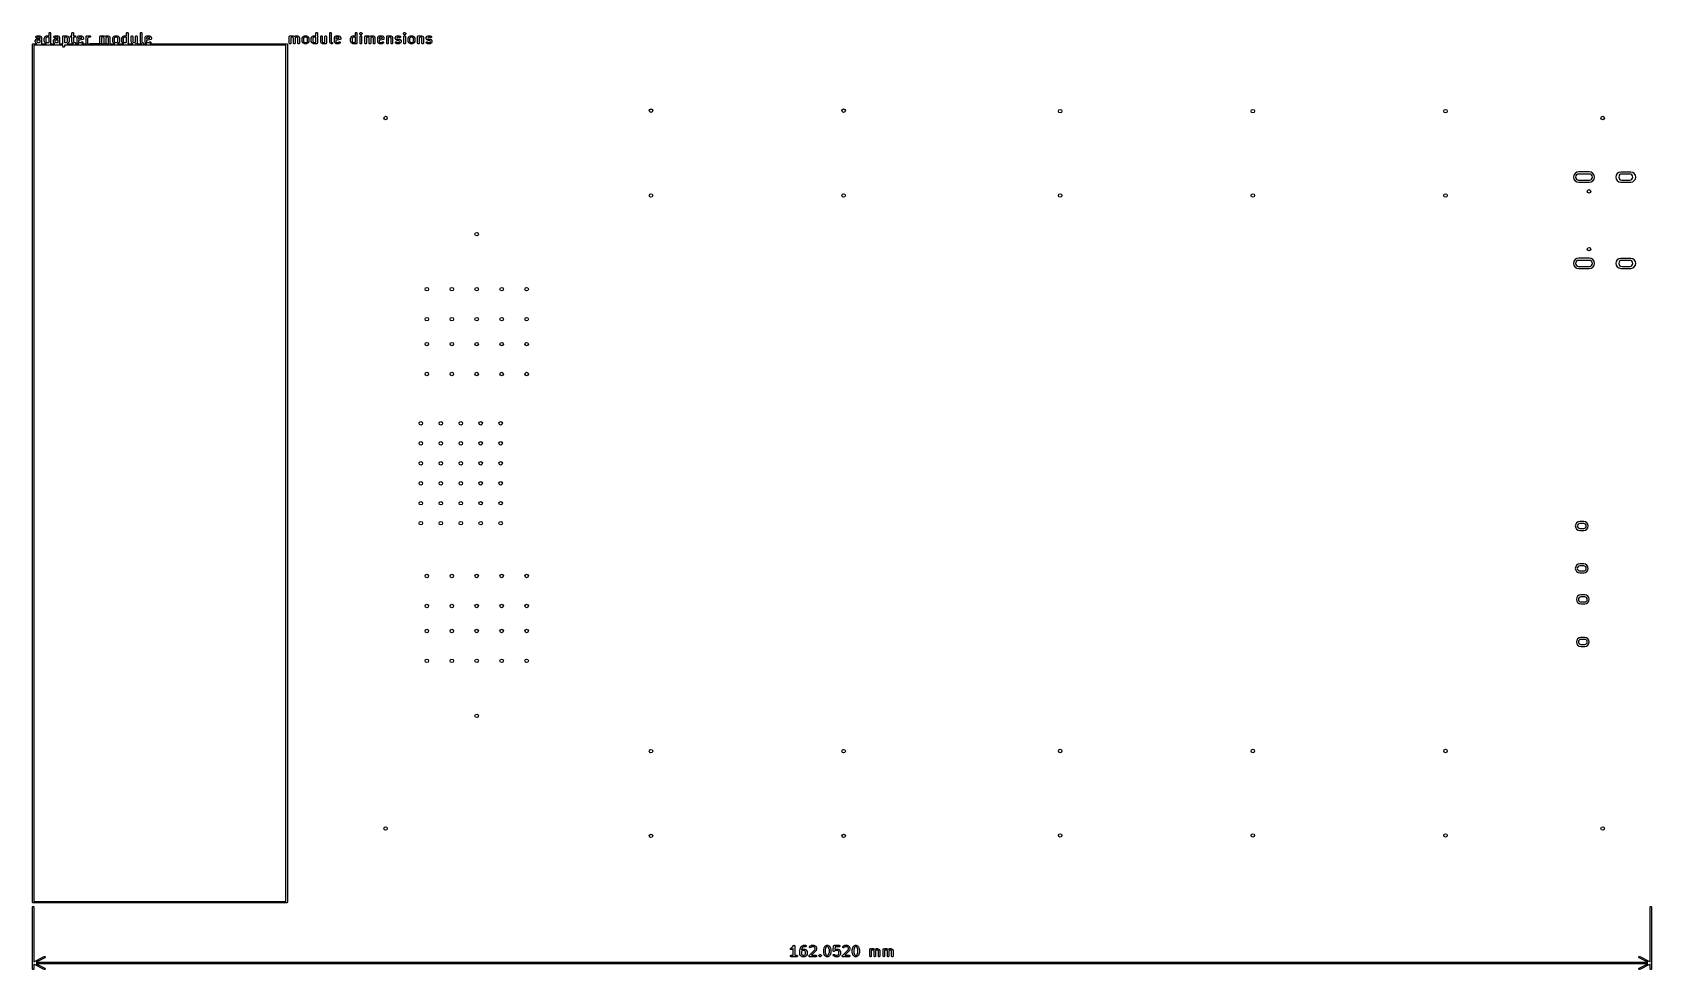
# Model space of a CAD drawing. Header units: inches. Extents: x -1 to 5.38, y -0.27 to 3.43.
import ezdxf

# ---------------------------------------------------------------- set-up
doc = ezdxf.new("R2010")
doc.units = ezdxf.units.IN
doc.header["$MEASUREMENT"] = 0
doc.layers.add('BLACK', color=250, linetype='CONTINUOUS')

msp = doc.modelspace()

# ---------------------------------------------------------------- linework, layer by layer
at = {"layer": 'BLACK', "linetype": 'CONTINUOUS'}
for p, q in [((-0.9916, 3.3945), (-0.9915, 3.3951)), ((-0.9916, 3.3907), (-0.9916, 3.3945)), ((-0.9915, 3.3902), (-0.9916, 3.3907)), ((-0.9915, 3.3953), (-0.9913, 3.3958)), ((-0.9915, 3.3952), (-0.9915, 3.3953)), ((-0.9915, 3.3951), (-0.9915, 3.3952)), ((-0.9915, 3.3901), (-0.9915, 3.3902)), ((-0.9915, 3.39), (-0.9915, 3.3901)), ((-0.9913, 3.3894), (-0.9915, 3.39)), ((-0.9913, 3.3958), (-0.9894, 3.3996)), ((-0.9894, 3.3857), (-0.9913, 3.3894)), ((-0.9897, 3.4099), (-0.9893, 3.411)), ((-0.9896, 3.4087), (-0.9897, 3.4099)), ((-0.9891, 3.4077), (-0.9896, 3.4087)), ((-0.9894, 3.3996), (-0.9893, 3.3997)), ((-0.9893, 3.3856), (-0.9894, 3.3857)), ((-0.9893, 3.411), (-0.9886, 3.4118)), ((-0.9893, 3.3998), (-0.9891, 3.4001)), ((-0.9893, 3.3997), (-0.9893, 3.3998)), ((-0.9893, 3.3997), (-0.9893, 3.3997)), ((-0.9893, 3.3855), (-0.9893, 3.3856)), ((-0.9891, 3.3852), (-0.9893, 3.3855)), ((-0.9893, 3.3855), (-0.9893, 3.3855)), ((-0.9882, 3.4069), (-0.9891, 3.4077)), ((-0.9891, 3.4001), (-0.9888, 3.4003)), ((-0.9888, 3.3849), (-0.9891, 3.3852)), ((-0.9888, 3.4003), (-0.9886, 3.4006)), ((-0.9886, 3.3847), (-0.9888, 3.3849)), ((-0.9886, 3.4118), (-0.9881, 3.4121)), ((-0.9886, 3.4006), (-0.9883, 3.4008)), ((-0.9883, 3.3845), (-0.9886, 3.3847)), ((-0.9883, 3.4008), (-0.9882, 3.4008)), ((-0.9871, 3.4066), (-0.9882, 3.4069)), ((-0.9882, 3.4008), (-0.9881, 3.4009)), ((-0.9882, 3.4008), (-0.9882, 3.4008)), ((-0.9881, 3.4121), (-0.9843, 3.414)), ((-0.9881, 3.4009), (-0.9843, 3.4028)), ((-0.986, 3.4066), (-0.9871, 3.4066)), ((-0.9854, 3.4069), (-0.986, 3.4066)), ((-0.9845, 3.396), (-0.9857, 3.3938)), ((-0.9857, 3.3938), (-0.9857, 3.3914)), ((-0.9857, 3.3914), (-0.9845, 3.3892)), ((-0.9823, 3.4084), (-0.9854, 3.4069)), ((-0.9823, 3.3972), (-0.9845, 3.396)), ((-0.9845, 3.3892), (-0.9823, 3.3881)), ((-0.9843, 3.414), (-0.9838, 3.4142)), ((-0.9843, 3.4028), (-0.9838, 3.403)), ((-0.9838, 3.4142), (-0.9837, 3.4142)), ((-0.9838, 3.403), (-0.9837, 3.403)), ((-0.9837, 3.4142), (-0.9836, 3.4143)), ((-0.9837, 3.403), (-0.9836, 3.403)), ((-0.9836, 3.4143), (-0.983, 3.4143)), ((-0.9836, 3.403), (-0.983, 3.4031)), ((-0.983, 3.4143), (-0.9755, 3.4143)), ((-0.983, 3.4031), (-0.9743, 3.4031)), ((-0.9762, 3.4084), (-0.9823, 3.4084)), ((-0.9736, 3.3972), (-0.9823, 3.3972)), ((-0.9823, 3.3881), (-0.9743, 3.3881)), ((-0.9739, 3.4073), (-0.9762, 3.4084)), ((-0.9755, 3.4143), (-0.9749, 3.4143)), ((-0.9749, 3.4143), (-0.9748, 3.4142)), ((-0.9748, 3.4142), (-0.9747, 3.4142)), ((-0.9747, 3.4142), (-0.9742, 3.414)), ((-0.9743, 3.4031), (-0.9728, 3.4038)), ((-0.9743, 3.3881), (-0.9728, 3.3888)), ((-0.9742, 3.414), (-0.9704, 3.4121)), ((-0.9728, 3.4051), (-0.9739, 3.4073)), ((-0.973, 3.3972), (-0.9736, 3.3972)), ((-0.9729, 3.3973), (-0.973, 3.3972)), ((-0.9728, 3.3973), (-0.9729, 3.3973)), ((-0.9728, 3.4038), (-0.9728, 3.4051)), ((-0.9728, 3.3888), (-0.9728, 3.3973)), ((-0.9728, 3.3973), (-0.9728, 3.3973)), ((-0.9704, 3.4121), (-0.9703, 3.4121)), ((-0.9703, 3.4121), (-0.9703, 3.4121)), ((-0.9703, 3.4121), (-0.9702, 3.412)), ((-0.9702, 3.412), (-0.9699, 3.4118)), ((-0.9699, 3.4118), (-0.9697, 3.4116)), ((-0.9697, 3.4116), (-0.9694, 3.4113)), ((-0.9694, 3.4113), (-0.9692, 3.411)), ((-0.9692, 3.411), (-0.9692, 3.411)), ((-0.9692, 3.411), (-0.9692, 3.4109)), ((-0.9692, 3.4109), (-0.9691, 3.4108)), ((-0.9691, 3.4108), (-0.9672, 3.4071)), ((-0.967, 3.3845), (-0.9674, 3.3835)), ((-0.9672, 3.4071), (-0.967, 3.4065)), ((-0.967, 3.4065), (-0.967, 3.4064)), ((-0.967, 3.4064), (-0.967, 3.4063)), ((-0.967, 3.4063), (-0.9669, 3.4057)), ((-0.9669, 3.3851), (-0.967, 3.3845)), ((-0.9669, 3.4057), (-0.9669, 3.3851)), ((-0.9559, 3.4045), (-0.9558, 3.4047)), ((-0.9559, 3.4044), (-0.9559, 3.4045)), ((-0.9559, 3.4039), (-0.9559, 3.4044)), ((-0.9559, 3.3926), (-0.9559, 3.4039)), ((-0.9559, 3.392), (-0.9559, 3.3926)), ((-0.9558, 3.3918), (-0.9559, 3.392)), ((-0.9559, 3.392), (-0.9559, 3.392)), ((-0.9558, 3.4047), (-0.9556, 3.4052)), ((-0.9556, 3.3913), (-0.9558, 3.3918)), ((-0.9556, 3.4052), (-0.9538, 3.4089)), ((-0.9538, 3.3876), (-0.9556, 3.3913)), ((-0.9538, 3.4089), (-0.9536, 3.4092)), ((-0.9536, 3.3873), (-0.9538, 3.3876)), ((-0.9536, 3.4092), (-0.9536, 3.4093)), ((-0.9536, 3.4093), (-0.9535, 3.4093)), ((-0.9536, 3.3872), (-0.9536, 3.3873)), ((-0.9535, 3.3872), (-0.9536, 3.3872)), ((-0.9535, 3.4094), (-0.9534, 3.4095)), ((-0.9535, 3.4093), (-0.9535, 3.4094)), ((-0.9535, 3.3871), (-0.9535, 3.3872)), ((-0.9534, 3.387), (-0.9535, 3.3871)), ((-0.9534, 3.4095), (-0.9532, 3.4097)), ((-0.9532, 3.3868), (-0.9534, 3.387)), ((-0.9532, 3.4097), (-0.9513, 3.4116)), ((-0.9513, 3.3849), (-0.9532, 3.3868)), ((-0.9513, 3.4116), (-0.9511, 3.4118)), ((-0.9511, 3.3847), (-0.9513, 3.3849)), ((-0.9511, 3.4118), (-0.951, 3.4119)), ((-0.9511, 3.4118), (-0.9511, 3.4118)), ((-0.951, 3.3846), (-0.9511, 3.3847)), ((-0.9511, 3.3847), (-0.9511, 3.3847)), ((-0.951, 3.4119), (-0.9509, 3.412)), ((-0.9509, 3.3845), (-0.951, 3.3846)), ((-0.9509, 3.412), (-0.9508, 3.412)), ((-0.9508, 3.3845), (-0.9509, 3.3845)), ((-0.9508, 3.412), (-0.9506, 3.4121)), ((-0.9506, 3.4121), (-0.9468, 3.414)), ((-0.9487, 3.4059), (-0.95, 3.4032)), ((-0.95, 3.4032), (-0.95, 3.3933)), ((-0.95, 3.3933), (-0.9487, 3.3906)), ((-0.9475, 3.4071), (-0.9487, 3.4059)), ((-0.9487, 3.3906), (-0.9475, 3.3894)), ((-0.9448, 3.4084), (-0.9475, 3.4071)), ((-0.9475, 3.3894), (-0.9448, 3.3881)), ((-0.9468, 3.414), (-0.9463, 3.4142)), ((-0.9463, 3.4142), (-0.9462, 3.4142)), ((-0.9462, 3.4142), (-0.9461, 3.4143)), ((-0.9461, 3.4143), (-0.9455, 3.4143)), ((-0.9455, 3.4143), (-0.938, 3.4143)), ((-0.9387, 3.4084), (-0.9448, 3.4084)), ((-0.9448, 3.3881), (-0.9387, 3.3881)), ((-0.9372, 3.4077), (-0.9387, 3.4084)), ((-0.9387, 3.3881), (-0.9372, 3.3888)), ((-0.938, 3.4143), (-0.9374, 3.4143)), ((-0.9374, 3.4143), (-0.9373, 3.4142)), ((-0.9373, 3.4142), (-0.9372, 3.4142)), ((-0.9372, 3.4245), (-0.9371, 3.4251)), ((-0.9372, 3.4142), (-0.9372, 3.4245)), ((-0.9372, 3.4142), (-0.9372, 3.4142)), ((-0.9372, 3.3888), (-0.9372, 3.4077)), ((-0.9371, 3.4251), (-0.9367, 3.4261)), ((-0.9367, 3.4261), (-0.9359, 3.427)), ((-0.9359, 3.427), (-0.9348, 3.4274)), ((-0.9348, 3.4274), (-0.9337, 3.4274)), ((-0.9337, 3.4274), (-0.9326, 3.427)), ((-0.9326, 3.427), (-0.9318, 3.4261)), ((-0.9318, 3.4261), (-0.9314, 3.4251)), ((-0.9314, 3.3845), (-0.9318, 3.3835)), ((-0.9314, 3.4251), (-0.9313, 3.4245)), ((-0.9313, 3.3851), (-0.9314, 3.3845)), ((-0.9313, 3.4245), (-0.9313, 3.3851)), ((-0.9203, 3.3951), (-0.9202, 3.3952)), ((-0.9203, 3.3945), (-0.9203, 3.3951)), ((-0.9203, 3.3907), (-0.9203, 3.3945)), ((-0.9203, 3.3902), (-0.9203, 3.3907)), ((-0.9202, 3.3901), (-0.9203, 3.3902)), ((-0.9202, 3.3953), (-0.92, 3.3958)), ((-0.9202, 3.3952), (-0.9202, 3.3953)), ((-0.9202, 3.39), (-0.9202, 3.3901)), ((-0.92, 3.3894), (-0.9202, 3.39)), ((-0.92, 3.3958), (-0.9181, 3.3996)), ((-0.9181, 3.3857), (-0.92, 3.3894)), ((-0.9184, 3.4099), (-0.9181, 3.411)), ((-0.9183, 3.4087), (-0.9184, 3.4099)), ((-0.9178, 3.4077), (-0.9183, 3.4087)), ((-0.9181, 3.411), (-0.9173, 3.4118)), ((-0.9181, 3.3997), (-0.918, 3.3998)), ((-0.9181, 3.3996), (-0.9181, 3.3997)), ((-0.9181, 3.3997), (-0.9181, 3.3997)), ((-0.9181, 3.3856), (-0.9181, 3.3857)), ((-0.9181, 3.3855), (-0.9181, 3.3856)), ((-0.918, 3.3855), (-0.9181, 3.3855)), ((-0.918, 3.3998), (-0.9178, 3.4001)), ((-0.9178, 3.3852), (-0.918, 3.3855)), ((-0.917, 3.4069), (-0.9178, 3.4077)), ((-0.9178, 3.4001), (-0.9176, 3.4003)), ((-0.9176, 3.3849), (-0.9178, 3.3852)), ((-0.9176, 3.4003), (-0.9173, 3.4006)), ((-0.9173, 3.3847), (-0.9176, 3.3849)), ((-0.9173, 3.4118), (-0.9168, 3.4121)), ((-0.9173, 3.4006), (-0.917, 3.4008)), ((-0.917, 3.3845), (-0.9173, 3.3847)), ((-0.9159, 3.4066), (-0.917, 3.4069)), ((-0.917, 3.4008), (-0.917, 3.4008)), ((-0.917, 3.4008), (-0.9169, 3.4008)), ((-0.9169, 3.4008), (-0.9168, 3.4009)), ((-0.9168, 3.4121), (-0.9131, 3.414)), ((-0.9168, 3.4009), (-0.9131, 3.4028)), ((-0.9147, 3.4066), (-0.9159, 3.4066)), ((-0.9142, 3.4069), (-0.9147, 3.4066)), ((-0.9133, 3.396), (-0.9144, 3.3938)), ((-0.9144, 3.3938), (-0.9144, 3.3914)), ((-0.9144, 3.3914), (-0.9133, 3.3892)), ((-0.9111, 3.4084), (-0.9142, 3.4069)), ((-0.9111, 3.3972), (-0.9133, 3.396)), ((-0.9133, 3.3892), (-0.9111, 3.3881)), ((-0.9131, 3.414), (-0.9125, 3.4142)), ((-0.9131, 3.4028), (-0.9125, 3.403)), ((-0.9125, 3.4142), (-0.9124, 3.4142)), ((-0.9125, 3.403), (-0.9124, 3.403)), ((-0.9124, 3.4142), (-0.9123, 3.4143)), ((-0.9124, 3.403), (-0.9123, 3.403)), ((-0.9123, 3.4143), (-0.9118, 3.4143)), ((-0.9123, 3.403), (-0.9118, 3.4031)), ((-0.9118, 3.4143), (-0.9043, 3.4143)), ((-0.9118, 3.4031), (-0.9031, 3.4031)), ((-0.9049, 3.4084), (-0.9111, 3.4084)), ((-0.9024, 3.3972), (-0.9111, 3.3972)), ((-0.9111, 3.3881), (-0.9031, 3.3881)), ((-0.9027, 3.4073), (-0.9049, 3.4084)), ((-0.9043, 3.4143), (-0.9037, 3.4143)), ((-0.9037, 3.4143), (-0.9036, 3.4142)), ((-0.9036, 3.4142), (-0.9035, 3.4142)), ((-0.9035, 3.4142), (-0.9029, 3.414)), ((-0.9031, 3.4031), (-0.9016, 3.4038)), ((-0.9031, 3.3881), (-0.9016, 3.3888)), ((-0.9029, 3.414), (-0.8992, 3.4121)), ((-0.9016, 3.4051), (-0.9027, 3.4073)), ((-0.9018, 3.3972), (-0.9024, 3.3972)), ((-0.9017, 3.3973), (-0.9018, 3.3972)), ((-0.9016, 3.3973), (-0.9017, 3.3973)), ((-0.9016, 3.4038), (-0.9016, 3.4051)), ((-0.9016, 3.3888), (-0.9016, 3.3973)), ((-0.9016, 3.3973), (-0.9016, 3.3973)), ((-0.8992, 3.4121), (-0.8991, 3.4121)), ((-0.8991, 3.4121), (-0.899, 3.4121)), ((-0.899, 3.4121), (-0.899, 3.412)), ((-0.899, 3.412), (-0.8987, 3.4118)), ((-0.8987, 3.4118), (-0.8984, 3.4116)), ((-0.8984, 3.4116), (-0.8982, 3.4113)), ((-0.8982, 3.4113), (-0.898, 3.411)), ((-0.898, 3.411), (-0.8979, 3.411)), ((-0.8979, 3.411), (-0.8979, 3.4109)), ((-0.8979, 3.4109), (-0.8979, 3.4108)), ((-0.8979, 3.4108), (-0.896, 3.4071)), ((-0.8957, 3.3845), (-0.8962, 3.3835)), ((-0.896, 3.4071), (-0.8958, 3.4065)), ((-0.8958, 3.4065), (-0.8958, 3.4064)), ((-0.8958, 3.4064), (-0.8957, 3.4063)), ((-0.8957, 3.4063), (-0.8957, 3.4057)), ((-0.8957, 3.4057), (-0.8957, 3.3851)), ((-0.8957, 3.3851), (-0.8957, 3.3845)), ((-0.8828, 3.4119), (-0.8823, 3.413)), ((-0.8828, 3.4114), (-0.8828, 3.4119)), ((-0.8828, 3.383), (-0.8828, 3.4114)), ((-0.8823, 3.413), (-0.8815, 3.4138)), ((-0.8815, 3.4138), (-0.8805, 3.4143)), ((-0.8805, 3.4143), (-0.8793, 3.4143)), ((-0.8793, 3.4143), (-0.8782, 3.4138)), ((-0.8782, 3.4138), (-0.8781, 3.4137)), ((-0.8781, 3.4137), (-0.8775, 3.414)), ((-0.8775, 3.414), (-0.8769, 3.4142)), ((-0.8769, 3.4142), (-0.8768, 3.4142)), ((-0.8754, 3.4084), (-0.8769, 3.4077)), ((-0.8769, 3.4077), (-0.8769, 3.3888)), ((-0.8769, 3.3888), (-0.8754, 3.3881)), ((-0.8768, 3.4142), (-0.8767, 3.4143)), ((-0.8767, 3.4143), (-0.8761, 3.4143)), ((-0.8761, 3.4143), (-0.8686, 3.4143)), ((-0.8693, 3.4084), (-0.8754, 3.4084)), ((-0.8754, 3.3881), (-0.8693, 3.3881)), ((-0.8666, 3.4071), (-0.8693, 3.4084)), ((-0.8693, 3.3881), (-0.8666, 3.3894)), ((-0.8686, 3.4143), (-0.8681, 3.4143)), ((-0.8681, 3.4143), (-0.868, 3.4142)), ((-0.868, 3.4142), (-0.8679, 3.4142)), ((-0.8679, 3.4142), (-0.8673, 3.414)), ((-0.8673, 3.414), (-0.8636, 3.4121)), ((-0.8654, 3.4059), (-0.8666, 3.4071)), ((-0.8666, 3.3894), (-0.8654, 3.3906)), ((-0.8641, 3.4032), (-0.8654, 3.4059)), ((-0.8654, 3.3906), (-0.8641, 3.3933)), ((-0.8641, 3.3933), (-0.8641, 3.4032)), ((-0.8636, 3.4121), (-0.8633, 3.412)), ((-0.8633, 3.412), (-0.8632, 3.412)), ((-0.8632, 3.3845), (-0.8633, 3.3845)), ((-0.8632, 3.412), (-0.8632, 3.4119)), ((-0.8632, 3.4119), (-0.8631, 3.4118)), ((-0.8631, 3.3847), (-0.8632, 3.3846)), ((-0.8632, 3.3846), (-0.8632, 3.3845)), ((-0.8631, 3.4118), (-0.863, 3.4118)), ((-0.863, 3.3847), (-0.8631, 3.3847)), ((-0.863, 3.4118), (-0.8628, 3.4116)), ((-0.8628, 3.3849), (-0.863, 3.3847)), ((-0.8628, 3.4116), (-0.8609, 3.4097)), ((-0.8609, 3.3868), (-0.8628, 3.3849)), ((-0.8609, 3.4097), (-0.8607, 3.4095)), ((-0.8607, 3.387), (-0.8609, 3.3868)), ((-0.8607, 3.4095), (-0.8607, 3.4094)), ((-0.8607, 3.4094), (-0.8606, 3.4093)), ((-0.8606, 3.3872), (-0.8607, 3.3871)), ((-0.8607, 3.3871), (-0.8607, 3.387)), ((-0.8606, 3.4093), (-0.8606, 3.4093)), ((-0.8606, 3.4093), (-0.8605, 3.4092)), ((-0.8605, 3.3873), (-0.8606, 3.3872)), ((-0.8606, 3.3872), (-0.8606, 3.3872)), ((-0.8605, 3.4092), (-0.8604, 3.4089)), ((-0.8604, 3.3876), (-0.8605, 3.3873)), ((-0.8604, 3.4089), (-0.8585, 3.4052)), ((-0.8585, 3.3913), (-0.8604, 3.3876)), ((-0.8585, 3.4052), (-0.8583, 3.4047)), ((-0.8583, 3.3918), (-0.8585, 3.3913)), ((-0.8583, 3.4047), (-0.8583, 3.4045)), ((-0.8583, 3.4045), (-0.8582, 3.4044)), ((-0.8582, 3.392), (-0.8583, 3.392)), ((-0.8583, 3.392), (-0.8583, 3.3918)), ((-0.8582, 3.4044), (-0.8582, 3.4039)), ((-0.8582, 3.4039), (-0.8582, 3.3926)), ((-0.8582, 3.3926), (-0.8582, 3.392)), ((-0.8528, 3.4119), (-0.8523, 3.413)), ((-0.8528, 3.4108), (-0.8528, 3.4119)), ((-0.8523, 3.4097), (-0.8528, 3.4108)), ((-0.8523, 3.413), (-0.8515, 3.4138)), ((-0.8515, 3.4089), (-0.8523, 3.4097)), ((-0.8515, 3.4138), (-0.8505, 3.4143)), ((-0.8505, 3.4085), (-0.8515, 3.4089)), ((-0.8505, 3.4143), (-0.8499, 3.4143)), ((-0.8499, 3.4084), (-0.8505, 3.4085)), ((-0.8499, 3.4143), (-0.8472, 3.4143)), ((-0.8472, 3.4084), (-0.8499, 3.4084)), ((-0.8472, 3.4251), (-0.8467, 3.4261)), ((-0.8472, 3.4245), (-0.8472, 3.4251)), ((-0.8472, 3.4143), (-0.8472, 3.4245)), ((-0.8472, 3.3907), (-0.8472, 3.4084)), ((-0.8472, 3.3902), (-0.8472, 3.3907)), ((-0.8471, 3.3901), (-0.8472, 3.3902)), ((-0.8471, 3.39), (-0.8471, 3.3901)), ((-0.8469, 3.3894), (-0.8471, 3.39)), ((-0.845, 3.3857), (-0.8469, 3.3894)), ((-0.8467, 3.4261), (-0.8459, 3.427)), ((-0.8459, 3.427), (-0.8448, 3.4274)), ((-0.845, 3.3856), (-0.845, 3.3857)), ((-0.8449, 3.3855), (-0.845, 3.3856)), ((-0.8447, 3.3852), (-0.8449, 3.3855)), ((-0.8449, 3.3855), (-0.8449, 3.3855)), ((-0.8448, 3.4274), (-0.8437, 3.4274)), ((-0.8444, 3.3849), (-0.8447, 3.3852)), ((-0.8442, 3.3847), (-0.8444, 3.3849)), ((-0.8439, 3.3845), (-0.8442, 3.3847)), ((-0.8437, 3.4274), (-0.8426, 3.427)), ((-0.8426, 3.427), (-0.8418, 3.4261)), ((-0.8418, 3.4261), (-0.8414, 3.4251)), ((-0.8414, 3.4251), (-0.8413, 3.4245)), ((-0.8413, 3.4245), (-0.8413, 3.4143)), ((-0.8413, 3.4143), (-0.8349, 3.4143)), ((-0.8349, 3.4084), (-0.8413, 3.4084)), ((-0.8413, 3.4084), (-0.8413, 3.3914)), ((-0.8413, 3.3914), (-0.8402, 3.3892)), ((-0.8402, 3.3892), (-0.8379, 3.3881)), ((-0.8379, 3.3881), (-0.8349, 3.3881)), ((-0.8349, 3.4143), (-0.8343, 3.4143)), ((-0.8343, 3.4085), (-0.8349, 3.4084)), ((-0.8349, 3.3881), (-0.8343, 3.388)), ((-0.8343, 3.4143), (-0.8332, 3.4138)), ((-0.8332, 3.4089), (-0.8343, 3.4085)), ((-0.8343, 3.388), (-0.8332, 3.3876)), ((-0.8332, 3.4138), (-0.8324, 3.413)), ((-0.8324, 3.4097), (-0.8332, 3.4089)), ((-0.8332, 3.3876), (-0.8324, 3.3868)), ((-0.8324, 3.413), (-0.832, 3.4119)), ((-0.832, 3.4108), (-0.8324, 3.4097)), ((-0.8324, 3.3868), (-0.832, 3.3857)), ((-0.832, 3.3845), (-0.8324, 3.3835)), ((-0.832, 3.4119), (-0.832, 3.4108)), ((-0.832, 3.3857), (-0.832, 3.3845)), ((-0.8266, 3.4057), (-0.8265, 3.4063)), ((-0.8266, 3.3907), (-0.8266, 3.4057)), ((-0.8265, 3.3902), (-0.8266, 3.3907)), ((-0.8265, 3.4065), (-0.8263, 3.4071)), ((-0.8265, 3.4064), (-0.8265, 3.4065)), ((-0.8265, 3.4063), (-0.8265, 3.4064)), ((-0.8265, 3.3901), (-0.8265, 3.3902)), ((-0.8265, 3.39), (-0.8265, 3.3901)), ((-0.8263, 3.3894), (-0.8265, 3.39)), ((-0.8263, 3.4071), (-0.8244, 3.4108)), ((-0.8244, 3.3857), (-0.8263, 3.3894)), ((-0.8244, 3.4108), (-0.8243, 3.4109)), ((-0.8243, 3.3856), (-0.8244, 3.3857)), ((-0.8243, 3.411), (-0.8241, 3.4113)), ((-0.8243, 3.4109), (-0.8243, 3.411)), ((-0.8243, 3.411), (-0.8243, 3.411)), ((-0.8243, 3.3855), (-0.8243, 3.3856)), ((-0.8241, 3.3852), (-0.8243, 3.3855)), ((-0.8243, 3.3855), (-0.8243, 3.3855)), ((-0.8241, 3.4113), (-0.8238, 3.4116)), ((-0.8238, 3.3849), (-0.8241, 3.3852)), ((-0.8238, 3.4116), (-0.8236, 3.4118)), ((-0.8236, 3.3847), (-0.8238, 3.3849)), ((-0.8236, 3.4118), (-0.8233, 3.412)), ((-0.8233, 3.3845), (-0.8236, 3.3847)), ((-0.8233, 3.412), (-0.8232, 3.4121)), ((-0.8232, 3.4121), (-0.8232, 3.4121)), ((-0.8232, 3.4121), (-0.8231, 3.4121)), ((-0.8231, 3.4121), (-0.8193, 3.414)), ((-0.8196, 3.4073), (-0.8207, 3.4051)), ((-0.8207, 3.4051), (-0.8207, 3.4019)), ((-0.8207, 3.4019), (-0.8078, 3.4044)), ((-0.8043, 3.3991), (-0.8207, 3.3958)), ((-0.8207, 3.3958), (-0.8207, 3.3914)), ((-0.8207, 3.3914), (-0.8196, 3.3892)), ((-0.8173, 3.4084), (-0.8196, 3.4073)), ((-0.8196, 3.3892), (-0.8173, 3.3881)), ((-0.8193, 3.414), (-0.8188, 3.4142)), ((-0.8188, 3.4142), (-0.8187, 3.4142)), ((-0.8187, 3.4142), (-0.8186, 3.4143)), ((-0.8186, 3.4143), (-0.818, 3.4143)), ((-0.818, 3.4143), (-0.8105, 3.4143)), ((-0.8112, 3.4084), (-0.8173, 3.4084)), ((-0.8173, 3.3881), (-0.8112, 3.3881)), ((-0.809, 3.4073), (-0.8112, 3.4084)), ((-0.8112, 3.3881), (-0.8081, 3.3896)), ((-0.8105, 3.4143), (-0.8099, 3.4143)), ((-0.8099, 3.4143), (-0.8098, 3.4142)), ((-0.8098, 3.4142), (-0.8097, 3.4142)), ((-0.8097, 3.4142), (-0.8092, 3.414)), ((-0.8092, 3.414), (-0.8054, 3.4121)), ((-0.8078, 3.4051), (-0.809, 3.4073)), ((-0.8081, 3.3896), (-0.8075, 3.3898)), ((-0.8078, 3.4044), (-0.8078, 3.4051)), ((-0.8075, 3.3898), (-0.8064, 3.3899)), ((-0.8064, 3.3899), (-0.8053, 3.3896)), ((-0.8054, 3.4121), (-0.8053, 3.4121)), ((-0.805, 3.3847), (-0.8054, 3.3844)), ((-0.8053, 3.4121), (-0.8053, 3.4121)), ((-0.8053, 3.4121), (-0.8052, 3.412)), ((-0.8053, 3.3896), (-0.8044, 3.3888)), ((-0.8052, 3.412), (-0.805, 3.4118)), ((-0.805, 3.4118), (-0.8047, 3.4116)), ((-0.8042, 3.3855), (-0.805, 3.3847)), ((-0.8047, 3.4116), (-0.8044, 3.4113)), ((-0.8044, 3.4113), (-0.8042, 3.411)), ((-0.8044, 3.3888), (-0.8039, 3.3878)), ((-0.8038, 3.3993), (-0.8043, 3.3991)), ((-0.8042, 3.411), (-0.8042, 3.411)), ((-0.8042, 3.411), (-0.8042, 3.4109)), ((-0.8042, 3.4109), (-0.8041, 3.4108)), ((-0.8038, 3.3866), (-0.8042, 3.3855)), ((-0.8041, 3.4108), (-0.8022, 3.4071)), ((-0.8039, 3.3878), (-0.8038, 3.3866)), ((-0.8035, 3.3994), (-0.8038, 3.3993)), ((-0.8032, 3.3995), (-0.8035, 3.3994)), ((-0.803, 3.3997), (-0.8032, 3.3995)), ((-0.8028, 3.3999), (-0.803, 3.3997)), ((-0.8026, 3.4002), (-0.8028, 3.3999)), ((-0.8024, 3.4004), (-0.8026, 3.4002)), ((-0.8023, 3.4006), (-0.8024, 3.4004)), ((-0.8022, 3.4009), (-0.8023, 3.4006)), ((-0.8022, 3.4071), (-0.802, 3.4065)), ((-0.8021, 3.4012), (-0.8022, 3.4009)), ((-0.802, 3.4014), (-0.8021, 3.4012)), ((-0.802, 3.4065), (-0.802, 3.4064)), ((-0.802, 3.4064), (-0.802, 3.4063)), ((-0.802, 3.4063), (-0.8019, 3.4057)), ((-0.8019, 3.402), (-0.802, 3.4014)), ((-0.8019, 3.4057), (-0.8019, 3.402)), ((-0.791, 3.4114), (-0.7909, 3.4119)), ((-0.791, 3.3851), (-0.791, 3.4114)), ((-0.7909, 3.3845), (-0.791, 3.3851)), ((-0.7909, 3.4119), (-0.7905, 3.413)), ((-0.7905, 3.3835), (-0.7909, 3.3845)), ((-0.7905, 3.413), (-0.7897, 3.4138)), ((-0.7897, 3.4138), (-0.7886, 3.4143)), ((-0.7886, 3.4143), (-0.7874, 3.4143)), ((-0.7874, 3.4143), (-0.7864, 3.4138)), ((-0.7864, 3.4138), (-0.7856, 3.413)), ((-0.7856, 3.413), (-0.7853, 3.4123)), ((-0.7851, 3.3845), (-0.7856, 3.3835)), ((-0.7853, 3.4123), (-0.7818, 3.414)), ((-0.7837, 3.4059), (-0.7851, 3.4032)), ((-0.7851, 3.4032), (-0.7851, 3.3851)), ((-0.7851, 3.3851), (-0.7851, 3.3845)), ((-0.7825, 3.4071), (-0.7837, 3.4059)), ((-0.7798, 3.4084), (-0.7825, 3.4071)), ((-0.7818, 3.414), (-0.7813, 3.4142)), ((-0.7813, 3.4142), (-0.7812, 3.4142)), ((-0.7812, 3.4142), (-0.7811, 3.4143)), ((-0.7811, 3.4143), (-0.7805, 3.4143)), ((-0.7805, 3.4143), (-0.7768, 3.4143)), ((-0.7768, 3.4084), (-0.7798, 3.4084)), ((-0.7768, 3.4143), (-0.7762, 3.4143)), ((-0.7762, 3.4085), (-0.7768, 3.4084)), ((-0.7762, 3.4143), (-0.7751, 3.4138)), ((-0.7751, 3.4089), (-0.7762, 3.4085)), ((-0.7751, 3.4138), (-0.7743, 3.413)), ((-0.7743, 3.4097), (-0.7751, 3.4089)), ((-0.7743, 3.413), (-0.7739, 3.4119)), ((-0.7739, 3.4108), (-0.7743, 3.4097)), ((-0.7739, 3.4119), (-0.7739, 3.4108)), ((-0.7366, 3.4114), (-0.7365, 3.4119)), ((-0.7366, 3.3851), (-0.7366, 3.4114)), ((-0.7365, 3.3845), (-0.7366, 3.3851)), ((-0.7365, 3.4119), (-0.7361, 3.413)), ((-0.7361, 3.3835), (-0.7365, 3.3845)), ((-0.7361, 3.413), (-0.7353, 3.4138)), ((-0.7353, 3.4138), (-0.7342, 3.4143)), ((-0.7342, 3.4143), (-0.7331, 3.4143)), ((-0.7331, 3.4143), (-0.732, 3.4138)), ((-0.732, 3.4138), (-0.7312, 3.4131)), ((-0.7312, 3.4131), (-0.7293, 3.414)), ((-0.7308, 3.3845), (-0.7312, 3.3835)), ((-0.7307, 3.3851), (-0.7308, 3.3845)), ((-0.73, 3.4071), (-0.7307, 3.4064)), ((-0.7307, 3.4064), (-0.7307, 3.3851)), ((-0.7273, 3.4084), (-0.73, 3.4071)), ((-0.7293, 3.414), (-0.7288, 3.4142)), ((-0.7288, 3.4142), (-0.7287, 3.4142)), ((-0.7287, 3.4142), (-0.7286, 3.4143)), ((-0.7286, 3.4143), (-0.728, 3.4143)), ((-0.728, 3.4143), (-0.7224, 3.4143)), ((-0.7231, 3.4084), (-0.7273, 3.4084)), ((-0.7209, 3.4073), (-0.7231, 3.4084)), ((-0.7224, 3.4143), (-0.7218, 3.4143)), ((-0.7218, 3.4143), (-0.7217, 3.4142)), ((-0.7217, 3.4142), (-0.7216, 3.4142)), ((-0.7216, 3.4142), (-0.7211, 3.414)), ((-0.7211, 3.414), (-0.7173, 3.4121)), ((-0.7197, 3.4051), (-0.7209, 3.4073)), ((-0.7197, 3.3851), (-0.7197, 3.4051)), ((-0.7197, 3.3845), (-0.7197, 3.3851)), ((-0.7192, 3.3835), (-0.7197, 3.3845)), ((-0.7173, 3.4121), (-0.7172, 3.4121)), ((-0.7172, 3.4121), (-0.7172, 3.4121)), ((-0.7172, 3.4121), (-0.7171, 3.412)), ((-0.7171, 3.412), (-0.7168, 3.4118)), ((-0.7168, 3.4118), (-0.7168, 3.4118)), ((-0.7168, 3.4118), (-0.7167, 3.4118)), ((-0.7167, 3.4118), (-0.7164, 3.412)), ((-0.7164, 3.412), (-0.7164, 3.4121)), ((-0.7164, 3.4121), (-0.7163, 3.4121)), ((-0.7163, 3.4121), (-0.7162, 3.4121)), ((-0.7162, 3.4121), (-0.7125, 3.414)), ((-0.7139, 3.3845), (-0.7143, 3.3835)), ((-0.7138, 3.3851), (-0.7139, 3.3845)), ((-0.7127, 3.4073), (-0.7138, 3.4051)), ((-0.7138, 3.4051), (-0.7138, 3.3851)), ((-0.7105, 3.4084), (-0.7127, 3.4073)), ((-0.7125, 3.414), (-0.7119, 3.4142)), ((-0.7119, 3.4142), (-0.7118, 3.4142)), ((-0.7118, 3.4142), (-0.7117, 3.4143)), ((-0.7117, 3.4143), (-0.7112, 3.4143)), ((-0.7112, 3.4143), (-0.7055, 3.4143)), ((-0.7062, 3.4084), (-0.7105, 3.4084)), ((-0.704, 3.4073), (-0.7062, 3.4084)), ((-0.7055, 3.4143), (-0.705, 3.4143)), ((-0.705, 3.4143), (-0.7049, 3.4142)), ((-0.7049, 3.4142), (-0.7047, 3.4142)), ((-0.7047, 3.4142), (-0.7042, 3.414)), ((-0.7042, 3.414), (-0.7005, 3.4121)), ((-0.7029, 3.4051), (-0.704, 3.4073)), ((-0.7029, 3.3851), (-0.7029, 3.4051)), ((-0.7028, 3.3845), (-0.7029, 3.3851)), ((-0.7024, 3.3835), (-0.7028, 3.3845)), ((-0.7005, 3.4121), (-0.7004, 3.4121)), ((-0.7004, 3.4121), (-0.7003, 3.4121)), ((-0.7003, 3.4121), (-0.7003, 3.412)), ((-0.7003, 3.412), (-0.7, 3.4118)), ((-0.7, 3.4118), (-0.6997, 3.4116)), ((-0.6997, 3.4116), (-0.6994, 3.4113)), ((-0.6994, 3.4113), (-0.6993, 3.411)), ((-0.6993, 3.411), (-0.6992, 3.411)), ((-0.6992, 3.411), (-0.6992, 3.4109)), ((-0.6992, 3.4109), (-0.6991, 3.4108)), ((-0.6991, 3.4108), (-0.6973, 3.4071)), ((-0.697, 3.3845), (-0.6974, 3.3835)), ((-0.6973, 3.4071), (-0.6971, 3.4065)), ((-0.6971, 3.4065), (-0.697, 3.4064)), ((-0.697, 3.4064), (-0.697, 3.4063)), ((-0.697, 3.4063), (-0.6969, 3.4057)), ((-0.6969, 3.3851), (-0.697, 3.3845)), ((-0.6969, 3.4057), (-0.6969, 3.3851)), ((-0.686, 3.4039), (-0.6859, 3.4044)), ((-0.686, 3.3926), (-0.686, 3.4039)), ((-0.6859, 3.392), (-0.686, 3.3926)), ((-0.6859, 3.4047), (-0.6857, 3.4052)), ((-0.6859, 3.4045), (-0.6859, 3.4047)), ((-0.6859, 3.4044), (-0.6859, 3.4045)), ((-0.6859, 3.3918), (-0.6859, 3.392)), ((-0.6859, 3.392), (-0.6859, 3.392)), ((-0.6857, 3.3913), (-0.6859, 3.3918)), ((-0.6857, 3.4052), (-0.6838, 3.4089)), ((-0.6838, 3.3876), (-0.6857, 3.3913)), ((-0.6838, 3.4089), (-0.6836, 3.4092)), ((-0.6836, 3.3873), (-0.6838, 3.3876)), ((-0.6836, 3.4092), (-0.6836, 3.4093)), ((-0.6836, 3.4093), (-0.6835, 3.4093)), ((-0.6836, 3.3872), (-0.6836, 3.3873)), ((-0.6835, 3.3872), (-0.6836, 3.3872)), ((-0.6835, 3.4094), (-0.6834, 3.4095)), ((-0.6835, 3.4093), (-0.6835, 3.4094)), ((-0.6835, 3.3871), (-0.6835, 3.3872)), ((-0.6834, 3.387), (-0.6835, 3.3871)), ((-0.6834, 3.4095), (-0.6832, 3.4097)), ((-0.6832, 3.3868), (-0.6834, 3.387)), ((-0.6832, 3.4097), (-0.6814, 3.4116)), ((-0.6814, 3.3849), (-0.6832, 3.3868)), ((-0.6814, 3.4116), (-0.6811, 3.4118)), ((-0.6811, 3.3847), (-0.6814, 3.3849)), ((-0.6811, 3.4118), (-0.681, 3.4119)), ((-0.6811, 3.4118), (-0.6811, 3.4118)), ((-0.681, 3.3846), (-0.6811, 3.3847)), ((-0.6811, 3.3847), (-0.6811, 3.3847)), ((-0.681, 3.4119), (-0.6809, 3.412)), ((-0.6809, 3.3845), (-0.681, 3.3846)), ((-0.6809, 3.412), (-0.6808, 3.412)), ((-0.6808, 3.3845), (-0.6809, 3.3845)), ((-0.6808, 3.412), (-0.6806, 3.4121)), ((-0.6806, 3.4121), (-0.6769, 3.414)), ((-0.6787, 3.4059), (-0.6801, 3.4032)), ((-0.6801, 3.4032), (-0.6801, 3.3933)), ((-0.6801, 3.3933), (-0.6787, 3.3906)), ((-0.6775, 3.4071), (-0.6787, 3.4059)), ((-0.6787, 3.3906), (-0.6775, 3.3894)), ((-0.6748, 3.4084), (-0.6775, 3.4071)), ((-0.6775, 3.3894), (-0.6748, 3.3881)), ((-0.6769, 3.414), (-0.6763, 3.4142)), ((-0.6763, 3.4142), (-0.6762, 3.4142)), ((-0.6762, 3.4142), (-0.6761, 3.4143)), ((-0.6761, 3.4143), (-0.6755, 3.4143)), ((-0.6755, 3.4143), (-0.6699, 3.4143)), ((-0.6706, 3.4084), (-0.6748, 3.4084)), ((-0.6748, 3.3881), (-0.6706, 3.3881)), ((-0.6679, 3.4071), (-0.6706, 3.4084)), ((-0.6706, 3.3881), (-0.6679, 3.3894)), ((-0.6699, 3.4143), (-0.6693, 3.4143)), ((-0.6693, 3.4143), (-0.6692, 3.4142)), ((-0.6692, 3.4142), (-0.6691, 3.4142)), ((-0.6691, 3.4142), (-0.6686, 3.414)), ((-0.6686, 3.414), (-0.6648, 3.4121)), ((-0.6667, 3.4059), (-0.6679, 3.4071)), ((-0.6679, 3.3894), (-0.6667, 3.3906)), ((-0.6654, 3.4032), (-0.6667, 3.4059)), ((-0.6667, 3.3906), (-0.6654, 3.3933)), ((-0.6654, 3.3933), (-0.6654, 3.4032)), ((-0.6648, 3.4121), (-0.6646, 3.412)), ((-0.6646, 3.412), (-0.6645, 3.412)), ((-0.6645, 3.3845), (-0.6646, 3.3845)), ((-0.6645, 3.412), (-0.6644, 3.4119)), ((-0.6644, 3.3846), (-0.6645, 3.3845)), ((-0.6644, 3.4119), (-0.6643, 3.4118)), ((-0.6643, 3.3847), (-0.6644, 3.3846)), ((-0.6643, 3.4118), (-0.6643, 3.4118)), ((-0.6643, 3.4118), (-0.6641, 3.4116)), ((-0.6641, 3.3849), (-0.6643, 3.3847)), ((-0.6643, 3.3847), (-0.6643, 3.3847)), ((-0.6641, 3.4116), (-0.6622, 3.4097)), ((-0.6622, 3.3868), (-0.6641, 3.3849)), ((-0.6622, 3.4097), (-0.662, 3.4095)), ((-0.662, 3.387), (-0.6622, 3.3868)), ((-0.662, 3.4095), (-0.6619, 3.4094)), ((-0.6619, 3.3871), (-0.662, 3.387)), ((-0.6619, 3.4094), (-0.6619, 3.4093)), ((-0.6619, 3.4093), (-0.6618, 3.4093)), ((-0.6618, 3.3872), (-0.6619, 3.3872)), ((-0.6619, 3.3872), (-0.6619, 3.3871)), ((-0.6618, 3.4093), (-0.6618, 3.4092)), ((-0.6618, 3.4092), (-0.6616, 3.4089)), ((-0.6616, 3.3876), (-0.6618, 3.3873)), ((-0.6618, 3.3873), (-0.6618, 3.3872)), ((-0.6616, 3.4089), (-0.6598, 3.4052)), ((-0.6598, 3.3913), (-0.6616, 3.3876)), ((-0.6598, 3.4052), (-0.6596, 3.4047)), ((-0.6596, 3.3918), (-0.6598, 3.3913)), ((-0.6596, 3.4047), (-0.6596, 3.4045)), ((-0.6596, 3.4045), (-0.6595, 3.4044)), ((-0.6595, 3.392), (-0.6596, 3.392)), ((-0.6596, 3.392), (-0.6596, 3.3918)), ((-0.6595, 3.4044), (-0.6595, 3.4039)), ((-0.6595, 3.4039), (-0.6595, 3.3926)), ((-0.6595, 3.3926), (-0.6595, 3.392)), ((-0.6504, 3.4039), (-0.6503, 3.4044)), ((-0.6504, 3.3926), (-0.6504, 3.4039)), ((-0.6503, 3.392), (-0.6504, 3.3926)), ((-0.6503, 3.4047), (-0.65, 3.4052)), ((-0.6503, 3.4045), (-0.6503, 3.4047)), ((-0.6503, 3.4044), (-0.6503, 3.4045)), ((-0.6503, 3.3918), (-0.6503, 3.392)), ((-0.6503, 3.392), (-0.6503, 3.392)), ((-0.65, 3.3913), (-0.6503, 3.3918)), ((-0.65, 3.4052), (-0.6482, 3.4089)), ((-0.6482, 3.3876), (-0.65, 3.3913)), ((-0.6482, 3.4089), (-0.648, 3.4092)), ((-0.648, 3.3873), (-0.6482, 3.3876)), ((-0.648, 3.4092), (-0.648, 3.4093)), ((-0.648, 3.4093), (-0.6479, 3.4093)), ((-0.648, 3.3872), (-0.648, 3.3873)), ((-0.6479, 3.3872), (-0.648, 3.3872)), ((-0.6479, 3.4094), (-0.6478, 3.4095)), ((-0.6479, 3.4093), (-0.6479, 3.4094)), ((-0.6479, 3.3871), (-0.6479, 3.3872)), ((-0.6478, 3.387), (-0.6479, 3.3871)), ((-0.6478, 3.4095), (-0.6476, 3.4097)), ((-0.6476, 3.3868), (-0.6478, 3.387)), ((-0.6476, 3.4097), (-0.6457, 3.4116)), ((-0.6457, 3.3849), (-0.6476, 3.3868)), ((-0.6457, 3.4116), (-0.6455, 3.4118)), ((-0.6455, 3.3847), (-0.6457, 3.3849)), ((-0.6455, 3.4118), (-0.6454, 3.4119)), ((-0.6455, 3.4118), (-0.6455, 3.4118)), ((-0.6454, 3.3846), (-0.6455, 3.3847)), ((-0.6455, 3.3847), (-0.6455, 3.3847)), ((-0.6454, 3.4119), (-0.6453, 3.412)), ((-0.6453, 3.3845), (-0.6454, 3.3846)), ((-0.6453, 3.412), (-0.6452, 3.412)), ((-0.6452, 3.3845), (-0.6453, 3.3845)), ((-0.6452, 3.412), (-0.645, 3.4121)), ((-0.645, 3.4121), (-0.6412, 3.414)), ((-0.6431, 3.4059), (-0.6445, 3.4032)), ((-0.6445, 3.4032), (-0.6445, 3.3933)), ((-0.6445, 3.3933), (-0.6431, 3.3906)), ((-0.6419, 3.4071), (-0.6431, 3.4059)), ((-0.6431, 3.3906), (-0.6419, 3.3894)), ((-0.6392, 3.4084), (-0.6419, 3.4071)), ((-0.6419, 3.3894), (-0.6392, 3.3881)), ((-0.6412, 3.414), (-0.6407, 3.4142)), ((-0.6407, 3.4142), (-0.6406, 3.4142)), ((-0.6406, 3.4142), (-0.6405, 3.4143)), ((-0.6405, 3.4143), (-0.6399, 3.4143)), ((-0.6399, 3.4143), (-0.6324, 3.4143)), ((-0.6331, 3.4084), (-0.6392, 3.4084)), ((-0.6392, 3.3881), (-0.6331, 3.3881)), ((-0.6316, 3.4077), (-0.6331, 3.4084)), ((-0.6331, 3.3881), (-0.6316, 3.3888)), ((-0.6324, 3.4143), (-0.6318, 3.4143)), ((-0.6318, 3.4143), (-0.6317, 3.4142)), ((-0.6317, 3.4142), (-0.6316, 3.4142)), ((-0.6316, 3.4251), (-0.6311, 3.4261)), ((-0.6316, 3.4245), (-0.6316, 3.4251)), ((-0.6316, 3.4142), (-0.6316, 3.4245)), ((-0.6316, 3.4142), (-0.6316, 3.4142)), ((-0.6316, 3.3888), (-0.6316, 3.4077)), ((-0.6311, 3.4261), (-0.6303, 3.427)), ((-0.6303, 3.427), (-0.6292, 3.4274)), ((-0.6292, 3.4274), (-0.6281, 3.4274)), ((-0.6281, 3.4274), (-0.627, 3.427)), ((-0.627, 3.427), (-0.6262, 3.4261)), ((-0.6262, 3.4261), (-0.6258, 3.4251)), ((-0.6258, 3.3845), (-0.6262, 3.3835)), ((-0.6258, 3.4251), (-0.6257, 3.4245)), ((-0.6257, 3.3851), (-0.6258, 3.3845)), ((-0.6257, 3.4245), (-0.6257, 3.3851)), ((-0.6129, 3.4114), (-0.6128, 3.4119)), ((-0.6129, 3.3907), (-0.6129, 3.4114)), ((-0.6128, 3.3902), (-0.6129, 3.3907)), ((-0.6128, 3.4119), (-0.6124, 3.413)), ((-0.6128, 3.3901), (-0.6128, 3.3902)), ((-0.6128, 3.39), (-0.6128, 3.3901)), ((-0.6126, 3.3894), (-0.6128, 3.39)), ((-0.6107, 3.3857), (-0.6126, 3.3894)), ((-0.6124, 3.413), (-0.6116, 3.4138)), ((-0.6116, 3.4138), (-0.6105, 3.4143)), ((-0.6106, 3.3856), (-0.6107, 3.3857)), ((-0.6106, 3.3855), (-0.6106, 3.3856)), ((-0.6104, 3.3852), (-0.6106, 3.3855)), ((-0.6106, 3.3855), (-0.6106, 3.3855)), ((-0.6105, 3.4143), (-0.6093, 3.4143)), ((-0.6101, 3.3849), (-0.6104, 3.3852)), ((-0.6098, 3.3847), (-0.6101, 3.3849)), ((-0.6096, 3.3845), (-0.6098, 3.3847)), ((-0.6093, 3.4143), (-0.6083, 3.4138)), ((-0.6083, 3.4138), (-0.6075, 3.413)), ((-0.6075, 3.413), (-0.607, 3.4119)), ((-0.607, 3.4119), (-0.607, 3.4114)), ((-0.607, 3.4114), (-0.607, 3.3914)), ((-0.607, 3.3914), (-0.6058, 3.3892)), ((-0.6058, 3.3892), (-0.6036, 3.3881)), ((-0.6036, 3.3881), (-0.5994, 3.3881)), ((-0.5994, 3.3881), (-0.5967, 3.3894)), ((-0.5967, 3.3894), (-0.596, 3.3901)), ((-0.596, 3.4114), (-0.5959, 3.4119)), ((-0.596, 3.3901), (-0.596, 3.4114)), ((-0.5959, 3.4119), (-0.5955, 3.413)), ((-0.5955, 3.413), (-0.5947, 3.4138)), ((-0.5947, 3.4138), (-0.5936, 3.4143)), ((-0.5936, 3.4143), (-0.5925, 3.4143)), ((-0.5925, 3.4143), (-0.5914, 3.4138)), ((-0.5914, 3.4138), (-0.5906, 3.413)), ((-0.5906, 3.413), (-0.5901, 3.4119)), ((-0.5901, 3.3845), (-0.5906, 3.3835)), ((-0.5901, 3.4119), (-0.5901, 3.4114)), ((-0.5901, 3.4114), (-0.5901, 3.3851)), ((-0.5901, 3.3851), (-0.5901, 3.3845)), ((-0.5772, 3.4251), (-0.5767, 3.4261)), ((-0.5772, 3.4245), (-0.5772, 3.4251)), ((-0.5772, 3.3907), (-0.5772, 3.4245)), ((-0.5772, 3.3902), (-0.5772, 3.3907)), ((-0.5771, 3.3901), (-0.5772, 3.3902)), ((-0.5771, 3.39), (-0.5771, 3.3901)), ((-0.5769, 3.3894), (-0.5771, 3.39)), ((-0.5751, 3.3857), (-0.5769, 3.3894)), ((-0.5767, 3.4261), (-0.5759, 3.427)), ((-0.5759, 3.427), (-0.5749, 3.4274)), ((-0.575, 3.3856), (-0.5751, 3.3857)), ((-0.575, 3.3855), (-0.575, 3.3856)), ((-0.5749, 3.3855), (-0.575, 3.3855)), ((-0.5749, 3.4274), (-0.5737, 3.4274)), ((-0.5748, 3.3852), (-0.5749, 3.3855)), ((-0.5745, 3.3849), (-0.5748, 3.3852)), ((-0.5742, 3.3847), (-0.5745, 3.3849)), ((-0.5739, 3.3845), (-0.5742, 3.3847)), ((-0.5737, 3.4274), (-0.5727, 3.427)), ((-0.5727, 3.427), (-0.5718, 3.4261)), ((-0.5718, 3.4261), (-0.5714, 3.4251)), ((-0.5714, 3.4251), (-0.5713, 3.4245)), ((-0.5713, 3.4245), (-0.5713, 3.3914)), ((-0.5713, 3.3914), (-0.5702, 3.3892)), ((-0.5702, 3.3892), (-0.5673, 3.3878)), ((-0.5673, 3.3878), (-0.5669, 3.3875)), ((-0.5669, 3.3875), (-0.5661, 3.3866)), ((-0.5661, 3.3866), (-0.5657, 3.3855)), ((-0.5657, 3.3855), (-0.5658, 3.3843)), ((-0.5585, 3.4057), (-0.5584, 3.4063)), ((-0.5585, 3.3907), (-0.5585, 3.4057)), ((-0.5584, 3.3902), (-0.5585, 3.3907)), ((-0.5584, 3.4065), (-0.5582, 3.4071)), ((-0.5584, 3.4064), (-0.5584, 3.4065)), ((-0.5584, 3.4063), (-0.5584, 3.4064)), ((-0.5584, 3.3901), (-0.5584, 3.3902)), ((-0.5584, 3.39), (-0.5584, 3.3901)), ((-0.5582, 3.3894), (-0.5584, 3.39)), ((-0.5582, 3.4071), (-0.5563, 3.4108)), ((-0.5563, 3.3857), (-0.5582, 3.3894)), ((-0.5563, 3.4109), (-0.5562, 3.411)), ((-0.5563, 3.4108), (-0.5563, 3.4109)), ((-0.5563, 3.3856), (-0.5563, 3.3857)), ((-0.5562, 3.3855), (-0.5563, 3.3856)), ((-0.5562, 3.411), (-0.556, 3.4113)), ((-0.5562, 3.411), (-0.5562, 3.411)), ((-0.556, 3.3852), (-0.5562, 3.3855)), ((-0.5562, 3.3855), (-0.5562, 3.3855)), ((-0.556, 3.4113), (-0.5557, 3.4116)), ((-0.5557, 3.3849), (-0.556, 3.3852)), ((-0.5557, 3.4116), (-0.5555, 3.4118)), ((-0.5555, 3.3847), (-0.5557, 3.3849)), ((-0.5555, 3.4118), (-0.5552, 3.412)), ((-0.5552, 3.3845), (-0.5555, 3.3847)), ((-0.5552, 3.412), (-0.5551, 3.4121)), ((-0.5551, 3.4121), (-0.5551, 3.4121)), ((-0.5551, 3.4121), (-0.555, 3.4121)), ((-0.555, 3.4121), (-0.5512, 3.414)), ((-0.5515, 3.4073), (-0.5526, 3.4051)), ((-0.5526, 3.4051), (-0.5526, 3.4019)), ((-0.5526, 3.4019), (-0.5397, 3.4044)), ((-0.5362, 3.3991), (-0.5526, 3.3958)), ((-0.5526, 3.3958), (-0.5526, 3.3914)), ((-0.5526, 3.3914), (-0.5515, 3.3892)), ((-0.5492, 3.4084), (-0.5515, 3.4073)), ((-0.5515, 3.3892), (-0.5492, 3.3881)), ((-0.5512, 3.414), (-0.5507, 3.4142)), ((-0.5507, 3.4142), (-0.5506, 3.4142)), ((-0.5506, 3.4142), (-0.5505, 3.4143)), ((-0.5505, 3.4143), (-0.5499, 3.4143)), ((-0.5499, 3.4143), (-0.5424, 3.4143)), ((-0.5431, 3.4084), (-0.5492, 3.4084)), ((-0.5492, 3.3881), (-0.5431, 3.3881)), ((-0.5409, 3.4073), (-0.5431, 3.4084)), ((-0.5431, 3.3881), (-0.54, 3.3896)), ((-0.5424, 3.4143), (-0.5418, 3.4143)), ((-0.5418, 3.4143), (-0.5417, 3.4142)), ((-0.5417, 3.4142), (-0.5416, 3.4142)), ((-0.5416, 3.4142), (-0.5411, 3.414)), ((-0.5411, 3.414), (-0.5374, 3.4121)), ((-0.5397, 3.4051), (-0.5409, 3.4073)), ((-0.54, 3.3896), (-0.5395, 3.3898)), ((-0.5397, 3.4044), (-0.5397, 3.4051)), ((-0.5395, 3.3898), (-0.5383, 3.3899)), ((-0.5383, 3.3899), (-0.5372, 3.3896)), ((-0.5374, 3.4121), (-0.5373, 3.4121)), ((-0.5369, 3.3847), (-0.5374, 3.3844)), ((-0.5373, 3.4121), (-0.5372, 3.4121)), ((-0.5372, 3.4121), (-0.5372, 3.412)), ((-0.5372, 3.412), (-0.5369, 3.4118)), ((-0.5372, 3.3896), (-0.5363, 3.3888)), ((-0.5369, 3.4118), (-0.5366, 3.4116)), ((-0.5361, 3.3855), (-0.5369, 3.3847)), ((-0.5366, 3.4116), (-0.5363, 3.4113)), ((-0.5363, 3.4113), (-0.5362, 3.411)), ((-0.5363, 3.3888), (-0.5358, 3.3878)), ((-0.5362, 3.411), (-0.5361, 3.411)), ((-0.5357, 3.3993), (-0.5362, 3.3991)), ((-0.5361, 3.411), (-0.5361, 3.4109)), ((-0.5361, 3.4109), (-0.536, 3.4108)), ((-0.5357, 3.3866), (-0.5361, 3.3855)), ((-0.536, 3.4108), (-0.5342, 3.4071)), ((-0.5358, 3.3878), (-0.5357, 3.3866)), ((-0.5354, 3.3994), (-0.5357, 3.3993)), ((-0.5352, 3.3995), (-0.5354, 3.3994)), ((-0.5349, 3.3997), (-0.5352, 3.3995)), ((-0.5347, 3.3999), (-0.5349, 3.3997)), ((-0.5345, 3.4002), (-0.5347, 3.3999)), ((-0.5343, 3.4004), (-0.5345, 3.4002)), ((-0.5342, 3.4006), (-0.5343, 3.4004)), ((-0.5342, 3.4071), (-0.5339, 3.4065)), ((-0.5341, 3.4009), (-0.5342, 3.4006)), ((-0.534, 3.4012), (-0.5341, 3.4009)), ((-0.5339, 3.4014), (-0.534, 3.4012)), ((-0.5339, 3.4065), (-0.5339, 3.4064)), ((-0.5339, 3.4064), (-0.5339, 3.4063)), ((-0.5339, 3.4063), (-0.5338, 3.4057)), ((-0.5338, 3.402), (-0.5339, 3.4014)), ((-0.5338, 3.4057), (-0.5338, 3.402)), ((0.0103, 3.4114), (0.0104, 3.4119)), ((0.0103, 3.3851), (0.0103, 3.4114)), ((0.0104, 3.3845), (0.0103, 3.3851)), ((0.0104, 3.4119), (0.0108, 3.413)), ((0.0108, 3.3835), (0.0104, 3.3845)), ((0.0108, 3.413), (0.0116, 3.4138)), ((0.0116, 3.4138), (0.0127, 3.4143)), ((0.0127, 3.4143), (0.0138, 3.4143)), ((0.0138, 3.4143), (0.0149, 3.4138)), ((0.0149, 3.4138), (0.0157, 3.4131)), ((0.0157, 3.4131), (0.0176, 3.414)), ((0.0162, 3.3845), (0.0157, 3.3835)), ((0.0169, 3.4071), (0.0162, 3.4064)), ((0.0162, 3.4064), (0.0162, 3.3851)), ((0.0162, 3.3851), (0.0162, 3.3845)), ((0.0196, 3.4084), (0.0169, 3.4071)), ((0.0176, 3.414), (0.0181, 3.4142)), ((0.0181, 3.4142), (0.0182, 3.4142)), ((0.0182, 3.4142), (0.0183, 3.4143)), ((0.0183, 3.4143), (0.0189, 3.4143)), ((0.0189, 3.4143), (0.0245, 3.4143)), ((0.0238, 3.4084), (0.0196, 3.4084)), ((0.0261, 3.4073), (0.0238, 3.4084)), ((0.0245, 3.4143), (0.0251, 3.4143)), ((0.0251, 3.4143), (0.0252, 3.4142)), ((0.0252, 3.4142), (0.0253, 3.4142)), ((0.0253, 3.4142), (0.0258, 3.414)), ((0.0258, 3.414), (0.0296, 3.4121)), ((0.0272, 3.4051), (0.0261, 3.4073)), ((0.0272, 3.3851), (0.0272, 3.4051)), ((0.0272, 3.3845), (0.0272, 3.3851)), ((0.0277, 3.3835), (0.0272, 3.3845)), ((0.0296, 3.4121), (0.0297, 3.4121)), ((0.0297, 3.4121), (0.0297, 3.4121)), ((0.0297, 3.4121), (0.0298, 3.412)), ((0.0298, 3.412), (0.0301, 3.4118)), ((0.0301, 3.4118), (0.0301, 3.4118)), ((0.0301, 3.4118), (0.0302, 3.4118)), ((0.0302, 3.4118), (0.0305, 3.412)), ((0.0305, 3.412), (0.0305, 3.4121)), ((0.0305, 3.4121), (0.0306, 3.4121)), ((0.0306, 3.4121), (0.0307, 3.4121)), ((0.0307, 3.4121), (0.0344, 3.414)), ((0.033, 3.3845), (0.0326, 3.3835)), ((0.0331, 3.3851), (0.033, 3.3845)), ((0.0342, 3.4073), (0.0331, 3.4051)), ((0.0331, 3.4051), (0.0331, 3.3851)), ((0.0365, 3.4084), (0.0342, 3.4073)), ((0.0344, 3.414), (0.035, 3.4142)), ((0.035, 3.4142), (0.0351, 3.4142)), ((0.0351, 3.4142), (0.0352, 3.4143)), ((0.0352, 3.4143), (0.0358, 3.4143)), ((0.0358, 3.4143), (0.0414, 3.4143)), ((0.0407, 3.4084), (0.0365, 3.4084)), ((0.0429, 3.4073), (0.0407, 3.4084)), ((0.0414, 3.4143), (0.042, 3.4143)), ((0.042, 3.4143), (0.0421, 3.4142)), ((0.0421, 3.4142), (0.0422, 3.4142)), ((0.0422, 3.4142), (0.0427, 3.414)), ((0.0427, 3.414), (0.0465, 3.4121)), ((0.0441, 3.4051), (0.0429, 3.4073)), ((0.0441, 3.3851), (0.0441, 3.4051)), ((0.0441, 3.3845), (0.0441, 3.3851)), ((0.0445, 3.3835), (0.0441, 3.3845)), ((0.0465, 3.4121), (0.0465, 3.4121)), ((0.0465, 3.4121), (0.0466, 3.4121)), ((0.0466, 3.4121), (0.0466, 3.412)), ((0.0466, 3.412), (0.0469, 3.4118)), ((0.0469, 3.4118), (0.0472, 3.4116)), ((0.0472, 3.4116), (0.0475, 3.4113)), ((0.0475, 3.4113), (0.0476, 3.411)), ((0.0476, 3.411), (0.0477, 3.411)), ((0.0477, 3.411), (0.0477, 3.4109)), ((0.0477, 3.4109), (0.0478, 3.4108)), ((0.0478, 3.4108), (0.0496, 3.4071)), ((0.0499, 3.3845), (0.0495, 3.3835)), ((0.0496, 3.4071), (0.0499, 3.4065)), ((0.0499, 3.4065), (0.0499, 3.4064)), ((0.0499, 3.4064), (0.0499, 3.4063)), ((0.0499, 3.4063), (0.05, 3.4057)), ((0.05, 3.3851), (0.0499, 3.3845)), ((0.05, 3.4057), (0.05, 3.3851)), ((0.0609, 3.4039), (0.061, 3.4044)), ((0.0609, 3.3926), (0.0609, 3.4039)), ((0.061, 3.392), (0.0609, 3.3926)), ((0.061, 3.4047), (0.0612, 3.4052)), ((0.061, 3.4045), (0.061, 3.4047)), ((0.061, 3.4044), (0.061, 3.4045)), ((0.061, 3.3918), (0.061, 3.392)), ((0.061, 3.392), (0.061, 3.392)), ((0.0612, 3.3913), (0.061, 3.3918)), ((0.0612, 3.4052), (0.0631, 3.4089)), ((0.0631, 3.3876), (0.0612, 3.3913)), ((0.0631, 3.4089), (0.0633, 3.4092)), ((0.0633, 3.3873), (0.0631, 3.3876)), ((0.0633, 3.4092), (0.0633, 3.4093)), ((0.0633, 3.4093), (0.0634, 3.4093)), ((0.0633, 3.3872), (0.0633, 3.3873)), ((0.0634, 3.3872), (0.0633, 3.3872)), ((0.0634, 3.4094), (0.0635, 3.4095)), ((0.0634, 3.4093), (0.0634, 3.4094)), ((0.0634, 3.3871), (0.0634, 3.3872)), ((0.0635, 3.387), (0.0634, 3.3871)), ((0.0635, 3.4095), (0.0637, 3.4097)), ((0.0637, 3.3868), (0.0635, 3.387)), ((0.0637, 3.4097), (0.0655, 3.4116)), ((0.0655, 3.3849), (0.0637, 3.3868)), ((0.0655, 3.4116), (0.0658, 3.4118)), ((0.0658, 3.3847), (0.0655, 3.3849)), ((0.0658, 3.4118), (0.0659, 3.4119)), ((0.0658, 3.4118), (0.0658, 3.4118)), ((0.0659, 3.3846), (0.0658, 3.3847)), ((0.0658, 3.3847), (0.0658, 3.3847)), ((0.0659, 3.4119), (0.066, 3.412)), ((0.066, 3.3845), (0.0659, 3.3846)), ((0.066, 3.412), (0.0661, 3.412)), ((0.0661, 3.3845), (0.066, 3.3845)), ((0.0661, 3.412), (0.0663, 3.4121)), ((0.0663, 3.4121), (0.0701, 3.414)), ((0.0682, 3.4059), (0.0668, 3.4032)), ((0.0668, 3.4032), (0.0668, 3.3933)), ((0.0668, 3.3933), (0.0682, 3.3906)), ((0.0694, 3.4071), (0.0682, 3.4059)), ((0.0682, 3.3906), (0.0694, 3.3894)), ((0.0721, 3.4084), (0.0694, 3.4071)), ((0.0694, 3.3894), (0.0721, 3.3881)), ((0.0701, 3.414), (0.0706, 3.4142)), ((0.0706, 3.4142), (0.0707, 3.4142)), ((0.0707, 3.4142), (0.0708, 3.4143)), ((0.0708, 3.4143), (0.0714, 3.4143)), ((0.0714, 3.4143), (0.077, 3.4143)), ((0.0763, 3.4084), (0.0721, 3.4084)), ((0.0721, 3.3881), (0.0763, 3.3881)), ((0.079, 3.4071), (0.0763, 3.4084)), ((0.0763, 3.3881), (0.079, 3.3894)), ((0.077, 3.4143), (0.0776, 3.4143)), ((0.0776, 3.4143), (0.0777, 3.4142)), ((0.0777, 3.4142), (0.0778, 3.4142)), ((0.0778, 3.4142), (0.0783, 3.414)), ((0.0783, 3.414), (0.0821, 3.4121)), ((0.0802, 3.4059), (0.079, 3.4071)), ((0.079, 3.3894), (0.0802, 3.3906)), ((0.0815, 3.4032), (0.0802, 3.4059)), ((0.0802, 3.3906), (0.0815, 3.3933)), ((0.0815, 3.3933), (0.0815, 3.4032)), ((0.0821, 3.4121), (0.0823, 3.412)), ((0.0823, 3.412), (0.0824, 3.412)), ((0.0824, 3.3845), (0.0823, 3.3845)), ((0.0824, 3.412), (0.0825, 3.4119)), ((0.0825, 3.3846), (0.0824, 3.3845)), ((0.0825, 3.4119), (0.0826, 3.4118)), ((0.0826, 3.3847), (0.0825, 3.3846)), ((0.0826, 3.4118), (0.0826, 3.4118)), ((0.0826, 3.4118), (0.0828, 3.4116)), ((0.0828, 3.3849), (0.0826, 3.3847)), ((0.0826, 3.3847), (0.0826, 3.3847)), ((0.0828, 3.4116), (0.0847, 3.4097)), ((0.0847, 3.3868), (0.0828, 3.3849)), ((0.0847, 3.4097), (0.0849, 3.4095)), ((0.0849, 3.387), (0.0847, 3.3868)), ((0.0849, 3.4095), (0.085, 3.4094)), ((0.085, 3.3871), (0.0849, 3.387)), ((0.085, 3.4094), (0.085, 3.4093)), ((0.085, 3.4093), (0.0851, 3.4093)), ((0.0851, 3.3872), (0.085, 3.3872)), ((0.085, 3.3872), (0.085, 3.3871)), ((0.0851, 3.4093), (0.0851, 3.4092)), ((0.0851, 3.4092), (0.0853, 3.4089)), ((0.0853, 3.3876), (0.0851, 3.3873)), ((0.0851, 3.3873), (0.0851, 3.3872)), ((0.0853, 3.4089), (0.0871, 3.4052)), ((0.0871, 3.3913), (0.0853, 3.3876)), ((0.0871, 3.4052), (0.0873, 3.4047)), ((0.0873, 3.3918), (0.0871, 3.3913)), ((0.0873, 3.4047), (0.0874, 3.4045)), ((0.0874, 3.392), (0.0873, 3.3918)), ((0.0874, 3.4045), (0.0874, 3.4044)), ((0.0874, 3.4044), (0.0875, 3.4039)), ((0.0875, 3.3926), (0.0874, 3.392)), ((0.0874, 3.392), (0.0874, 3.392)), ((0.0875, 3.4039), (0.0875, 3.3926)), ((0.0965, 3.4039), (0.0966, 3.4044)), ((0.0965, 3.3926), (0.0965, 3.4039)), ((0.0966, 3.392), (0.0965, 3.3926)), ((0.0966, 3.4045), (0.0967, 3.4047)), ((0.0966, 3.4044), (0.0966, 3.4045)), ((0.0967, 3.3918), (0.0966, 3.392)), ((0.0966, 3.392), (0.0966, 3.392)), ((0.0967, 3.4047), (0.0969, 3.4052)), ((0.0969, 3.3913), (0.0967, 3.3918)), ((0.0969, 3.4052), (0.0987, 3.4089)), ((0.0987, 3.3876), (0.0969, 3.3913)), ((0.0987, 3.4089), (0.0989, 3.4092)), ((0.0989, 3.3873), (0.0987, 3.3876)), ((0.0989, 3.4092), (0.0989, 3.4093)), ((0.0989, 3.4093), (0.099, 3.4093)), ((0.0989, 3.3872), (0.0989, 3.3873)), ((0.099, 3.3872), (0.0989, 3.3872)), ((0.099, 3.4094), (0.0991, 3.4095)), ((0.099, 3.4093), (0.099, 3.4094)), ((0.099, 3.3871), (0.099, 3.3872)), ((0.0991, 3.387), (0.099, 3.3871)), ((0.0991, 3.4095), (0.0993, 3.4097)), ((0.0993, 3.3868), (0.0991, 3.387)), ((0.0993, 3.4097), (0.1012, 3.4116)), ((0.1012, 3.3849), (0.0993, 3.3868)), ((0.1012, 3.4116), (0.1014, 3.4118)), ((0.1014, 3.3847), (0.1012, 3.3849)), ((0.1014, 3.4118), (0.1015, 3.4119)), ((0.1014, 3.4118), (0.1014, 3.4118)), ((0.1015, 3.3846), (0.1014, 3.3847)), ((0.1014, 3.3847), (0.1014, 3.3847)), ((0.1015, 3.4119), (0.1016, 3.412)), ((0.1016, 3.3845), (0.1015, 3.3846)), ((0.1016, 3.412), (0.1017, 3.412)), ((0.1017, 3.3845), (0.1016, 3.3845)), ((0.1017, 3.412), (0.1019, 3.4121)), ((0.1019, 3.4121), (0.1057, 3.414)), ((0.1038, 3.4059), (0.1025, 3.4032)), ((0.1025, 3.4032), (0.1025, 3.3933)), ((0.1025, 3.3933), (0.1038, 3.3906)), ((0.105, 3.4071), (0.1038, 3.4059)), ((0.1038, 3.3906), (0.105, 3.3894)), ((0.1077, 3.4084), (0.105, 3.4071)), ((0.105, 3.3894), (0.1077, 3.3881)), ((0.1057, 3.414), (0.1062, 3.4142)), ((0.1062, 3.4142), (0.1063, 3.4142)), ((0.1063, 3.4142), (0.1064, 3.4143)), ((0.1064, 3.4143), (0.107, 3.4143)), ((0.107, 3.4143), (0.1145, 3.4143)), ((0.1138, 3.4084), (0.1077, 3.4084)), ((0.1077, 3.3881), (0.1138, 3.3881)), ((0.1153, 3.4077), (0.1138, 3.4084)), ((0.1138, 3.3881), (0.1153, 3.3888)), ((0.1145, 3.4143), (0.1151, 3.4143)), ((0.1151, 3.4143), (0.1152, 3.4142)), ((0.1152, 3.4142), (0.1153, 3.4142)), ((0.1153, 3.4251), (0.1158, 3.4261)), ((0.1153, 3.4245), (0.1153, 3.4251)), ((0.1153, 3.4142), (0.1153, 3.4245)), ((0.1153, 3.4142), (0.1153, 3.4142)), ((0.1153, 3.3888), (0.1153, 3.4077)), ((0.1158, 3.4261), (0.1166, 3.427)), ((0.1166, 3.427), (0.1177, 3.4274)), ((0.1177, 3.4274), (0.1188, 3.4274)), ((0.1188, 3.4274), (0.1199, 3.427)), ((0.1199, 3.427), (0.1207, 3.4261)), ((0.1207, 3.4261), (0.1211, 3.4251)), ((0.1211, 3.3845), (0.1207, 3.3835)), ((0.1211, 3.4251), (0.1212, 3.4245)), ((0.1212, 3.3851), (0.1211, 3.3845)), ((0.1212, 3.4245), (0.1212, 3.3851)), ((0.134, 3.4114), (0.1341, 3.4119)), ((0.134, 3.3907), (0.134, 3.4114)), ((0.1341, 3.3902), (0.134, 3.3907)), ((0.1341, 3.4119), (0.1345, 3.413)), ((0.1341, 3.3901), (0.1341, 3.3902)), ((0.1341, 3.39), (0.1341, 3.3901)), ((0.1344, 3.3894), (0.1341, 3.39)), ((0.1362, 3.3857), (0.1344, 3.3894)), ((0.1345, 3.413), (0.1354, 3.4138)), ((0.1354, 3.4138), (0.1364, 3.4143)), ((0.1363, 3.3856), (0.1362, 3.3857)), ((0.1363, 3.3855), (0.1363, 3.3856)), ((0.1364, 3.3855), (0.1363, 3.3855)), ((0.1364, 3.4143), (0.1376, 3.4143)), ((0.1365, 3.3852), (0.1364, 3.3855)), ((0.1368, 3.3849), (0.1365, 3.3852)), ((0.1371, 3.3847), (0.1368, 3.3849)), ((0.1373, 3.3845), (0.1371, 3.3847)), ((0.1376, 3.4143), (0.1386, 3.4138)), ((0.1386, 3.4138), (0.1394, 3.413)), ((0.1394, 3.413), (0.1399, 3.4119)), ((0.1399, 3.4119), (0.1399, 3.4114)), ((0.1399, 3.4114), (0.1399, 3.3914)), ((0.1399, 3.3914), (0.1411, 3.3892)), ((0.1411, 3.3892), (0.1433, 3.3881)), ((0.1433, 3.3881), (0.1475, 3.3881)), ((0.1475, 3.3881), (0.1502, 3.3894)), ((0.1502, 3.3894), (0.1509, 3.3901)), ((0.1509, 3.4114), (0.151, 3.4119)), ((0.1509, 3.3901), (0.1509, 3.4114)), ((0.151, 3.4119), (0.1514, 3.413)), ((0.1514, 3.413), (0.1522, 3.4138)), ((0.1522, 3.4138), (0.1533, 3.4143)), ((0.1533, 3.4143), (0.1544, 3.4143)), ((0.1544, 3.4143), (0.1555, 3.4138)), ((0.1555, 3.4138), (0.1563, 3.413)), ((0.1563, 3.413), (0.1568, 3.4119)), ((0.1568, 3.3845), (0.1563, 3.3835)), ((0.1568, 3.4119), (0.1568, 3.4114)), ((0.1568, 3.4114), (0.1568, 3.3851)), ((0.1568, 3.3851), (0.1568, 3.3845)), ((0.1697, 3.4251), (0.1702, 3.4261)), ((0.1697, 3.4245), (0.1697, 3.4251)), ((0.1697, 3.3907), (0.1697, 3.4245)), ((0.1697, 3.3902), (0.1697, 3.3907)), ((0.1698, 3.3901), (0.1697, 3.3902)), ((0.1698, 3.39), (0.1698, 3.3901)), ((0.17, 3.3894), (0.1698, 3.39)), ((0.1718, 3.3857), (0.17, 3.3894)), ((0.1702, 3.4261), (0.171, 3.427)), ((0.171, 3.427), (0.172, 3.4274)), ((0.1719, 3.3856), (0.1718, 3.3857)), ((0.1719, 3.3855), (0.1719, 3.3856)), ((0.172, 3.3855), (0.1719, 3.3855)), ((0.172, 3.4274), (0.1732, 3.4274)), ((0.1722, 3.3852), (0.172, 3.3855)), ((0.1724, 3.3849), (0.1722, 3.3852)), ((0.1727, 3.3847), (0.1724, 3.3849)), ((0.173, 3.3845), (0.1727, 3.3847)), ((0.1732, 3.4274), (0.1743, 3.427)), ((0.1743, 3.427), (0.1751, 3.4261)), ((0.1751, 3.4261), (0.1755, 3.4251)), ((0.1755, 3.4251), (0.1756, 3.4245)), ((0.1756, 3.4245), (0.1756, 3.3914)), ((0.1756, 3.3914), (0.1767, 3.3892)), ((0.1767, 3.3892), (0.1796, 3.3878)), ((0.1796, 3.3878), (0.18, 3.3875)), ((0.18, 3.3875), (0.1808, 3.3866)), ((0.1808, 3.3866), (0.1812, 3.3855)), ((0.1812, 3.3855), (0.1811, 3.3843)), ((0.1884, 3.4057), (0.1885, 3.4063)), ((0.1884, 3.3907), (0.1884, 3.4057)), ((0.1885, 3.3902), (0.1884, 3.3907)), ((0.1885, 3.4065), (0.1887, 3.4071)), ((0.1885, 3.4064), (0.1885, 3.4065)), ((0.1885, 3.4063), (0.1885, 3.4064)), ((0.1885, 3.3901), (0.1885, 3.3902)), ((0.1885, 3.39), (0.1885, 3.3901)), ((0.1887, 3.3894), (0.1885, 3.39)), ((0.1887, 3.4071), (0.1906, 3.4108)), ((0.1906, 3.3857), (0.1887, 3.3894)), ((0.1906, 3.4108), (0.1907, 3.4109)), ((0.1907, 3.3856), (0.1906, 3.3857)), ((0.1907, 3.411), (0.1909, 3.4113)), ((0.1907, 3.4109), (0.1907, 3.411)), ((0.1907, 3.411), (0.1907, 3.411)), ((0.1907, 3.3855), (0.1907, 3.3856)), ((0.1909, 3.3852), (0.1907, 3.3855)), ((0.1907, 3.3855), (0.1907, 3.3855)), ((0.1909, 3.4113), (0.1912, 3.4116)), ((0.1912, 3.3849), (0.1909, 3.3852)), ((0.1912, 3.4116), (0.1914, 3.4118)), ((0.1914, 3.3847), (0.1912, 3.3849)), ((0.1914, 3.4118), (0.1917, 3.412)), ((0.1917, 3.3845), (0.1914, 3.3847)), ((0.1917, 3.412), (0.1918, 3.4121)), ((0.1918, 3.4121), (0.1918, 3.4121)), ((0.1918, 3.4121), (0.1919, 3.4121)), ((0.1919, 3.4121), (0.1957, 3.414)), ((0.1954, 3.4073), (0.1943, 3.4051)), ((0.1943, 3.4051), (0.1943, 3.4019)), ((0.1943, 3.4019), (0.2072, 3.4044)), ((0.2107, 3.3991), (0.1943, 3.3958)), ((0.1943, 3.3958), (0.1943, 3.3914)), ((0.1943, 3.3914), (0.1954, 3.3892)), ((0.1977, 3.4084), (0.1954, 3.4073)), ((0.1954, 3.3892), (0.1977, 3.3881)), ((0.1957, 3.414), (0.1962, 3.4142)), ((0.1962, 3.4142), (0.1963, 3.4142)), ((0.1963, 3.4142), (0.1964, 3.4143)), ((0.1964, 3.4143), (0.197, 3.4143)), ((0.197, 3.4143), (0.2045, 3.4143)), ((0.2038, 3.4084), (0.1977, 3.4084)), ((0.1977, 3.3881), (0.2038, 3.3881)), ((0.206, 3.4073), (0.2038, 3.4084)), ((0.2038, 3.3881), (0.2069, 3.3896)), ((0.2045, 3.4143), (0.2051, 3.4143)), ((0.2051, 3.4143), (0.2052, 3.4142)), ((0.2052, 3.4142), (0.2053, 3.4142)), ((0.2053, 3.4142), (0.2058, 3.414)), ((0.2058, 3.414), (0.2096, 3.4121)), ((0.2072, 3.4051), (0.206, 3.4073)), ((0.2069, 3.3896), (0.2075, 3.3898)), ((0.2072, 3.4044), (0.2072, 3.4051)), ((0.2075, 3.3898), (0.2086, 3.3899)), ((0.2086, 3.3899), (0.2097, 3.3896)), ((0.2096, 3.4121), (0.2097, 3.4121)), ((0.21, 3.3847), (0.2096, 3.3844)), ((0.2097, 3.4121), (0.2097, 3.4121)), ((0.2097, 3.4121), (0.2098, 3.412)), ((0.2097, 3.3896), (0.2106, 3.3888)), ((0.2098, 3.412), (0.21, 3.4118)), ((0.21, 3.4118), (0.2103, 3.4116)), ((0.2108, 3.3855), (0.21, 3.3847)), ((0.2103, 3.4116), (0.2106, 3.4113)), ((0.2106, 3.4113), (0.2108, 3.411)), ((0.2106, 3.3888), (0.2111, 3.3878)), ((0.2112, 3.3993), (0.2107, 3.3991)), ((0.2108, 3.411), (0.2108, 3.411)), ((0.2108, 3.411), (0.2108, 3.4109)), ((0.2108, 3.4109), (0.2109, 3.4108)), ((0.2112, 3.3866), (0.2108, 3.3855)), ((0.2109, 3.4108), (0.2128, 3.4071)), ((0.2111, 3.3878), (0.2112, 3.3866)), ((0.2115, 3.3994), (0.2112, 3.3993)), ((0.2117, 3.3995), (0.2115, 3.3994)), ((0.212, 3.3997), (0.2117, 3.3995)), ((0.2122, 3.3999), (0.212, 3.3997)), ((0.2124, 3.4002), (0.2122, 3.3999)), ((0.2126, 3.4004), (0.2124, 3.4002)), ((0.2127, 3.4006), (0.2126, 3.4004)), ((0.2128, 3.4009), (0.2127, 3.4006)), ((0.2128, 3.4071), (0.213, 3.4065)), ((0.2129, 3.4012), (0.2128, 3.4009)), ((0.213, 3.4014), (0.2129, 3.4012)), ((0.213, 3.4065), (0.213, 3.4064)), ((0.213, 3.4064), (0.213, 3.4063)), ((0.213, 3.4063), (0.2131, 3.4057)), ((0.2131, 3.402), (0.213, 3.4014)), ((0.2131, 3.4057), (0.2131, 3.402)), ((0.2522, 3.4045), (0.2523, 3.4047)), ((0.2522, 3.4044), (0.2522, 3.4045)), ((0.2522, 3.4039), (0.2522, 3.4044)), ((0.2522, 3.3926), (0.2522, 3.4039)), ((0.2522, 3.392), (0.2522, 3.3926)), ((0.2523, 3.3918), (0.2522, 3.392)), ((0.2522, 3.392), (0.2522, 3.392)), ((0.2523, 3.4047), (0.2525, 3.4052)), ((0.2525, 3.3913), (0.2523, 3.3918)), ((0.2525, 3.4052), (0.2543, 3.4089)), ((0.2543, 3.3876), (0.2525, 3.3913)), ((0.2543, 3.4089), (0.2545, 3.4092)), ((0.2545, 3.3873), (0.2543, 3.3876)), ((0.2545, 3.4092), (0.2545, 3.4093)), ((0.2545, 3.4093), (0.2546, 3.4093)), ((0.2545, 3.3872), (0.2545, 3.3873)), ((0.2546, 3.3872), (0.2545, 3.3872)), ((0.2546, 3.4094), (0.2547, 3.4095)), ((0.2546, 3.4093), (0.2546, 3.4094)), ((0.2546, 3.3871), (0.2546, 3.3872)), ((0.2547, 3.387), (0.2546, 3.3871)), ((0.2547, 3.4095), (0.2549, 3.4097)), ((0.2549, 3.3868), (0.2547, 3.387)), ((0.2549, 3.4097), (0.2568, 3.4116)), ((0.2568, 3.3849), (0.2549, 3.3868)), ((0.2568, 3.4116), (0.257, 3.4118)), ((0.257, 3.3847), (0.2568, 3.3849)), ((0.257, 3.4118), (0.2571, 3.4119)), ((0.257, 3.4118), (0.257, 3.4118)), ((0.2571, 3.3846), (0.257, 3.3847)), ((0.257, 3.3847), (0.257, 3.3847)), ((0.2571, 3.4119), (0.2572, 3.412)), ((0.2572, 3.3845), (0.2571, 3.3846)), ((0.2572, 3.412), (0.2573, 3.412)), ((0.2573, 3.3845), (0.2572, 3.3845)), ((0.2573, 3.412), (0.2575, 3.4121)), ((0.2575, 3.4121), (0.2613, 3.414)), ((0.2594, 3.4059), (0.2581, 3.4032)), ((0.2581, 3.4032), (0.2581, 3.3933)), ((0.2581, 3.3933), (0.2594, 3.3906)), ((0.2606, 3.4071), (0.2594, 3.4059)), ((0.2594, 3.3906), (0.2606, 3.3894)), ((0.2633, 3.4084), (0.2606, 3.4071)), ((0.2606, 3.3894), (0.2633, 3.3881)), ((0.2613, 3.414), (0.2618, 3.4142)), ((0.2618, 3.4142), (0.2619, 3.4142)), ((0.2619, 3.4142), (0.262, 3.4143)), ((0.262, 3.4143), (0.2626, 3.4143)), ((0.2626, 3.4143), (0.2701, 3.4143)), ((0.2694, 3.4084), (0.2633, 3.4084)), ((0.2633, 3.3881), (0.2694, 3.3881)), ((0.2709, 3.4077), (0.2694, 3.4084)), ((0.2694, 3.3881), (0.2709, 3.3888)), ((0.2701, 3.4143), (0.2707, 3.4143)), ((0.2707, 3.4143), (0.2708, 3.4142)), ((0.2708, 3.4142), (0.2709, 3.4142)), ((0.2709, 3.4245), (0.271, 3.4251)), ((0.2709, 3.4142), (0.2709, 3.4245)), ((0.2709, 3.4142), (0.2709, 3.4142)), ((0.2709, 3.3888), (0.2709, 3.4077)), ((0.271, 3.4251), (0.2714, 3.4261)), ((0.2714, 3.4261), (0.2722, 3.427)), ((0.2722, 3.427), (0.2733, 3.4274)), ((0.2733, 3.4274), (0.2744, 3.4274)), ((0.2744, 3.4274), (0.2755, 3.427)), ((0.2755, 3.427), (0.2763, 3.4261)), ((0.2763, 3.4261), (0.2767, 3.4251)), ((0.2767, 3.3845), (0.2763, 3.3835)), ((0.2767, 3.4251), (0.2768, 3.4245)), ((0.2768, 3.3851), (0.2767, 3.3845)), ((0.2768, 3.4245), (0.2768, 3.3851)), ((0.2878, 3.4232), (0.2883, 3.4243)), ((0.2878, 3.422), (0.2878, 3.4232)), ((0.2883, 3.421), (0.2878, 3.422)), ((0.2883, 3.4243), (0.2886, 3.4247)), ((0.2886, 3.4205), (0.2883, 3.421)), ((0.2886, 3.4247), (0.2905, 3.4266)), ((0.2905, 3.4187), (0.2886, 3.4205)), ((0.2896, 3.4114), (0.2897, 3.4119)), ((0.2896, 3.3851), (0.2896, 3.4114)), ((0.2897, 3.3845), (0.2896, 3.3851)), ((0.2897, 3.4119), (0.2901, 3.413)), ((0.2901, 3.3835), (0.2897, 3.3845)), ((0.2901, 3.413), (0.291, 3.4138)), ((0.2905, 3.4266), (0.291, 3.427)), ((0.291, 3.4183), (0.2905, 3.4187)), ((0.291, 3.427), (0.292, 3.4274)), ((0.292, 3.4178), (0.291, 3.4183)), ((0.291, 3.4138), (0.292, 3.4143)), ((0.292, 3.4274), (0.2932, 3.4274)), ((0.2932, 3.4178), (0.292, 3.4178)), ((0.292, 3.4178), (0.292, 3.4178)), ((0.292, 3.4143), (0.2932, 3.4143)), ((0.2932, 3.4274), (0.2932, 3.4274)), ((0.2932, 3.4274), (0.2942, 3.427)), ((0.2942, 3.4183), (0.2932, 3.4178)), ((0.2932, 3.4178), (0.2932, 3.4178)), ((0.2932, 3.4143), (0.2942, 3.4138)), ((0.2942, 3.427), (0.2947, 3.4266)), ((0.2947, 3.4187), (0.2942, 3.4183)), ((0.2942, 3.4138), (0.2951, 3.413)), ((0.2947, 3.4266), (0.2966, 3.4247)), ((0.2966, 3.4205), (0.2947, 3.4187)), ((0.2951, 3.413), (0.2955, 3.4119)), ((0.2955, 3.3845), (0.2951, 3.3835)), ((0.2955, 3.4119), (0.2956, 3.4114)), ((0.2956, 3.3851), (0.2955, 3.3845)), ((0.2956, 3.4114), (0.2956, 3.3851)), ((0.2966, 3.4247), (0.2969, 3.4243)), ((0.2969, 3.421), (0.2966, 3.4205)), ((0.2969, 3.4243), (0.2971, 3.4239)), ((0.2974, 3.422), (0.2969, 3.421)), ((0.2971, 3.4239), (0.2974, 3.4232)), ((0.2974, 3.4232), (0.2974, 3.422)), ((0.3084, 3.4114), (0.3085, 3.4119)), ((0.3084, 3.3851), (0.3084, 3.4114)), ((0.3085, 3.3845), (0.3084, 3.3851)), ((0.3085, 3.4119), (0.3089, 3.413)), ((0.3089, 3.3835), (0.3085, 3.3845)), ((0.3089, 3.413), (0.3097, 3.4138)), ((0.3097, 3.4138), (0.3108, 3.4143)), ((0.3108, 3.4143), (0.3119, 3.4143)), ((0.3119, 3.4143), (0.313, 3.4138)), ((0.313, 3.4138), (0.3138, 3.4131)), ((0.3138, 3.4131), (0.3157, 3.414)), ((0.3142, 3.3845), (0.3138, 3.3835)), ((0.3143, 3.3851), (0.3142, 3.3845)), ((0.315, 3.4071), (0.3143, 3.4064)), ((0.3143, 3.4064), (0.3143, 3.3851)), ((0.3177, 3.4084), (0.315, 3.4071)), ((0.3157, 3.414), (0.3162, 3.4142)), ((0.3162, 3.4142), (0.3163, 3.4142)), ((0.3163, 3.4142), (0.3164, 3.4143)), ((0.3164, 3.4143), (0.317, 3.4143)), ((0.317, 3.4143), (0.3226, 3.4143)), ((0.3219, 3.4084), (0.3177, 3.4084)), ((0.3241, 3.4073), (0.3219, 3.4084)), ((0.3226, 3.4143), (0.3232, 3.4143)), ((0.3232, 3.4143), (0.3233, 3.4142)), ((0.3233, 3.4142), (0.3234, 3.4142)), ((0.3234, 3.4142), (0.3239, 3.414)), ((0.3239, 3.414), (0.3277, 3.4121)), ((0.3253, 3.4051), (0.3241, 3.4073)), ((0.3253, 3.3851), (0.3253, 3.4051)), ((0.3253, 3.3845), (0.3253, 3.3851)), ((0.3258, 3.3835), (0.3253, 3.3845)), ((0.3277, 3.4121), (0.3278, 3.4121)), ((0.3278, 3.4121), (0.3278, 3.4121)), ((0.3278, 3.4121), (0.3279, 3.412)), ((0.3279, 3.412), (0.3282, 3.4118)), ((0.3282, 3.4118), (0.3282, 3.4118)), ((0.3282, 3.4118), (0.3283, 3.4118)), ((0.3283, 3.4118), (0.3286, 3.412)), ((0.3286, 3.412), (0.3286, 3.4121)), ((0.3286, 3.4121), (0.3287, 3.4121)), ((0.3287, 3.4121), (0.3288, 3.4121)), ((0.3288, 3.4121), (0.3325, 3.414)), ((0.3311, 3.3845), (0.3307, 3.3835)), ((0.3312, 3.3851), (0.3311, 3.3845)), ((0.3323, 3.4073), (0.3312, 3.4051)), ((0.3312, 3.4051), (0.3312, 3.3851)), ((0.3345, 3.4084), (0.3323, 3.4073)), ((0.3325, 3.414), (0.3331, 3.4142)), ((0.3331, 3.4142), (0.3332, 3.4142)), ((0.3332, 3.4142), (0.3333, 3.4143)), ((0.3333, 3.4143), (0.3338, 3.4143)), ((0.3338, 3.4143), (0.3395, 3.4143)), ((0.3388, 3.4084), (0.3345, 3.4084)), ((0.341, 3.4073), (0.3388, 3.4084)), ((0.3395, 3.4143), (0.34, 3.4143)), ((0.34, 3.4143), (0.3401, 3.4142)), ((0.3401, 3.4142), (0.3402, 3.4142)), ((0.3402, 3.4142), (0.3408, 3.414)), ((0.3408, 3.414), (0.3445, 3.4121)), ((0.3421, 3.4051), (0.341, 3.4073)), ((0.3421, 3.3851), (0.3421, 3.4051)), ((0.3422, 3.3845), (0.3421, 3.3851)), ((0.3426, 3.3835), (0.3422, 3.3845)), ((0.3445, 3.4121), (0.3446, 3.4121)), ((0.3446, 3.4121), (0.3447, 3.4121)), ((0.3447, 3.4121), (0.3447, 3.412)), ((0.3447, 3.412), (0.345, 3.4118)), ((0.345, 3.4118), (0.3453, 3.4116)), ((0.3453, 3.4116), (0.3456, 3.4113)), ((0.3456, 3.4113), (0.3457, 3.411)), ((0.3457, 3.411), (0.3458, 3.411)), ((0.3458, 3.411), (0.3458, 3.4109)), ((0.3458, 3.4109), (0.3459, 3.4108)), ((0.3459, 3.4108), (0.3477, 3.4071)), ((0.348, 3.3845), (0.3475, 3.3835)), ((0.3477, 3.4071), (0.3479, 3.4065)), ((0.3479, 3.4065), (0.3479, 3.4064)), ((0.3479, 3.4064), (0.348, 3.4063)), ((0.348, 3.4063), (0.348, 3.4057)), ((0.348, 3.4057), (0.348, 3.3851)), ((0.348, 3.3851), (0.348, 3.3845)), ((0.359, 3.4057), (0.3591, 3.4063)), ((0.359, 3.3907), (0.359, 3.4057)), ((0.3591, 3.3902), (0.359, 3.3907)), ((0.3591, 3.4065), (0.3593, 3.4071)), ((0.3591, 3.4064), (0.3591, 3.4065)), ((0.3591, 3.4063), (0.3591, 3.4064)), ((0.3591, 3.3901), (0.3591, 3.3902)), ((0.3591, 3.39), (0.3591, 3.3901)), ((0.3593, 3.3894), (0.3591, 3.39)), ((0.3593, 3.4071), (0.3612, 3.4108)), ((0.3612, 3.3857), (0.3593, 3.3894)), ((0.3612, 3.4108), (0.3613, 3.4109)), ((0.3613, 3.3856), (0.3612, 3.3857)), ((0.3613, 3.411), (0.3615, 3.4113)), ((0.3613, 3.4109), (0.3613, 3.411)), ((0.3613, 3.411), (0.3613, 3.411)), ((0.3613, 3.3855), (0.3613, 3.3856)), ((0.3615, 3.3852), (0.3613, 3.3855)), ((0.3613, 3.3855), (0.3613, 3.3855)), ((0.3615, 3.4113), (0.3618, 3.4116)), ((0.3618, 3.3849), (0.3615, 3.3852)), ((0.3618, 3.4116), (0.362, 3.4118)), ((0.362, 3.3847), (0.3618, 3.3849)), ((0.362, 3.4118), (0.3623, 3.412)), ((0.3623, 3.3845), (0.362, 3.3847)), ((0.3623, 3.412), (0.3624, 3.4121)), ((0.3624, 3.4121), (0.3624, 3.4121)), ((0.3624, 3.4121), (0.3625, 3.4121)), ((0.3625, 3.4121), (0.3663, 3.414)), ((0.366, 3.4073), (0.3649, 3.4051)), ((0.3649, 3.4051), (0.3649, 3.4019)), ((0.3649, 3.4019), (0.3778, 3.4044)), ((0.3813, 3.3991), (0.3649, 3.3958)), ((0.3649, 3.3958), (0.3649, 3.3914)), ((0.3649, 3.3914), (0.366, 3.3892)), ((0.3683, 3.4084), (0.366, 3.4073)), ((0.366, 3.3892), (0.3683, 3.3881)), ((0.3663, 3.414), (0.3668, 3.4142)), ((0.3668, 3.4142), (0.3669, 3.4142)), ((0.3669, 3.4142), (0.367, 3.4143)), ((0.367, 3.4143), (0.3676, 3.4143)), ((0.3676, 3.4143), (0.3751, 3.4143)), ((0.3744, 3.4084), (0.3683, 3.4084)), ((0.3683, 3.3881), (0.3744, 3.3881)), ((0.3766, 3.4073), (0.3744, 3.4084)), ((0.3744, 3.3881), (0.3775, 3.3896)), ((0.3751, 3.4143), (0.3757, 3.4143)), ((0.3757, 3.4143), (0.3758, 3.4142)), ((0.3758, 3.4142), (0.3759, 3.4142)), ((0.3759, 3.4142), (0.3764, 3.414)), ((0.3764, 3.414), (0.3802, 3.4121)), ((0.3778, 3.4051), (0.3766, 3.4073)), ((0.3775, 3.3896), (0.3781, 3.3898)), ((0.3778, 3.4044), (0.3778, 3.4051)), ((0.3781, 3.3898), (0.3792, 3.3899)), ((0.3792, 3.3899), (0.3803, 3.3896)), ((0.3802, 3.4121), (0.3803, 3.4121)), ((0.3806, 3.3847), (0.3802, 3.3844)), ((0.3803, 3.4121), (0.3803, 3.4121)), ((0.3803, 3.4121), (0.3804, 3.412)), ((0.3803, 3.3896), (0.3812, 3.3888)), ((0.3804, 3.412), (0.3806, 3.4118)), ((0.3806, 3.4118), (0.3809, 3.4116)), ((0.3814, 3.3855), (0.3806, 3.3847)), ((0.3809, 3.4116), (0.3812, 3.4113)), ((0.3812, 3.4113), (0.3814, 3.411)), ((0.3812, 3.3888), (0.3817, 3.3878)), ((0.3818, 3.3993), (0.3813, 3.3991)), ((0.3814, 3.411), (0.3814, 3.411)), ((0.3814, 3.411), (0.3814, 3.4109)), ((0.3814, 3.4109), (0.3815, 3.4108)), ((0.3818, 3.3866), (0.3814, 3.3855)), ((0.3815, 3.4108), (0.3834, 3.4071)), ((0.3817, 3.3878), (0.3818, 3.3866)), ((0.3821, 3.3994), (0.3818, 3.3993)), ((0.3824, 3.3995), (0.3821, 3.3994)), ((0.3826, 3.3997), (0.3824, 3.3995)), ((0.3828, 3.3999), (0.3826, 3.3997)), ((0.383, 3.4002), (0.3828, 3.3999)), ((0.3832, 3.4004), (0.383, 3.4002)), ((0.3833, 3.4006), (0.3832, 3.4004)), ((0.3834, 3.4009), (0.3833, 3.4006)), ((0.3834, 3.4071), (0.3836, 3.4065)), ((0.3835, 3.4012), (0.3834, 3.4009)), ((0.3836, 3.4014), (0.3835, 3.4012)), ((0.3836, 3.4065), (0.3836, 3.4064)), ((0.3836, 3.4064), (0.3836, 3.4063)), ((0.3836, 3.4063), (0.3837, 3.4057)), ((0.3837, 3.402), (0.3836, 3.4014)), ((0.3837, 3.4057), (0.3837, 3.402)), ((0.3946, 3.4114), (0.3947, 3.4119)), ((0.3946, 3.3851), (0.3946, 3.4114)), ((0.3947, 3.3845), (0.3946, 3.3851)), ((0.3947, 3.4119), (0.3951, 3.413)), ((0.3951, 3.3835), (0.3947, 3.3845)), ((0.3951, 3.413), (0.3959, 3.4138)), ((0.3959, 3.4138), (0.397, 3.4143)), ((0.397, 3.4143), (0.3982, 3.4143)), ((0.3982, 3.4143), (0.3992, 3.4138)), ((0.3992, 3.4138), (0.4, 3.4131)), ((0.4, 3.4131), (0.4019, 3.414)), ((0.4005, 3.3845), (0.4, 3.3835)), ((0.4012, 3.4071), (0.4005, 3.4064)), ((0.4005, 3.4064), (0.4005, 3.3851)), ((0.4005, 3.3851), (0.4005, 3.3845)), ((0.4039, 3.4084), (0.4012, 3.4071)), ((0.4019, 3.414), (0.4024, 3.4142)), ((0.4024, 3.4142), (0.4025, 3.4142)), ((0.4025, 3.4142), (0.4026, 3.4143)), ((0.4026, 3.4143), (0.4032, 3.4143)), ((0.4032, 3.4143), (0.4088, 3.4143)), ((0.4081, 3.4084), (0.4039, 3.4084)), ((0.4104, 3.4073), (0.4081, 3.4084)), ((0.4088, 3.4143), (0.4094, 3.4143)), ((0.4094, 3.4143), (0.4095, 3.4142)), ((0.4095, 3.4142), (0.4096, 3.4142)), ((0.4096, 3.4142), (0.4102, 3.414)), ((0.4102, 3.414), (0.4139, 3.4121)), ((0.4115, 3.4051), (0.4104, 3.4073)), ((0.4115, 3.3851), (0.4115, 3.4051)), ((0.4116, 3.3845), (0.4115, 3.3851)), ((0.412, 3.3835), (0.4116, 3.3845)), ((0.4139, 3.4121), (0.414, 3.4121)), ((0.414, 3.4121), (0.414, 3.4121)), ((0.414, 3.4121), (0.4141, 3.412)), ((0.4141, 3.412), (0.4144, 3.4118)), ((0.4144, 3.4118), (0.4146, 3.4116)), ((0.4146, 3.4116), (0.4149, 3.4113)), ((0.4149, 3.4113), (0.4151, 3.411)), ((0.4151, 3.411), (0.4151, 3.411)), ((0.4151, 3.411), (0.4152, 3.4109)), ((0.4152, 3.4109), (0.4152, 3.4108)), ((0.4152, 3.4108), (0.4171, 3.4071)), ((0.4174, 3.3845), (0.4169, 3.3835)), ((0.4171, 3.4071), (0.4173, 3.4065)), ((0.4173, 3.4065), (0.4173, 3.4064)), ((0.4173, 3.4064), (0.4174, 3.4063)), ((0.4174, 3.4063), (0.4174, 3.4057)), ((0.4174, 3.4057), (0.4174, 3.3851)), ((0.4174, 3.3851), (0.4174, 3.3845)), ((0.4284, 3.4063), (0.4285, 3.4064)), ((0.4284, 3.4057), (0.4284, 3.4063)), ((0.4284, 3.4039), (0.4284, 3.4057)), ((0.4284, 3.4033), (0.4284, 3.4039)), ((0.4285, 3.4032), (0.4284, 3.4033)), ((0.4284, 3.3866), (0.4285, 3.3878)), ((0.4288, 3.3855), (0.4284, 3.3866)), ((0.4285, 3.4065), (0.4287, 3.4071)), ((0.4285, 3.4064), (0.4285, 3.4065)), ((0.4285, 3.4031), (0.4285, 3.4032)), ((0.4287, 3.4026), (0.4285, 3.4031)), ((0.4285, 3.3878), (0.429, 3.3888)), ((0.4287, 3.4071), (0.4306, 3.4108)), ((0.4306, 3.3988), (0.4287, 3.4026)), ((0.4295, 3.3847), (0.4288, 3.3855)), ((0.429, 3.3888), (0.4299, 3.3896)), ((0.43, 3.3844), (0.4295, 3.3847)), ((0.4299, 3.3896), (0.431, 3.3899)), ((0.4306, 3.4109), (0.4306, 3.411)), ((0.4306, 3.411), (0.4307, 3.411)), ((0.4306, 3.4108), (0.4306, 3.4109)), ((0.4306, 3.3987), (0.4306, 3.3988)), ((0.4307, 3.3986), (0.4306, 3.3987)), ((0.4306, 3.3987), (0.4306, 3.3987)), ((0.4307, 3.411), (0.4309, 3.4113)), ((0.4309, 3.3983), (0.4307, 3.3986)), ((0.4309, 3.4113), (0.4312, 3.4116)), ((0.4312, 3.3981), (0.4309, 3.3983)), ((0.431, 3.3899), (0.4321, 3.3898)), ((0.4312, 3.4116), (0.4314, 3.4118)), ((0.4314, 3.3978), (0.4312, 3.3981)), ((0.4314, 3.4118), (0.4317, 3.412)), ((0.4317, 3.3976), (0.4314, 3.3978)), ((0.4317, 3.412), (0.4317, 3.4121)), ((0.4317, 3.4121), (0.4318, 3.4121)), ((0.4318, 3.3975), (0.4317, 3.3976)), ((0.4317, 3.3976), (0.4317, 3.3976)), ((0.4318, 3.4121), (0.4319, 3.4121)), ((0.4319, 3.3975), (0.4318, 3.3975)), ((0.4319, 3.4121), (0.4356, 3.414)), ((0.4356, 3.3956), (0.4319, 3.3975)), ((0.4321, 3.3898), (0.4327, 3.3896)), ((0.4327, 3.3896), (0.4358, 3.3881)), ((0.4354, 3.4073), (0.4343, 3.4051)), ((0.4343, 3.4051), (0.4343, 3.4046)), ((0.4343, 3.4046), (0.4354, 3.4023)), ((0.4377, 3.4084), (0.4354, 3.4073)), ((0.4354, 3.4023), (0.4377, 3.4012)), ((0.4356, 3.414), (0.4362, 3.4142)), ((0.4362, 3.3954), (0.4356, 3.3956)), ((0.4358, 3.3881), (0.4419, 3.3881)), ((0.4362, 3.4142), (0.4363, 3.4142)), ((0.4363, 3.3954), (0.4362, 3.3954)), ((0.4363, 3.4142), (0.4364, 3.4143)), ((0.4364, 3.3954), (0.4363, 3.3954)), ((0.4364, 3.4143), (0.437, 3.4143)), ((0.437, 3.3953), (0.4364, 3.3954)), ((0.437, 3.4143), (0.4426, 3.4143)), ((0.4419, 3.3953), (0.437, 3.3953)), ((0.4419, 3.4084), (0.4377, 3.4084)), ((0.4377, 3.4012), (0.4426, 3.4012)), ((0.445, 3.4069), (0.4419, 3.4084)), ((0.4441, 3.3942), (0.4419, 3.3953)), ((0.4419, 3.3881), (0.4441, 3.3892)), ((0.4426, 3.4143), (0.4432, 3.4143)), ((0.4426, 3.4012), (0.4432, 3.4011)), ((0.4432, 3.4143), (0.4433, 3.4142)), ((0.4432, 3.4011), (0.4433, 3.4011)), ((0.4433, 3.4142), (0.4434, 3.4142)), ((0.4433, 3.4011), (0.4434, 3.4011)), ((0.4434, 3.4142), (0.4439, 3.414)), ((0.4434, 3.4011), (0.4439, 3.4009)), ((0.4439, 3.414), (0.4477, 3.4121)), ((0.4439, 3.4009), (0.4477, 3.399)), ((0.4453, 3.3919), (0.4441, 3.3942)), ((0.4441, 3.3892), (0.4453, 3.3914)), ((0.4455, 3.4066), (0.445, 3.4069)), ((0.4453, 3.3914), (0.4453, 3.3919)), ((0.4467, 3.4066), (0.4455, 3.4066)), ((0.4478, 3.4069), (0.4467, 3.4066)), ((0.4477, 3.4121), (0.4481, 3.4118)), ((0.4477, 3.399), (0.4477, 3.399)), ((0.4477, 3.399), (0.4478, 3.3989)), ((0.4487, 3.4077), (0.4478, 3.4069)), ((0.4478, 3.3989), (0.4478, 3.3989)), ((0.4478, 3.3989), (0.4481, 3.3987)), ((0.4481, 3.3847), (0.4478, 3.3845)), ((0.4481, 3.4118), (0.4489, 3.411)), ((0.4481, 3.3987), (0.4484, 3.3984)), ((0.4484, 3.3849), (0.4481, 3.3847)), ((0.4484, 3.3984), (0.4487, 3.3982)), ((0.4487, 3.3852), (0.4484, 3.3849)), ((0.4492, 3.4087), (0.4487, 3.4077)), ((0.4487, 3.3982), (0.4488, 3.3979)), ((0.4488, 3.3855), (0.4487, 3.3852)), ((0.4488, 3.3979), (0.4489, 3.3978)), ((0.4489, 3.3855), (0.4488, 3.3855)), ((0.4489, 3.411), (0.4493, 3.4099)), ((0.4489, 3.3978), (0.4489, 3.3978)), ((0.4489, 3.3978), (0.449, 3.3977)), ((0.449, 3.3857), (0.4489, 3.3856)), ((0.4489, 3.3856), (0.4489, 3.3855)), ((0.449, 3.3977), (0.4508, 3.3939)), ((0.4508, 3.3894), (0.449, 3.3857)), ((0.4493, 3.4099), (0.4492, 3.4087)), ((0.4508, 3.3939), (0.4511, 3.3934)), ((0.4511, 3.39), (0.4508, 3.3894)), ((0.4511, 3.3934), (0.4511, 3.3933)), ((0.4511, 3.3933), (0.4511, 3.3932)), ((0.4511, 3.3932), (0.4512, 3.3926)), ((0.4512, 3.3907), (0.4511, 3.3902)), ((0.4511, 3.3902), (0.4511, 3.3901)), ((0.4511, 3.3901), (0.4511, 3.39)), ((0.4512, 3.3926), (0.4512, 3.3907)), ((0.4603, 3.4232), (0.4607, 3.4243)), ((0.4603, 3.422), (0.4603, 3.4232)), ((0.4607, 3.421), (0.4603, 3.422)), ((0.4607, 3.4243), (0.4611, 3.4247)), ((0.4611, 3.4205), (0.4607, 3.421)), ((0.4611, 3.4247), (0.463, 3.4266)), ((0.463, 3.4187), (0.4611, 3.4205)), ((0.4621, 3.4114), (0.4622, 3.4119)), ((0.4621, 3.3851), (0.4621, 3.4114)), ((0.4622, 3.3845), (0.4621, 3.3851)), ((0.4622, 3.4119), (0.4626, 3.413)), ((0.4626, 3.3835), (0.4622, 3.3845)), ((0.4626, 3.413), (0.4634, 3.4138)), ((0.463, 3.4266), (0.4634, 3.427)), ((0.4634, 3.4183), (0.463, 3.4187)), ((0.4634, 3.427), (0.4645, 3.4274)), ((0.4645, 3.4178), (0.4634, 3.4183)), ((0.4634, 3.4138), (0.4645, 3.4143)), ((0.4645, 3.4274), (0.4657, 3.4274)), ((0.4657, 3.4178), (0.4645, 3.4178)), ((0.4645, 3.4178), (0.4645, 3.4178)), ((0.4645, 3.4143), (0.4657, 3.4143)), ((0.4657, 3.4274), (0.4657, 3.4274)), ((0.4657, 3.4274), (0.4667, 3.427)), ((0.4667, 3.4183), (0.4657, 3.4178)), ((0.4657, 3.4178), (0.4657, 3.4178)), ((0.4657, 3.4143), (0.4667, 3.4138)), ((0.4667, 3.427), (0.4672, 3.4266)), ((0.4672, 3.4187), (0.4667, 3.4183)), ((0.4667, 3.4138), (0.4675, 3.413)), ((0.4672, 3.4266), (0.469, 3.4247)), ((0.469, 3.4205), (0.4672, 3.4187)), ((0.4675, 3.413), (0.468, 3.4119)), ((0.468, 3.3845), (0.4675, 3.3835)), ((0.468, 3.4119), (0.468, 3.4114)), ((0.468, 3.4114), (0.468, 3.3851)), ((0.468, 3.3851), (0.468, 3.3845)), ((0.469, 3.4247), (0.4694, 3.4243)), ((0.4694, 3.421), (0.469, 3.4205)), ((0.4694, 3.4243), (0.4695, 3.4239)), ((0.4698, 3.422), (0.4694, 3.421)), ((0.4695, 3.4239), (0.4698, 3.4232)), ((0.4698, 3.4232), (0.4698, 3.422)), ((0.479, 3.4039), (0.4791, 3.4044)), ((0.479, 3.3926), (0.479, 3.4039)), ((0.4791, 3.392), (0.479, 3.3926)), ((0.4791, 3.4047), (0.4793, 3.4052)), ((0.4791, 3.4045), (0.4791, 3.4047)), ((0.4791, 3.4044), (0.4791, 3.4045)), ((0.4791, 3.3918), (0.4791, 3.392)), ((0.4791, 3.392), (0.4791, 3.392)), ((0.4793, 3.3913), (0.4791, 3.3918)), ((0.4793, 3.4052), (0.4812, 3.4089)), ((0.4812, 3.3876), (0.4793, 3.3913)), ((0.4812, 3.4089), (0.4813, 3.4092)), ((0.4813, 3.3873), (0.4812, 3.3876)), ((0.4813, 3.4092), (0.4814, 3.4093)), ((0.4814, 3.3872), (0.4813, 3.3873)), ((0.4814, 3.4093), (0.4815, 3.4094)), ((0.4814, 3.4093), (0.4814, 3.4093)), ((0.4815, 3.3871), (0.4814, 3.3872)), ((0.4814, 3.3872), (0.4814, 3.3872)), ((0.4815, 3.4094), (0.4816, 3.4095)), ((0.4816, 3.387), (0.4815, 3.3871)), ((0.4816, 3.4095), (0.4817, 3.4097)), ((0.4817, 3.3868), (0.4816, 3.387)), ((0.4817, 3.4097), (0.4836, 3.4116)), ((0.4836, 3.3849), (0.4817, 3.3868)), ((0.4836, 3.4116), (0.4838, 3.4118)), ((0.4838, 3.3847), (0.4836, 3.3849)), ((0.4838, 3.4118), (0.4839, 3.4118)), ((0.4839, 3.3847), (0.4838, 3.3847)), ((0.4839, 3.4118), (0.484, 3.4119)), ((0.484, 3.3846), (0.4839, 3.3847)), ((0.484, 3.4119), (0.4841, 3.412)), ((0.4841, 3.3845), (0.484, 3.3846)), ((0.4841, 3.412), (0.4844, 3.4121)), ((0.4841, 3.412), (0.4841, 3.412)), ((0.4841, 3.3845), (0.4841, 3.3845)), ((0.4844, 3.4121), (0.4881, 3.414)), ((0.4863, 3.4059), (0.4849, 3.4032)), ((0.4849, 3.4032), (0.4849, 3.3933)), ((0.4849, 3.3933), (0.4863, 3.3906)), ((0.4874, 3.4071), (0.4863, 3.4059)), ((0.4863, 3.3906), (0.4874, 3.3894)), ((0.4901, 3.4084), (0.4874, 3.4071)), ((0.4874, 3.3894), (0.4901, 3.3881)), ((0.4881, 3.414), (0.4887, 3.4142)), ((0.4887, 3.4142), (0.4888, 3.4142)), ((0.4888, 3.4142), (0.4889, 3.4143)), ((0.4889, 3.4143), (0.4894, 3.4143)), ((0.4894, 3.4143), (0.4951, 3.4143)), ((0.4944, 3.4084), (0.4901, 3.4084)), ((0.4901, 3.3881), (0.4944, 3.3881)), ((0.4971, 3.4071), (0.4944, 3.4084)), ((0.4944, 3.3881), (0.4971, 3.3894)), ((0.4951, 3.4143), (0.4956, 3.4143)), ((0.4956, 3.4143), (0.4957, 3.4142)), ((0.4957, 3.4142), (0.4959, 3.4142)), ((0.4959, 3.4142), (0.4964, 3.414)), ((0.4964, 3.414), (0.5001, 3.4121)), ((0.4983, 3.4059), (0.4971, 3.4071)), ((0.4971, 3.3894), (0.4983, 3.3906)), ((0.4996, 3.4032), (0.4983, 3.4059)), ((0.4983, 3.3906), (0.4996, 3.3933)), ((0.4996, 3.3933), (0.4996, 3.4032)), ((0.5001, 3.4121), (0.5004, 3.412)), ((0.5004, 3.412), (0.5005, 3.412)), ((0.5005, 3.3845), (0.5004, 3.3845)), ((0.5005, 3.412), (0.5005, 3.4119)), ((0.5005, 3.4119), (0.5006, 3.4118)), ((0.5006, 3.3847), (0.5005, 3.3846)), ((0.5005, 3.3846), (0.5005, 3.3845)), ((0.5006, 3.4118), (0.5007, 3.4118)), ((0.5007, 3.3847), (0.5006, 3.3847)), ((0.5007, 3.4118), (0.5009, 3.4116)), ((0.5009, 3.3849), (0.5007, 3.3847)), ((0.5009, 3.4116), (0.5028, 3.4097)), ((0.5028, 3.3868), (0.5009, 3.3849)), ((0.5028, 3.4097), (0.503, 3.4095)), ((0.503, 3.387), (0.5028, 3.3868)), ((0.503, 3.4095), (0.503, 3.4094)), ((0.503, 3.4094), (0.5031, 3.4093)), ((0.5031, 3.3872), (0.503, 3.3871)), ((0.503, 3.3871), (0.503, 3.387)), ((0.5031, 3.4093), (0.5032, 3.4093)), ((0.5032, 3.3872), (0.5031, 3.3872)), ((0.5032, 3.4093), (0.5032, 3.4092)), ((0.5032, 3.4092), (0.5033, 3.4089)), ((0.5033, 3.3876), (0.5032, 3.3873)), ((0.5032, 3.3873), (0.5032, 3.3872)), ((0.5033, 3.4089), (0.5052, 3.4052)), ((0.5052, 3.3913), (0.5033, 3.3876)), ((0.5052, 3.4052), (0.5054, 3.4047)), ((0.5054, 3.3918), (0.5052, 3.3913)), ((0.5054, 3.4047), (0.5054, 3.4045)), ((0.5054, 3.4045), (0.5055, 3.4044)), ((0.5055, 3.392), (0.5054, 3.392)), ((0.5054, 3.392), (0.5054, 3.3918)), ((0.5055, 3.4044), (0.5055, 3.4039)), ((0.5055, 3.4039), (0.5055, 3.3926)), ((0.5055, 3.3926), (0.5055, 3.392)), ((0.5165, 3.4119), (0.517, 3.413)), ((0.5165, 3.4114), (0.5165, 3.4119)), ((0.5165, 3.3851), (0.5165, 3.4114)), ((0.5165, 3.3845), (0.5165, 3.3851)), ((0.517, 3.3835), (0.5165, 3.3845)), ((0.517, 3.413), (0.5178, 3.4138)), ((0.5178, 3.4138), (0.5189, 3.4143)), ((0.5189, 3.4143), (0.52, 3.4143)), ((0.52, 3.4143), (0.5211, 3.4138)), ((0.5211, 3.4138), (0.5219, 3.4131)), ((0.5219, 3.4131), (0.5237, 3.414)), ((0.5223, 3.3845), (0.5219, 3.3835)), ((0.5224, 3.3851), (0.5223, 3.3845)), ((0.5231, 3.4071), (0.5224, 3.4064)), ((0.5224, 3.4064), (0.5224, 3.3851)), ((0.5258, 3.4084), (0.5231, 3.4071)), ((0.5237, 3.414), (0.5243, 3.4142)), ((0.5243, 3.4142), (0.5244, 3.4142)), ((0.5244, 3.4142), (0.5245, 3.4143)), ((0.5245, 3.4143), (0.5251, 3.4143)), ((0.5251, 3.4143), (0.5307, 3.4143)), ((0.53, 3.4084), (0.5258, 3.4084)), ((0.5322, 3.4073), (0.53, 3.4084)), ((0.5307, 3.4143), (0.5313, 3.4143)), ((0.5313, 3.4143), (0.5314, 3.4142)), ((0.5314, 3.4142), (0.5315, 3.4142)), ((0.5315, 3.4142), (0.532, 3.414)), ((0.532, 3.414), (0.5358, 3.4121)), ((0.5334, 3.4051), (0.5322, 3.4073)), ((0.5334, 3.3851), (0.5334, 3.4051)), ((0.5334, 3.3845), (0.5334, 3.3851)), ((0.5339, 3.3835), (0.5334, 3.3845)), ((0.5358, 3.4121), (0.5359, 3.4121)), ((0.5359, 3.4121), (0.5359, 3.4121)), ((0.5359, 3.4121), (0.536, 3.412)), ((0.536, 3.412), (0.5363, 3.4118)), ((0.5363, 3.4118), (0.5365, 3.4116)), ((0.5365, 3.4116), (0.5368, 3.4113)), ((0.5368, 3.4113), (0.537, 3.411)), ((0.537, 3.411), (0.537, 3.411)), ((0.537, 3.411), (0.537, 3.4109)), ((0.537, 3.4109), (0.5371, 3.4108)), ((0.5371, 3.4108), (0.539, 3.4071)), ((0.5392, 3.3845), (0.5388, 3.3835)), ((0.539, 3.4071), (0.5392, 3.4065)), ((0.5392, 3.4065), (0.5392, 3.4064)), ((0.5392, 3.4064), (0.5392, 3.4063)), ((0.5392, 3.4063), (0.5393, 3.4057)), ((0.5393, 3.3851), (0.5392, 3.3845)), ((0.5393, 3.4057), (0.5393, 3.3851)), ((0.5502, 3.4057), (0.5503, 3.4063)), ((0.5502, 3.4039), (0.5502, 3.4057)), ((0.5503, 3.4033), (0.5502, 3.4039)), ((0.5503, 3.4065), (0.5506, 3.4071)), ((0.5503, 3.4064), (0.5503, 3.4065)), ((0.5503, 3.4063), (0.5503, 3.4064)), ((0.5503, 3.4032), (0.5503, 3.4033)), ((0.5503, 3.4031), (0.5503, 3.4032)), ((0.5506, 3.4026), (0.5503, 3.4031)), ((0.5503, 3.3878), (0.5509, 3.3888)), ((0.5503, 3.3866), (0.5503, 3.3878)), ((0.5506, 3.3855), (0.5503, 3.3866)), ((0.5506, 3.4071), (0.5524, 3.4108)), ((0.5524, 3.3988), (0.5506, 3.4026)), ((0.5514, 3.3847), (0.5506, 3.3855)), ((0.5509, 3.3888), (0.5517, 3.3896)), ((0.5519, 3.3844), (0.5514, 3.3847)), ((0.5517, 3.3896), (0.5528, 3.3899)), ((0.5524, 3.4108), (0.5525, 3.4109)), ((0.5525, 3.3987), (0.5524, 3.3988)), ((0.5525, 3.4109), (0.5525, 3.411)), ((0.5525, 3.411), (0.5526, 3.411)), ((0.5526, 3.3986), (0.5525, 3.3987)), ((0.5525, 3.3987), (0.5525, 3.3987)), ((0.5526, 3.411), (0.5527, 3.4113)), ((0.5527, 3.3983), (0.5526, 3.3986)), ((0.5527, 3.4113), (0.553, 3.4116)), ((0.553, 3.3981), (0.5527, 3.3983)), ((0.5528, 3.3899), (0.554, 3.3898)), ((0.553, 3.4116), (0.5533, 3.4118)), ((0.5533, 3.3978), (0.553, 3.3981)), ((0.5533, 3.4118), (0.5535, 3.412)), ((0.5535, 3.3976), (0.5533, 3.3978)), ((0.5535, 3.412), (0.5536, 3.4121)), ((0.5536, 3.3976), (0.5535, 3.3976)), ((0.5536, 3.4121), (0.5536, 3.4121)), ((0.5536, 3.4121), (0.5537, 3.4121)), ((0.5536, 3.3975), (0.5536, 3.3976)), ((0.5537, 3.3975), (0.5536, 3.3975)), ((0.5537, 3.4121), (0.5575, 3.414)), ((0.5575, 3.3956), (0.5537, 3.3975)), ((0.554, 3.3898), (0.5545, 3.3896)), ((0.5545, 3.3896), (0.5576, 3.3881)), ((0.5573, 3.4073), (0.5561, 3.4051)), ((0.5561, 3.4051), (0.5561, 3.4046)), ((0.5561, 3.4046), (0.5573, 3.4023)), ((0.5595, 3.4084), (0.5573, 3.4073)), ((0.5573, 3.4023), (0.5595, 3.4012)), ((0.5575, 3.414), (0.558, 3.4142)), ((0.558, 3.3954), (0.5575, 3.3956)), ((0.5576, 3.3881), (0.5637, 3.3881)), ((0.558, 3.4142), (0.5581, 3.4142)), ((0.5581, 3.3954), (0.558, 3.3954)), ((0.5581, 3.4142), (0.5582, 3.4143)), ((0.5582, 3.3954), (0.5581, 3.3954)), ((0.5582, 3.4143), (0.5588, 3.4143)), ((0.5588, 3.3953), (0.5582, 3.3954)), ((0.5588, 3.4143), (0.5644, 3.4143)), ((0.5637, 3.3953), (0.5588, 3.3953)), ((0.5637, 3.4084), (0.5595, 3.4084)), ((0.5595, 3.4012), (0.5644, 3.4012)), ((0.5669, 3.4069), (0.5637, 3.4084)), ((0.566, 3.3942), (0.5637, 3.3953)), ((0.5637, 3.3881), (0.566, 3.3892)), ((0.5644, 3.4143), (0.565, 3.4143)), ((0.5644, 3.4012), (0.565, 3.4011)), ((0.565, 3.4143), (0.5651, 3.4142)), ((0.565, 3.4011), (0.5651, 3.4011)), ((0.5651, 3.4142), (0.5652, 3.4142)), ((0.5651, 3.4011), (0.5652, 3.4011)), ((0.5652, 3.4142), (0.5658, 3.414)), ((0.5652, 3.4011), (0.5658, 3.4009)), ((0.5658, 3.414), (0.5695, 3.4121)), ((0.5658, 3.4009), (0.5695, 3.399)), ((0.5671, 3.3919), (0.566, 3.3942)), ((0.566, 3.3892), (0.5671, 3.3914)), ((0.5674, 3.4066), (0.5669, 3.4069)), ((0.5671, 3.3914), (0.5671, 3.3919)), ((0.5686, 3.4066), (0.5674, 3.4066)), ((0.5697, 3.4069), (0.5686, 3.4066)), ((0.5695, 3.4121), (0.57, 3.4118)), ((0.5695, 3.399), (0.5696, 3.399)), ((0.5696, 3.399), (0.5697, 3.3989)), ((0.5705, 3.4077), (0.5697, 3.4069)), ((0.5697, 3.3989), (0.5697, 3.3989)), ((0.5697, 3.3989), (0.57, 3.3987)), ((0.57, 3.3847), (0.5697, 3.3845)), ((0.57, 3.4118), (0.5708, 3.411)), ((0.57, 3.3987), (0.5702, 3.3984)), ((0.5702, 3.3849), (0.57, 3.3847)), ((0.5702, 3.3984), (0.5705, 3.3982)), ((0.5705, 3.3852), (0.5702, 3.3849)), ((0.571, 3.4087), (0.5705, 3.4077)), ((0.5705, 3.3982), (0.5707, 3.3979)), ((0.5707, 3.3855), (0.5705, 3.3852)), ((0.5707, 3.3979), (0.5708, 3.3978)), ((0.5708, 3.3855), (0.5707, 3.3855)), ((0.5708, 3.411), (0.5711, 3.4099)), ((0.5708, 3.3978), (0.5708, 3.3978)), ((0.5708, 3.3978), (0.5708, 3.3977)), ((0.5708, 3.3977), (0.5727, 3.3939)), ((0.5727, 3.3894), (0.5708, 3.3857)), ((0.5708, 3.3857), (0.5708, 3.3856)), ((0.5708, 3.3856), (0.5708, 3.3855)), ((0.5711, 3.4099), (0.571, 3.4087)), ((0.5727, 3.3939), (0.5729, 3.3934)), ((0.5729, 3.39), (0.5727, 3.3894)), ((0.5729, 3.3934), (0.5729, 3.3933)), ((0.5729, 3.3933), (0.573, 3.3932)), ((0.573, 3.3902), (0.5729, 3.3901)), ((0.5729, 3.3901), (0.5729, 3.39)), ((0.573, 3.3932), (0.573, 3.3926)), ((0.573, 3.3926), (0.573, 3.3907)), ((0.573, 3.3907), (0.573, 3.3902)), ((-1.003, 3.38), (-1.0029, 3.3806)), ((-1.003, 0), (-1.003, 3.38)), ((-1.0029, 3.3806), (-1.0025, 3.3816)), ((-1.0025, 3.3816), (-1.0016, 3.3825)), ((-1.0016, 3.3825), (-1.0006, 3.3829)), ((-1.0006, 3.3829), (-1, 3.383)), ((-1, 3.383), (-0.9852, 3.383)), ((-0.8828, 3.377), (-0.997, 3.377)), ((-0.997, 3.377), (-0.997, 0.003)), ((-0.9882, 3.3844), (-0.9883, 3.3845)), ((-0.9881, 3.3844), (-0.9882, 3.3844)), ((-0.9882, 3.3844), (-0.9882, 3.3844)), ((-0.9852, 3.383), (-0.9881, 3.3844)), ((-0.9674, 3.3835), (-0.9679, 3.383)), ((-0.9679, 3.383), (-0.9478, 3.383)), ((-0.9506, 3.3844), (-0.9508, 3.3845)), ((-0.9478, 3.383), (-0.9506, 3.3844)), ((-0.9318, 3.3835), (-0.9323, 3.383)), ((-0.9323, 3.383), (-0.914, 3.383)), ((-0.917, 3.3844), (-0.917, 3.3845)), ((-0.9169, 3.3844), (-0.917, 3.3844)), ((-0.9168, 3.3844), (-0.9169, 3.3844)), ((-0.914, 3.383), (-0.9168, 3.3844)), ((-0.8962, 3.3835), (-0.8967, 3.383)), ((-0.8967, 3.383), (-0.8828, 3.383)), ((-0.8828, 3.372), (-0.8828, 3.377)), ((-0.8828, 3.3714), (-0.8828, 3.372)), ((-0.8823, 3.3704), (-0.8828, 3.3714)), ((-0.8815, 3.3695), (-0.8823, 3.3704)), ((-0.8805, 3.3691), (-0.8815, 3.3695)), ((-0.8793, 3.3691), (-0.8805, 3.3691)), ((-0.8782, 3.3695), (-0.8793, 3.3691)), ((-0.8774, 3.3704), (-0.8782, 3.3695)), ((-0.877, 3.3714), (-0.8774, 3.3704)), ((-0.8769, 3.372), (-0.877, 3.3714)), ((-0.8769, 3.377), (-0.8769, 3.372)), ((-0.003, 3.377), (-0.8769, 3.377)), ((-0.8636, 3.3844), (-0.8664, 3.383)), ((-0.8664, 3.383), (-0.8409, 3.383)), ((-0.8633, 3.3845), (-0.8636, 3.3844)), ((-0.8438, 3.3844), (-0.8439, 3.3845)), ((-0.8437, 3.3844), (-0.8438, 3.3844)), ((-0.8438, 3.3844), (-0.8438, 3.3844)), ((-0.8409, 3.383), (-0.8437, 3.3844)), ((-0.8324, 3.3835), (-0.833, 3.383)), ((-0.833, 3.383), (-0.8203, 3.383)), ((-0.8232, 3.3844), (-0.8233, 3.3845)), ((-0.8231, 3.3844), (-0.8232, 3.3844)), ((-0.8232, 3.3844), (-0.8232, 3.3844)), ((-0.8203, 3.383), (-0.8231, 3.3844)), ((-0.8054, 3.3844), (-0.8083, 3.383)), ((-0.8083, 3.383), (-0.7899, 3.383)), ((-0.7899, 3.383), (-0.7905, 3.3835)), ((-0.7856, 3.3835), (-0.7861, 3.383)), ((-0.7861, 3.383), (-0.7755, 3.383)), ((-0.7755, 3.383), (-0.7747, 3.3838)), ((-0.7755, 3.383), (-0.7755, 3.383)), ((-0.7747, 3.3838), (-0.7736, 3.3843)), ((-0.7736, 3.3843), (-0.773, 3.3843)), ((-0.773, 3.3843), (-0.743, 3.3843)), ((-0.743, 3.3843), (-0.7424, 3.3843)), ((-0.7424, 3.3843), (-0.7414, 3.3838)), ((-0.7414, 3.3838), (-0.7406, 3.383)), ((-0.7406, 3.383), (-0.7405, 3.383)), ((-0.7405, 3.383), (-0.7356, 3.383)), ((-0.7356, 3.383), (-0.7361, 3.3835)), ((-0.7312, 3.3835), (-0.7317, 3.383)), ((-0.7317, 3.383), (-0.7187, 3.383)), ((-0.7187, 3.383), (-0.7192, 3.3835)), ((-0.7143, 3.3835), (-0.7149, 3.383)), ((-0.7149, 3.383), (-0.7018, 3.383)), ((-0.7018, 3.383), (-0.7024, 3.3835)), ((-0.6974, 3.3835), (-0.698, 3.383)), ((-0.698, 3.383), (-0.6778, 3.383)), ((-0.6806, 3.3844), (-0.6808, 3.3845)), ((-0.6778, 3.383), (-0.6806, 3.3844)), ((-0.6648, 3.3844), (-0.6676, 3.383)), ((-0.6676, 3.383), (-0.6422, 3.383)), ((-0.6646, 3.3845), (-0.6648, 3.3844)), ((-0.645, 3.3844), (-0.6452, 3.3845)), ((-0.6422, 3.383), (-0.645, 3.3844)), ((-0.6262, 3.3835), (-0.6267, 3.383)), ((-0.6267, 3.383), (-0.6065, 3.383)), ((-0.6095, 3.3844), (-0.6096, 3.3845)), ((-0.6094, 3.3844), (-0.6095, 3.3844)), ((-0.6095, 3.3844), (-0.6095, 3.3844)), ((-0.6065, 3.383), (-0.6094, 3.3844)), ((-0.5954, 3.3834), (-0.5964, 3.383)), ((-0.5964, 3.383), (-0.595, 3.383)), ((-0.595, 3.383), (-0.5954, 3.3834)), ((-0.5906, 3.3835), (-0.5911, 3.383)), ((-0.5911, 3.383), (-0.5709, 3.383)), ((-0.5739, 3.3844), (-0.5739, 3.3845)), ((-0.5738, 3.3844), (-0.5739, 3.3844)), ((-0.5737, 3.3844), (-0.5738, 3.3844)), ((-0.5709, 3.383), (-0.5737, 3.3844)), ((-0.5663, 3.3833), (-0.5668, 3.383)), ((-0.5668, 3.383), (-0.5522, 3.383)), ((-0.5658, 3.3843), (-0.5663, 3.3833)), ((-0.5551, 3.3844), (-0.5552, 3.3845)), ((-0.555, 3.3844), (-0.5551, 3.3844)), ((-0.5551, 3.3844), (-0.5551, 3.3844)), ((-0.5522, 3.383), (-0.555, 3.3844)), ((-0.5374, 3.3844), (-0.5402, 3.383)), ((-0.5402, 3.383), (0, 3.383)), ((-0.003, 0.003), (-0.003, 3.377)), ((0, 3.383), (0.0006, 3.3829)), ((0.0006, 3.3829), (0.0016, 3.3825)), ((0.0016, 3.3825), (0.0025, 3.3816)), ((0.0025, 3.3816), (0.0029, 3.3806)), ((0.0029, 3.3806), (0.003, 3.38)), ((0.003, 3.38), (0.003, 0)), ((0.0116, 3.3827), (0.0108, 3.3835)), ((0.0127, 3.3822), (0.0116, 3.3827)), ((0.0138, 3.3822), (0.0127, 3.3822)), ((0.0149, 3.3827), (0.0138, 3.3822)), ((0.0157, 3.3835), (0.0149, 3.3827)), ((0.0285, 3.3827), (0.0277, 3.3835)), ((0.0296, 3.3822), (0.0285, 3.3827)), ((0.0307, 3.3822), (0.0296, 3.3822)), ((0.0318, 3.3827), (0.0307, 3.3822)), ((0.0326, 3.3835), (0.0318, 3.3827)), ((0.0454, 3.3827), (0.0445, 3.3835)), ((0.0464, 3.3822), (0.0454, 3.3827)), ((0.0476, 3.3822), (0.0464, 3.3822)), ((0.0486, 3.3827), (0.0476, 3.3822)), ((0.0495, 3.3835), (0.0486, 3.3827)), ((0.0663, 3.3844), (0.0661, 3.3845)), ((0.0701, 3.3825), (0.0663, 3.3844)), ((0.0706, 3.3823), (0.0701, 3.3825)), ((0.0707, 3.3823), (0.0706, 3.3823)), ((0.0708, 3.3822), (0.0707, 3.3823)), ((0.0714, 3.3822), (0.0708, 3.3822)), ((0.077, 3.3822), (0.0714, 3.3822)), ((0.0776, 3.3822), (0.077, 3.3822)), ((0.0777, 3.3823), (0.0776, 3.3822)), ((0.0778, 3.3823), (0.0777, 3.3823)), ((0.0783, 3.3825), (0.0778, 3.3823)), ((0.0821, 3.3844), (0.0783, 3.3825)), ((0.0823, 3.3845), (0.0821, 3.3844)), ((0.1019, 3.3844), (0.1017, 3.3845)), ((0.1057, 3.3825), (0.1019, 3.3844)), ((0.1062, 3.3823), (0.1057, 3.3825)), ((0.1063, 3.3823), (0.1062, 3.3823)), ((0.1064, 3.3822), (0.1063, 3.3823)), ((0.107, 3.3822), (0.1064, 3.3822)), ((0.1145, 3.3822), (0.107, 3.3822)), ((0.1151, 3.3822), (0.1145, 3.3822)), ((0.1152, 3.3823), (0.1151, 3.3822)), ((0.1153, 3.3823), (0.1152, 3.3823)), ((0.1158, 3.3825), (0.1153, 3.3823)), ((0.1165, 3.3828), (0.1158, 3.3825)), ((0.1166, 3.3827), (0.1165, 3.3828)), ((0.1177, 3.3822), (0.1166, 3.3827)), ((0.1188, 3.3822), (0.1177, 3.3822)), ((0.1199, 3.3827), (0.1188, 3.3822)), ((0.1207, 3.3835), (0.1199, 3.3827)), ((0.1374, 3.3844), (0.1373, 3.3845)), ((0.1375, 3.3844), (0.1374, 3.3844)), ((0.1413, 3.3825), (0.1375, 3.3844)), ((0.1375, 3.3844), (0.1375, 3.3844)), ((0.1418, 3.3823), (0.1413, 3.3825)), ((0.1419, 3.3823), (0.1418, 3.3823)), ((0.142, 3.3822), (0.1419, 3.3823)), ((0.1426, 3.3822), (0.142, 3.3822)), ((0.1482, 3.3822), (0.1426, 3.3822)), ((0.1488, 3.3822), (0.1482, 3.3822)), ((0.1489, 3.3823), (0.1488, 3.3822)), ((0.149, 3.3823), (0.1489, 3.3823)), ((0.1496, 3.3825), (0.149, 3.3823)), ((0.1515, 3.3834), (0.1496, 3.3825)), ((0.1522, 3.3827), (0.1515, 3.3834)), ((0.1533, 3.3822), (0.1522, 3.3827)), ((0.1544, 3.3822), (0.1533, 3.3822)), ((0.1555, 3.3827), (0.1544, 3.3822)), ((0.1563, 3.3835), (0.1555, 3.3827)), ((0.173, 3.3844), (0.173, 3.3845)), ((0.1731, 3.3844), (0.173, 3.3844)), ((0.1732, 3.3844), (0.1731, 3.3844)), ((0.1769, 3.3825), (0.1732, 3.3844)), ((0.1775, 3.3823), (0.1769, 3.3825)), ((0.1786, 3.3822), (0.1775, 3.3823)), ((0.1797, 3.3826), (0.1786, 3.3822)), ((0.1806, 3.3833), (0.1797, 3.3826)), ((0.1811, 3.3843), (0.1806, 3.3833)), ((0.1918, 3.3844), (0.1917, 3.3845)), ((0.1919, 3.3844), (0.1918, 3.3844)), ((0.1918, 3.3844), (0.1918, 3.3844)), ((0.1957, 3.3825), (0.1919, 3.3844)), ((0.1962, 3.3823), (0.1957, 3.3825)), ((0.1963, 3.3823), (0.1962, 3.3823)), ((0.1964, 3.3822), (0.1963, 3.3823)), ((0.197, 3.3822), (0.1964, 3.3822)), ((0.2045, 3.3822), (0.197, 3.3822)), ((0.2051, 3.3822), (0.2045, 3.3822)), ((0.2052, 3.3823), (0.2051, 3.3822)), ((0.2053, 3.3823), (0.2052, 3.3823)), ((0.2058, 3.3825), (0.2053, 3.3823)), ((0.2096, 3.3844), (0.2058, 3.3825)), ((0.2575, 3.3844), (0.2573, 3.3845)), ((0.2613, 3.3825), (0.2575, 3.3844)), ((0.2618, 3.3823), (0.2613, 3.3825)), ((0.2619, 3.3823), (0.2618, 3.3823)), ((0.262, 3.3822), (0.2619, 3.3823)), ((0.2626, 3.3822), (0.262, 3.3822)), ((0.2701, 3.3822), (0.2626, 3.3822)), ((0.2707, 3.3822), (0.2701, 3.3822)), ((0.2708, 3.3823), (0.2707, 3.3822)), ((0.2709, 3.3823), (0.2708, 3.3823)), ((0.2714, 3.3825), (0.2709, 3.3823)), ((0.2721, 3.3828), (0.2714, 3.3825)), ((0.2722, 3.3827), (0.2721, 3.3828)), ((0.2733, 3.3822), (0.2722, 3.3827)), ((0.2744, 3.3822), (0.2733, 3.3822)), ((0.2755, 3.3827), (0.2744, 3.3822)), ((0.2763, 3.3835), (0.2755, 3.3827)), ((0.291, 3.3827), (0.2901, 3.3835)), ((0.292, 3.3822), (0.291, 3.3827)), ((0.2932, 3.3822), (0.292, 3.3822)), ((0.2942, 3.3827), (0.2932, 3.3822)), ((0.2951, 3.3835), (0.2942, 3.3827)), ((0.3097, 3.3827), (0.3089, 3.3835)), ((0.3108, 3.3822), (0.3097, 3.3827)), ((0.3119, 3.3822), (0.3108, 3.3822)), ((0.313, 3.3827), (0.3119, 3.3822)), ((0.3138, 3.3835), (0.313, 3.3827)), ((0.3266, 3.3827), (0.3258, 3.3835)), ((0.3276, 3.3822), (0.3266, 3.3827)), ((0.3288, 3.3822), (0.3276, 3.3822)), ((0.3299, 3.3827), (0.3288, 3.3822)), ((0.3307, 3.3835), (0.3299, 3.3827)), ((0.3435, 3.3827), (0.3426, 3.3835)), ((0.3445, 3.3822), (0.3435, 3.3827)), ((0.3457, 3.3822), (0.3445, 3.3822)), ((0.3467, 3.3827), (0.3457, 3.3822)), ((0.3475, 3.3835), (0.3467, 3.3827)), ((0.3624, 3.3844), (0.3623, 3.3845)), ((0.3625, 3.3844), (0.3624, 3.3844)), ((0.3624, 3.3844), (0.3624, 3.3844)), ((0.3663, 3.3825), (0.3625, 3.3844)), ((0.3668, 3.3823), (0.3663, 3.3825)), ((0.3669, 3.3823), (0.3668, 3.3823)), ((0.367, 3.3822), (0.3669, 3.3823)), ((0.3676, 3.3822), (0.367, 3.3822)), ((0.3751, 3.3822), (0.3676, 3.3822)), ((0.3757, 3.3822), (0.3751, 3.3822)), ((0.3758, 3.3823), (0.3757, 3.3822)), ((0.3759, 3.3823), (0.3758, 3.3823)), ((0.3764, 3.3825), (0.3759, 3.3823)), ((0.3802, 3.3844), (0.3764, 3.3825)), ((0.3959, 3.3827), (0.3951, 3.3835)), ((0.397, 3.3822), (0.3959, 3.3827)), ((0.3982, 3.3822), (0.397, 3.3822)), ((0.3992, 3.3827), (0.3982, 3.3822)), ((0.4, 3.3835), (0.3992, 3.3827)), ((0.4128, 3.3827), (0.412, 3.3835)), ((0.4139, 3.3822), (0.4128, 3.3827)), ((0.415, 3.3822), (0.4139, 3.3822)), ((0.4161, 3.3827), (0.415, 3.3822)), ((0.4169, 3.3835), (0.4161, 3.3827)), ((0.4338, 3.3825), (0.43, 3.3844)), ((0.4343, 3.3823), (0.4338, 3.3825)), ((0.4344, 3.3823), (0.4343, 3.3823)), ((0.4345, 3.3822), (0.4344, 3.3823)), ((0.4351, 3.3822), (0.4345, 3.3822)), ((0.4426, 3.3822), (0.4351, 3.3822)), ((0.4432, 3.3822), (0.4426, 3.3822)), ((0.4433, 3.3823), (0.4432, 3.3822)), ((0.4434, 3.3823), (0.4433, 3.3823)), ((0.4439, 3.3825), (0.4434, 3.3823)), ((0.4477, 3.3844), (0.4439, 3.3825)), ((0.4478, 3.3844), (0.4477, 3.3844)), ((0.4477, 3.3844), (0.4477, 3.3844)), ((0.4478, 3.3845), (0.4478, 3.3844)), ((0.4634, 3.3827), (0.4626, 3.3835)), ((0.4645, 3.3822), (0.4634, 3.3827)), ((0.4657, 3.3822), (0.4645, 3.3822)), ((0.4667, 3.3827), (0.4657, 3.3822)), ((0.4675, 3.3835), (0.4667, 3.3827)), ((0.4844, 3.3844), (0.4841, 3.3845)), ((0.4881, 3.3825), (0.4844, 3.3844)), ((0.4887, 3.3823), (0.4881, 3.3825)), ((0.4888, 3.3823), (0.4887, 3.3823)), ((0.4889, 3.3822), (0.4888, 3.3823)), ((0.4894, 3.3822), (0.4889, 3.3822)), ((0.4951, 3.3822), (0.4894, 3.3822)), ((0.4956, 3.3822), (0.4951, 3.3822)), ((0.4957, 3.3823), (0.4956, 3.3822)), ((0.4959, 3.3823), (0.4957, 3.3823)), ((0.4964, 3.3825), (0.4959, 3.3823)), ((0.5001, 3.3844), (0.4964, 3.3825)), ((0.5004, 3.3845), (0.5001, 3.3844)), ((0.5178, 3.3827), (0.517, 3.3835)), ((0.5189, 3.3822), (0.5178, 3.3827)), ((0.52, 3.3822), (0.5189, 3.3822)), ((0.5211, 3.3827), (0.52, 3.3822)), ((0.5219, 3.3835), (0.5211, 3.3827)), ((0.5347, 3.3827), (0.5339, 3.3835)), ((0.5357, 3.3822), (0.5347, 3.3827)), ((0.5369, 3.3822), (0.5357, 3.3822)), ((0.538, 3.3827), (0.5369, 3.3822)), ((0.5388, 3.3835), (0.538, 3.3827)), ((0.5556, 3.3825), (0.5519, 3.3844)), ((0.5562, 3.3823), (0.5556, 3.3825)), ((0.5563, 3.3823), (0.5562, 3.3823)), ((0.5564, 3.3822), (0.5563, 3.3823)), ((0.5569, 3.3822), (0.5564, 3.3822)), ((0.5644, 3.3822), (0.5569, 3.3822)), ((0.565, 3.3822), (0.5644, 3.3822)), ((0.5651, 3.3823), (0.565, 3.3822)), ((0.5652, 3.3823), (0.5651, 3.3823)), ((0.5658, 3.3825), (0.5652, 3.3823)), ((0.5695, 3.3844), (0.5658, 3.3825)), ((0.5696, 3.3844), (0.5695, 3.3844)), ((0.5697, 3.3844), (0.5696, 3.3844)), ((0.5697, 3.3845), (0.5697, 3.3844)), ((5.137, 2.878), (5.0957, 2.878)), ((5.3006, 2.877), (5.2613, 2.877)), ((5.138, 2.8691), (5.0947, 2.8691)), ((5.0947, 2.8455), (5.138, 2.8455)), ((5.0957, 2.8367), (5.137, 2.8367)), ((5.2613, 2.8376), (5.3006, 2.8376)), ((5.2967, 2.8691), (5.2652, 2.8691)), ((5.2652, 2.8455), (5.2967, 2.8455)), ((5.138, 2.529), (5.0947, 2.529)), ((5.0947, 2.5054), (5.138, 2.5054)), ((5.137, 2.5378), (5.0957, 2.5378)), ((5.0957, 2.4965), (5.137, 2.4965)), ((5.3006, 2.5369), (5.2613, 2.5369)), ((5.2613, 2.4975), (5.3006, 2.4975)), ((5.2967, 2.529), (5.2652, 2.529)), ((5.2652, 2.5054), (5.2967, 2.5054)), ((5.1156, 1.5), (5.0998, 1.5)), ((5.1156, 1.4922), (5.0998, 1.4922)), ((5.0998, 1.4725), (5.1156, 1.4725)), ((5.0998, 1.4646), (5.1156, 1.4646)), ((5.1156, 1.3327), (5.0998, 1.3327)), ((5.1156, 1.3248), (5.0998, 1.3248)), ((5.0998, 1.3052), (5.1156, 1.3052)), ((5.0998, 1.2973), (5.1156, 1.2973)), ((5.1195, 1.2107), (5.1038, 1.2107)), ((5.1195, 1.2028), (5.1038, 1.2028)), ((5.1038, 1.1831), (5.1195, 1.1831)), ((5.1038, 1.1752), (5.1195, 1.1752)), ((5.1195, 1.0433), (5.1038, 1.0433)), ((5.1195, 1.0355), (5.1038, 1.0355)), ((5.1038, 1.0158), (5.1195, 1.0158)), ((5.1038, 1.0079), (5.1195, 1.0079)), ((-1.0029, -0.0006), (-1.003, 0)), ((-0.997, 0.003), (-0.003, 0.003)), ((0.003, 0), (0.0029, -0.0006)), ((-1.003, -0.0197), (-1.0029, -0.0191)), ((-1.003, -0.263), (-1.003, -0.0197)), ((-1.0025, -0.0016), (-1.0029, -0.0006)), ((-1.0029, -0.0191), (-1.0025, -0.018)), ((-1.0016, -0.0025), (-1.0025, -0.0016)), ((-1.0025, -0.018), (-1.0016, -0.0172)), ((-1.0006, -0.0029), (-1.0016, -0.0025)), ((-1.0016, -0.0172), (-1.0006, -0.0168)), ((-1, -0.003), (-1.0006, -0.0029)), ((-1.0006, -0.0168), (-0.9994, -0.0168)), ((0, -0.003), (-1, -0.003)), ((-0.9994, -0.0168), (-0.9984, -0.0172)), ((-0.9984, -0.0172), (-0.9975, -0.018)), ((-0.9975, -0.018), (-0.9971, -0.0191)), ((-0.9971, -0.0191), (-0.997, -0.0197)), ((-0.997, -0.0197), (-0.997, -0.2351)), ((0.0006, -0.0029), (0, -0.003)), ((0.0016, -0.0025), (0.0006, -0.0029)), ((0.0025, -0.0016), (0.0016, -0.0025)), ((0.0029, -0.0006), (0.0025, -0.0016)), ((5.377, -0.0197), (5.3771, -0.0191)), ((5.377, -0.2351), (5.377, -0.0197)), ((5.3771, -0.0191), (5.3775, -0.018)), ((5.3775, -0.018), (5.3784, -0.0172)), ((5.3784, -0.0172), (5.3794, -0.0168)), ((5.3794, -0.0168), (5.3806, -0.0168)), ((5.3806, -0.0168), (5.3816, -0.0172)), ((5.3816, -0.0172), (5.3825, -0.018)), ((5.3825, -0.018), (5.3829, -0.0191)), ((5.3829, -0.0191), (5.383, -0.0197)), ((5.383, -0.0197), (5.383, -0.263)), ((1.9865, -0.1841), (1.9868, -0.183)), ((1.9866, -0.1852), (1.9865, -0.1841)), ((1.9871, -0.1862), (1.9866, -0.1852)), ((1.9868, -0.183), (1.9876, -0.1821)), ((1.9879, -0.187), (1.9871, -0.1862)), ((1.9876, -0.1821), (1.9881, -0.1818)), ((1.989, -0.1874), (1.9879, -0.187)), ((1.9881, -0.1818), (1.9914, -0.1801)), ((1.9902, -0.1873), (1.989, -0.1874)), ((1.9907, -0.1871), (1.9902, -0.1873)), ((1.9945, -0.1852), (1.9907, -0.1871)), ((1.9914, -0.1801), (1.9946, -0.1769)), ((1.9947, -0.185), (1.9945, -0.1852)), ((1.9946, -0.1769), (1.9982, -0.1715)), ((1.9948, -0.185), (1.9947, -0.185)), ((1.9949, -0.1849), (1.9948, -0.185)), ((1.995, -0.1849), (1.9949, -0.1849)), ((1.9952, -0.1846), (1.995, -0.1848)), ((1.995, -0.1848), (1.995, -0.1849)), ((1.9977, -0.1822), (1.9952, -0.1846)), ((1.9977, -0.2096), (1.9977, -0.1822)), ((1.9982, -0.1715), (1.9986, -0.1711)), ((1.9982, -0.1715), (1.9982, -0.1715)), ((1.9982, -0.1715), (1.9982, -0.1715)), ((1.9982, -0.1715), (1.9982, -0.1715)), ((1.9986, -0.1711), (1.9988, -0.1709)), ((1.9988, -0.1709), (1.999, -0.1707)), ((1.999, -0.1707), (1.9993, -0.1706)), ((1.9993, -0.1706), (1.9995, -0.1705)), ((1.9995, -0.1705), (1.9998, -0.1704)), ((1.9998, -0.1704), (2.0001, -0.1703)), ((2.0001, -0.1703), (2.0004, -0.1703)), ((2.0004, -0.1703), (2.0006, -0.1702)), ((2.0006, -0.1702), (2.0009, -0.1703)), ((2.0009, -0.1703), (2.0012, -0.1703)), ((2.0012, -0.1703), (2.0015, -0.1704)), ((2.0015, -0.1704), (2.0018, -0.1705)), ((2.0018, -0.1705), (2.002, -0.1706)), ((2.002, -0.1706), (2.0023, -0.1707)), ((2.0023, -0.1707), (2.0025, -0.1709)), ((2.0025, -0.1709), (2.0027, -0.1711)), ((2.0027, -0.1711), (2.0029, -0.1713)), ((2.0029, -0.1713), (2.0031, -0.1715)), ((2.0031, -0.1715), (2.0032, -0.1718)), ((2.0032, -0.1718), (2.0034, -0.172)), ((2.0034, -0.172), (2.0034, -0.1723)), ((2.0034, -0.1723), (2.0035, -0.1726)), ((2.0035, -0.1726), (2.0036, -0.1732)), ((2.0036, -0.1732), (2.0036, -0.1732)), ((2.0036, -0.1732), (2.0036, -0.1732)), ((2.0036, -0.1732), (2.0036, -0.1732)), ((2.0036, -0.1732), (2.0036, -0.2096)), ((2.0239, -0.1899), (2.024, -0.1897)), ((2.024, -0.19), (2.0239, -0.1899)), ((2.0239, -0.1901), (2.024, -0.19)), ((2.0239, -0.2051), (2.0239, -0.1901)), ((2.024, -0.1893), (2.0259, -0.1818)), ((2.024, -0.1894), (2.024, -0.1893)), ((2.024, -0.1895), (2.024, -0.1894)), ((2.024, -0.1897), (2.024, -0.1895)), ((2.0259, -0.1818), (2.026, -0.1815)), ((2.026, -0.1815), (2.026, -0.1814)), ((2.026, -0.1814), (2.0261, -0.1814)), ((2.0261, -0.1812), (2.0263, -0.1809)), ((2.0261, -0.1813), (2.0261, -0.1812)), ((2.0261, -0.1814), (2.0261, -0.1813)), ((2.0263, -0.1809), (2.0301, -0.1753)), ((2.0301, -0.1753), (2.0302, -0.1751)), ((2.0301, -0.1753), (2.0301, -0.1753)), ((2.0301, -0.1753), (2.0301, -0.1753)), ((2.0302, -0.1751), (2.0304, -0.1748)), ((2.0304, -0.1748), (2.0323, -0.173)), ((2.0304, -0.1748), (2.0304, -0.1748)), ((2.0304, -0.1748), (2.0304, -0.1748)), ((2.0315, -0.1838), (2.0308, -0.1867)), ((2.0308, -0.1867), (2.0331, -0.1855)), ((2.0348, -0.1788), (2.0315, -0.1838)), ((2.0323, -0.173), (2.0325, -0.1728)), ((2.0351, -0.1911), (2.0324, -0.1925)), ((2.0325, -0.1728), (2.0326, -0.1727)), ((2.0326, -0.1727), (2.0327, -0.1727)), ((2.0327, -0.1727), (2.0328, -0.1726)), ((2.0328, -0.1726), (2.0331, -0.1724)), ((2.0328, -0.1726), (2.0328, -0.1726)), ((2.0331, -0.1724), (2.0368, -0.1705)), ((2.0331, -0.1855), (2.0336, -0.1853)), ((2.0336, -0.1853), (2.0337, -0.1853)), ((2.0337, -0.1853), (2.0338, -0.1853)), ((2.0338, -0.1853), (2.0344, -0.1852)), ((2.0344, -0.1852), (2.0419, -0.1852)), ((2.0361, -0.1775), (2.0348, -0.1788)), ((2.0412, -0.1911), (2.0351, -0.1911)), ((2.0388, -0.1761), (2.0361, -0.1775)), ((2.0368, -0.1705), (2.0374, -0.1703)), ((2.0374, -0.1703), (2.0375, -0.1703)), ((2.0375, -0.1703), (2.0376, -0.1703)), ((2.0376, -0.1703), (2.0381, -0.1702)), ((2.0381, -0.1702), (2.0456, -0.1702)), ((2.0456, -0.1761), (2.0388, -0.1761)), ((2.0439, -0.1925), (2.0412, -0.1911)), ((2.0419, -0.1852), (2.0425, -0.1853)), ((2.0425, -0.1853), (2.0426, -0.1853)), ((2.0426, -0.1853), (2.0427, -0.1853)), ((2.0427, -0.1853), (2.0432, -0.1855)), ((2.0432, -0.1855), (2.047, -0.1874)), ((2.0456, -0.1702), (2.0462, -0.1703)), ((2.0462, -0.1761), (2.0456, -0.1761)), ((2.0462, -0.1703), (2.0473, -0.1707)), ((2.0473, -0.1756), (2.0462, -0.1761)), ((2.047, -0.1874), (2.0472, -0.1876)), ((2.0472, -0.1876), (2.0473, -0.1876)), ((2.0473, -0.1707), (2.0481, -0.1715)), ((2.0481, -0.1748), (2.0473, -0.1756)), ((2.0473, -0.1876), (2.0474, -0.1877)), ((2.0474, -0.1877), (2.0475, -0.1877)), ((2.0475, -0.1877), (2.0475, -0.1878)), ((2.0475, -0.1878), (2.0477, -0.188)), ((2.0477, -0.188), (2.0496, -0.1898)), ((2.0481, -0.1715), (2.0485, -0.1726)), ((2.0485, -0.1738), (2.0481, -0.1748)), ((2.0485, -0.1726), (2.0485, -0.1738)), ((2.0496, -0.1898), (2.0498, -0.1901)), ((2.0498, -0.1901), (2.0499, -0.1901)), ((2.0499, -0.1901), (2.0499, -0.1902)), ((2.0499, -0.1902), (2.05, -0.1903)), ((2.05, -0.1903), (2.05, -0.1904)), ((2.05, -0.1904), (2.0502, -0.1906)), ((2.0502, -0.1906), (2.052, -0.1944)), ((2.0604, -0.2105), (2.0824, -0.1885)), ((2.0615, -0.1764), (2.0619, -0.1753)), ((2.0615, -0.1775), (2.0615, -0.1764)), ((2.0619, -0.1786), (2.0615, -0.1775)), ((2.0619, -0.1753), (2.0623, -0.1748)), ((2.0628, -0.1794), (2.0619, -0.1786)), ((2.0623, -0.1748), (2.0642, -0.173)), ((2.0638, -0.1798), (2.0628, -0.1794)), ((2.065, -0.1798), (2.0638, -0.1798)), ((2.0642, -0.173), (2.0644, -0.1728)), ((2.0644, -0.1728), (2.0645, -0.1727)), ((2.0645, -0.1727), (2.0646, -0.1726)), ((2.0645, -0.1727), (2.0645, -0.1727)), ((2.0646, -0.1726), (2.0647, -0.1726)), ((2.0647, -0.1726), (2.0649, -0.1724)), ((2.0649, -0.1724), (2.0687, -0.1705)), ((2.066, -0.1794), (2.065, -0.1798)), ((2.0665, -0.179), (2.066, -0.1794)), ((2.068, -0.1775), (2.0665, -0.179)), ((2.0707, -0.1761), (2.068, -0.1775)), ((2.0687, -0.1705), (2.0692, -0.1703)), ((2.0692, -0.1703), (2.0693, -0.1703)), ((2.0693, -0.1703), (2.0694, -0.1703)), ((2.0694, -0.1703), (2.07, -0.1702)), ((2.07, -0.1702), (2.0794, -0.1702)), ((2.0787, -0.1761), (2.0707, -0.1761)), ((2.0814, -0.1775), (2.0787, -0.1761)), ((2.0794, -0.1702), (2.08, -0.1703)), ((2.08, -0.1703), (2.0801, -0.1703)), ((2.0801, -0.1703), (2.0802, -0.1703)), ((2.0802, -0.1703), (2.0807, -0.1705)), ((2.0807, -0.1705), (2.0845, -0.1724)), ((2.0826, -0.1787), (2.0814, -0.1775)), ((2.0824, -0.1885), (2.0839, -0.184)), ((2.0839, -0.1814), (2.0826, -0.1787)), ((2.0839, -0.184), (2.0839, -0.1814)), ((2.0845, -0.1724), (2.0847, -0.1726)), ((2.0847, -0.1726), (2.0848, -0.1726)), ((2.0848, -0.1726), (2.0849, -0.1727)), ((2.0849, -0.1727), (2.0849, -0.1727)), ((2.0849, -0.1727), (2.085, -0.1728)), ((2.085, -0.1728), (2.0852, -0.173)), ((2.0852, -0.173), (2.0871, -0.1748)), ((2.0871, -0.1748), (2.0873, -0.1751)), ((2.0873, -0.1751), (2.0873, -0.1751)), ((2.0873, -0.1751), (2.0874, -0.1752)), ((2.0874, -0.1752), (2.0875, -0.1753)), ((2.0875, -0.1753), (2.0875, -0.1754)), ((2.0875, -0.1754), (2.0877, -0.1756)), ((2.0876, -0.1915), (2.0875, -0.1916)), ((2.0878, -0.191), (2.0876, -0.1915)), ((2.0877, -0.1756), (2.0895, -0.1794)), ((2.0897, -0.1854), (2.0878, -0.191)), ((2.0895, -0.1794), (2.0897, -0.1799)), ((2.0897, -0.1799), (2.0897, -0.18)), ((2.0897, -0.18), (2.0898, -0.1801)), ((2.0898, -0.1851), (2.0897, -0.1854)), ((2.0898, -0.1801), (2.0898, -0.1807)), ((2.0898, -0.1807), (2.0898, -0.1844)), ((2.0898, -0.1844), (2.0898, -0.1847)), ((2.0898, -0.1847), (2.0898, -0.1848)), ((2.0898, -0.1848), (2.0898, -0.1849)), ((2.0898, -0.1849), (2.0898, -0.185)), ((2.0898, -0.185), (2.0898, -0.1851)), ((2.1177, -0.1878), (2.1177, -0.1876)), ((2.1177, -0.1876), (2.1178, -0.1876)), ((2.1177, -0.188), (2.1177, -0.1878)), ((2.1177, -0.1881), (2.1177, -0.188)), ((2.1177, -0.1882), (2.1177, -0.1881)), ((2.1177, -0.1976), (2.1177, -0.1882)), ((2.1178, -0.1875), (2.1196, -0.18)), ((2.1178, -0.1876), (2.1178, -0.1875)), ((2.1196, -0.18), (2.1197, -0.1799)), ((2.1197, -0.1799), (2.1198, -0.1797)), ((2.1197, -0.1799), (2.1197, -0.1799)), ((2.1198, -0.1797), (2.1198, -0.1794)), ((2.1198, -0.1794), (2.1199, -0.1794)), ((2.1199, -0.1794), (2.1217, -0.1756)), ((2.1199, -0.1794), (2.1199, -0.1794)), ((2.1217, -0.1756), (2.1219, -0.1754)), ((2.1219, -0.1753), (2.122, -0.1752)), ((2.1219, -0.1754), (2.1219, -0.1753)), ((2.122, -0.1752), (2.1221, -0.1751)), ((2.1221, -0.1751), (2.1223, -0.1748)), ((2.1221, -0.1751), (2.1221, -0.1751)), ((2.1223, -0.1748), (2.1242, -0.173)), ((2.1253, -0.1817), (2.1236, -0.1885)), ((2.1236, -0.1885), (2.1236, -0.1972)), ((2.1242, -0.173), (2.1244, -0.1728)), ((2.1244, -0.1728), (2.1244, -0.1727)), ((2.1244, -0.1727), (2.1245, -0.1727)), ((2.1245, -0.1727), (2.1246, -0.1726)), ((2.1246, -0.1726), (2.1247, -0.1726)), ((2.1247, -0.1726), (2.1249, -0.1724)), ((2.1249, -0.1724), (2.1287, -0.1705)), ((2.1268, -0.1787), (2.1253, -0.1817)), ((2.128, -0.1775), (2.1268, -0.1787)), ((2.1307, -0.1761), (2.128, -0.1775)), ((2.1287, -0.1705), (2.1292, -0.1703)), ((2.1292, -0.1703), (2.1293, -0.1703)), ((2.1293, -0.1703), (2.1294, -0.1703)), ((2.1294, -0.1703), (2.13, -0.1702)), ((2.13, -0.1702), (2.1338, -0.1702)), ((2.1331, -0.1761), (2.1307, -0.1761)), ((2.1358, -0.1775), (2.1331, -0.1761)), ((2.1338, -0.1702), (2.1343, -0.1703)), ((2.1343, -0.1703), (2.1344, -0.1703)), ((2.1344, -0.1703), (2.1345, -0.1703)), ((2.1345, -0.1703), (2.1351, -0.1705)), ((2.1351, -0.1705), (2.1388, -0.1724)), ((2.137, -0.1787), (2.1358, -0.1775)), ((2.1385, -0.1817), (2.137, -0.1787)), ((2.1402, -0.1885), (2.1385, -0.1817)), ((2.1388, -0.1724), (2.1391, -0.1726)), ((2.1391, -0.1726), (2.1391, -0.1726)), ((2.1391, -0.1726), (2.1392, -0.1727)), ((2.1392, -0.1727), (2.1393, -0.1727)), ((2.1393, -0.1727), (2.1394, -0.1728)), ((2.1394, -0.1728), (2.1396, -0.173)), ((2.1396, -0.173), (2.1415, -0.1748)), ((2.1402, -0.1972), (2.1402, -0.1885)), ((2.1415, -0.1748), (2.1417, -0.1751)), ((2.1417, -0.1751), (2.1417, -0.1751)), ((2.1417, -0.1751), (2.1418, -0.1752)), ((2.1418, -0.1752), (2.1418, -0.1753)), ((2.1418, -0.1753), (2.1419, -0.1754)), ((2.1419, -0.1754), (2.142, -0.1756)), ((2.142, -0.1756), (2.1439, -0.1794)), ((2.1439, -0.1794), (2.1439, -0.1794)), ((2.1439, -0.1794), (2.1439, -0.1794)), ((2.1439, -0.1794), (2.144, -0.1797)), ((2.144, -0.1797), (2.1441, -0.1799)), ((2.1441, -0.1799), (2.1441, -0.1799)), ((2.1441, -0.1799), (2.1441, -0.18)), ((2.1441, -0.18), (2.146, -0.1875)), ((2.146, -0.1875), (2.146, -0.1876)), ((2.146, -0.1876), (2.146, -0.1876)), ((2.146, -0.1876), (2.146, -0.1878)), ((2.146, -0.1878), (2.1461, -0.188)), ((2.1461, -0.188), (2.1461, -0.1881)), ((2.1461, -0.1881), (2.1461, -0.1882)), ((2.1461, -0.1882), (2.1461, -0.1976)), ((2.1552, -0.1916), (2.1571, -0.1729)), ((2.1571, -0.1725), (2.1572, -0.1723)), ((2.1571, -0.1726), (2.1571, -0.1725)), ((2.1571, -0.1727), (2.1571, -0.1726)), ((2.1571, -0.1729), (2.1571, -0.1727)), ((2.1572, -0.1723), (2.1574, -0.1719)), ((2.1574, -0.1719), (2.1575, -0.1715)), ((2.1575, -0.1715), (2.1577, -0.1714)), ((2.1577, -0.1713), (2.1581, -0.171)), ((2.1577, -0.1714), (2.1577, -0.1713)), ((2.1581, -0.171), (2.1584, -0.1707)), ((2.1584, -0.1707), (2.1585, -0.1707)), ((2.1585, -0.1707), (2.1586, -0.1706)), ((2.1586, -0.1706), (2.159, -0.1705)), ((2.159, -0.1705), (2.1594, -0.1703)), ((2.1594, -0.1703), (2.1596, -0.1703)), ((2.1596, -0.1703), (2.1597, -0.1702)), ((2.1597, -0.1702), (2.1598, -0.1703)), ((2.1598, -0.1703), (2.16, -0.1702)), ((2.16, -0.1702), (2.1788, -0.1702)), ((2.1627, -0.1761), (2.1617, -0.1859)), ((2.1617, -0.1859), (2.1624, -0.1855)), ((2.1645, -0.1911), (2.1618, -0.1925)), ((2.1624, -0.1855), (2.163, -0.1853)), ((2.1788, -0.1761), (2.1627, -0.1761)), ((2.163, -0.1853), (2.1631, -0.1853)), ((2.1631, -0.1853), (2.1632, -0.1853)), ((2.1632, -0.1853), (2.1638, -0.1852)), ((2.1638, -0.1852), (2.1731, -0.1852)), ((2.1724, -0.1911), (2.1645, -0.1911)), ((2.1751, -0.1925), (2.1724, -0.1911)), ((2.1731, -0.1852), (2.1737, -0.1853)), ((2.1737, -0.1853), (2.1738, -0.1853)), ((2.1738, -0.1853), (2.1739, -0.1853)), ((2.1739, -0.1853), (2.1744, -0.1855)), ((2.1744, -0.1855), (2.1782, -0.1874)), ((2.1782, -0.1874), (2.1784, -0.1876)), ((2.1784, -0.1876), (2.1785, -0.1876)), ((2.1785, -0.1876), (2.1786, -0.1877)), ((2.1786, -0.1877), (2.1787, -0.1877)), ((2.1787, -0.1877), (2.1787, -0.1878)), ((2.1787, -0.1878), (2.179, -0.188)), ((2.1788, -0.1702), (2.1793, -0.1703)), ((2.1793, -0.1761), (2.1788, -0.1761)), ((2.179, -0.188), (2.1808, -0.1898)), ((2.1793, -0.1703), (2.1804, -0.1707)), ((2.1804, -0.1756), (2.1793, -0.1761)), ((2.1804, -0.1707), (2.1812, -0.1715)), ((2.1812, -0.1748), (2.1804, -0.1756)), ((2.1808, -0.1898), (2.181, -0.1901)), ((2.181, -0.1901), (2.1811, -0.1901)), ((2.1811, -0.1901), (2.1811, -0.1902)), ((2.1811, -0.1902), (2.1812, -0.1903)), ((2.1812, -0.1715), (2.1816, -0.1726)), ((2.1816, -0.1738), (2.1812, -0.1748)), ((2.1812, -0.1903), (2.1812, -0.1904)), ((2.1812, -0.1904), (2.1814, -0.1906)), ((2.1814, -0.1906), (2.1833, -0.1944)), ((2.1816, -0.1726), (2.1816, -0.1738)), ((2.1917, -0.2105), (2.2137, -0.1885)), ((2.1927, -0.1764), (2.1932, -0.1753)), ((2.1927, -0.1775), (2.1927, -0.1764)), ((2.1932, -0.1786), (2.1927, -0.1775)), ((2.1932, -0.1753), (2.1935, -0.1748)), ((2.194, -0.1794), (2.1932, -0.1786)), ((2.1935, -0.1748), (2.1954, -0.173)), ((2.195, -0.1798), (2.194, -0.1794)), ((2.1962, -0.1798), (2.195, -0.1798)), ((2.1954, -0.173), (2.1956, -0.1728)), ((2.1956, -0.1728), (2.1957, -0.1727)), ((2.1957, -0.1727), (2.1958, -0.1727)), ((2.1958, -0.1727), (2.1959, -0.1726)), ((2.1959, -0.1726), (2.1962, -0.1724)), ((2.1959, -0.1726), (2.1959, -0.1726)), ((2.1962, -0.1724), (2.1999, -0.1705)), ((2.1973, -0.1794), (2.1962, -0.1798)), ((2.1977, -0.179), (2.1973, -0.1794)), ((2.1992, -0.1775), (2.1977, -0.179)), ((2.2019, -0.1761), (2.1992, -0.1775)), ((2.1999, -0.1705), (2.2005, -0.1703)), ((2.2005, -0.1703), (2.2006, -0.1703)), ((2.2006, -0.1703), (2.2007, -0.1703)), ((2.2007, -0.1703), (2.2012, -0.1702)), ((2.2012, -0.1702), (2.2106, -0.1702)), ((2.2099, -0.1761), (2.2019, -0.1761)), ((2.2126, -0.1775), (2.2099, -0.1761)), ((2.2106, -0.1702), (2.2112, -0.1703)), ((2.2112, -0.1703), (2.2113, -0.1703)), ((2.2113, -0.1703), (2.2114, -0.1703)), ((2.2114, -0.1703), (2.2119, -0.1705)), ((2.2119, -0.1705), (2.2157, -0.1724)), ((2.2138, -0.1787), (2.2126, -0.1775)), ((2.2137, -0.1885), (2.2152, -0.184)), ((2.2152, -0.1814), (2.2138, -0.1787)), ((2.2152, -0.184), (2.2152, -0.1814)), ((2.2157, -0.1724), (2.2159, -0.1726)), ((2.2159, -0.1726), (2.216, -0.1726)), ((2.216, -0.1726), (2.2161, -0.1727)), ((2.2161, -0.1727), (2.2162, -0.1727)), ((2.2162, -0.1727), (2.2162, -0.1728)), ((2.2162, -0.1728), (2.2165, -0.173)), ((2.2165, -0.173), (2.2183, -0.1748)), ((2.2183, -0.1748), (2.2185, -0.1751)), ((2.2185, -0.1751), (2.2186, -0.1751)), ((2.2186, -0.1751), (2.2186, -0.1752)), ((2.2186, -0.1752), (2.2187, -0.1753)), ((2.2187, -0.1753), (2.2187, -0.1754)), ((2.2187, -0.1754), (2.2189, -0.1756)), ((2.2188, -0.1915), (2.2187, -0.1916)), ((2.219, -0.191), (2.2188, -0.1915)), ((2.2189, -0.1756), (2.2208, -0.1794)), ((2.2209, -0.1854), (2.219, -0.191)), ((2.2208, -0.1794), (2.221, -0.1799)), ((2.221, -0.1851), (2.2209, -0.1854)), ((2.221, -0.1799), (2.221, -0.18)), ((2.221, -0.18), (2.221, -0.1801)), ((2.221, -0.1801), (2.2211, -0.1807)), ((2.2211, -0.1844), (2.221, -0.1847)), ((2.221, -0.1847), (2.2211, -0.1848)), ((2.2211, -0.1848), (2.221, -0.1849)), ((2.221, -0.1849), (2.221, -0.185)), ((2.221, -0.185), (2.221, -0.1851)), ((2.2211, -0.1807), (2.2211, -0.1844)), ((2.2302, -0.1876), (2.2303, -0.1875)), ((2.2302, -0.1878), (2.2302, -0.1876)), ((2.2302, -0.1876), (2.2302, -0.1876)), ((2.2302, -0.188), (2.2302, -0.1878)), ((2.2302, -0.1881), (2.2302, -0.188)), ((2.2302, -0.1882), (2.2302, -0.1881)), ((2.2302, -0.1976), (2.2302, -0.1882)), ((2.2303, -0.1875), (2.2321, -0.18)), ((2.2321, -0.1799), (2.2322, -0.1797)), ((2.2321, -0.18), (2.2321, -0.1799)), ((2.2321, -0.1799), (2.2321, -0.1799)), ((2.2322, -0.1797), (2.2323, -0.1794)), ((2.2323, -0.1794), (2.2323, -0.1794)), ((2.2323, -0.1794), (2.2324, -0.1794)), ((2.2324, -0.1794), (2.2342, -0.1756)), ((2.2342, -0.1756), (2.2344, -0.1754)), ((2.2344, -0.1753), (2.2345, -0.1752)), ((2.2344, -0.1754), (2.2344, -0.1753)), ((2.2345, -0.1752), (2.2345, -0.1751)), ((2.2345, -0.1751), (2.2346, -0.1751)), ((2.2346, -0.1751), (2.2348, -0.1748)), ((2.2348, -0.1748), (2.2367, -0.173)), ((2.2378, -0.1817), (2.2361, -0.1885)), ((2.2361, -0.1885), (2.2361, -0.1972)), ((2.2367, -0.173), (2.2369, -0.1728)), ((2.2369, -0.1728), (2.2369, -0.1727)), ((2.2369, -0.1727), (2.237, -0.1727)), ((2.237, -0.1727), (2.2371, -0.1726)), ((2.2371, -0.1726), (2.2372, -0.1726)), ((2.2372, -0.1726), (2.2374, -0.1724)), ((2.2374, -0.1724), (2.2412, -0.1705)), ((2.2393, -0.1787), (2.2378, -0.1817)), ((2.2405, -0.1775), (2.2393, -0.1787)), ((2.2432, -0.1761), (2.2405, -0.1775)), ((2.2412, -0.1705), (2.2417, -0.1703)), ((2.2417, -0.1703), (2.2418, -0.1703)), ((2.2418, -0.1703), (2.2419, -0.1703)), ((2.2419, -0.1703), (2.2425, -0.1702)), ((2.2425, -0.1702), (2.2462, -0.1702)), ((2.2455, -0.1761), (2.2432, -0.1761)), ((2.2482, -0.1775), (2.2455, -0.1761)), ((2.2462, -0.1702), (2.2468, -0.1703)), ((2.2468, -0.1703), (2.2469, -0.1703)), ((2.2469, -0.1703), (2.247, -0.1703)), ((2.247, -0.1703), (2.2476, -0.1705)), ((2.2476, -0.1705), (2.2513, -0.1724)), ((2.2494, -0.1787), (2.2482, -0.1775)), ((2.251, -0.1817), (2.2494, -0.1787)), ((2.2527, -0.1885), (2.251, -0.1817)), ((2.2513, -0.1724), (2.2516, -0.1726)), ((2.2516, -0.1726), (2.2516, -0.1726)), ((2.2516, -0.1726), (2.2517, -0.1727)), ((2.2517, -0.1727), (2.2518, -0.1727)), ((2.2518, -0.1727), (2.2519, -0.1728)), ((2.2519, -0.1728), (2.2521, -0.173)), ((2.2521, -0.173), (2.254, -0.1748)), ((2.2527, -0.1972), (2.2527, -0.1885)), ((2.254, -0.1748), (2.2541, -0.1751)), ((2.2541, -0.1751), (2.2542, -0.1751)), ((2.2542, -0.1751), (2.2543, -0.1752)), ((2.2543, -0.1752), (2.2543, -0.1753)), ((2.2543, -0.1753), (2.2544, -0.1754)), ((2.2544, -0.1754), (2.2545, -0.1756)), ((2.2545, -0.1756), (2.2564, -0.1794)), ((2.2564, -0.1794), (2.2564, -0.1794)), ((2.2564, -0.1794), (2.2564, -0.1794)), ((2.2564, -0.1794), (2.2565, -0.1797)), ((2.2565, -0.1797), (2.2566, -0.1799)), ((2.2566, -0.1799), (2.2566, -0.1799)), ((2.2566, -0.1799), (2.2566, -0.18)), ((2.2566, -0.18), (2.2585, -0.1875)), ((2.2585, -0.1875), (2.2585, -0.1876)), ((2.2585, -0.1876), (2.2585, -0.1876)), ((2.2585, -0.1876), (2.2585, -0.1878)), ((2.2585, -0.1878), (2.2586, -0.188)), ((2.2586, -0.188), (2.2586, -0.1881)), ((2.2586, -0.1881), (2.2586, -0.1882)), ((2.2586, -0.1882), (2.2586, -0.1976)), ((2.2995, -0.1863), (2.2996, -0.1857)), ((2.2995, -0.2126), (2.2995, -0.1863)), ((2.2996, -0.1857), (2.3, -0.1847)), ((2.3, -0.1847), (2.3008, -0.1839)), ((2.3008, -0.1839), (2.3019, -0.1834)), ((2.3019, -0.1834), (2.3031, -0.1834)), ((2.3031, -0.1834), (2.3041, -0.1839)), ((2.3041, -0.1839), (2.3049, -0.1846)), ((2.3049, -0.1846), (2.3068, -0.1837)), ((2.3061, -0.1906), (2.3054, -0.1913)), ((2.3054, -0.1913), (2.3054, -0.2126)), ((2.3088, -0.1893), (2.3061, -0.1906)), ((2.3068, -0.1837), (2.3073, -0.1835)), ((2.3073, -0.1835), (2.3074, -0.1834)), ((2.3074, -0.1834), (2.3075, -0.1834)), ((2.3075, -0.1834), (2.3081, -0.1834)), ((2.3081, -0.1834), (2.3137, -0.1834)), ((2.313, -0.1893), (2.3088, -0.1893)), ((2.3153, -0.1904), (2.313, -0.1893)), ((2.3137, -0.1834), (2.3143, -0.1834)), ((2.3143, -0.1834), (2.3144, -0.1834)), ((2.3144, -0.1834), (2.3145, -0.1835)), ((2.3145, -0.1835), (2.3151, -0.1837)), ((2.3151, -0.1837), (2.3188, -0.1855)), ((2.3164, -0.1926), (2.3153, -0.1904)), ((2.3188, -0.1855), (2.3189, -0.1856)), ((2.3189, -0.1856), (2.3189, -0.1856)), ((2.3189, -0.1856), (2.319, -0.1857)), ((2.319, -0.1857), (2.3193, -0.1858)), ((2.3193, -0.1858), (2.3194, -0.1859)), ((2.3194, -0.1858), (2.3197, -0.1857)), ((2.3194, -0.1859), (2.3194, -0.1858)), ((2.3197, -0.1857), (2.3198, -0.1856)), ((2.3198, -0.1856), (2.3199, -0.1855)), ((2.3198, -0.1856), (2.3198, -0.1856)), ((2.3199, -0.1855), (2.3237, -0.1837)), ((2.3234, -0.1904), (2.3223, -0.1926)), ((2.3257, -0.1893), (2.3234, -0.1904)), ((2.3237, -0.1837), (2.3242, -0.1835)), ((2.3242, -0.1835), (2.3243, -0.1834)), ((2.3243, -0.1834), (2.3244, -0.1834)), ((2.3244, -0.1834), (2.325, -0.1834)), ((2.325, -0.1834), (2.3306, -0.1834)), ((2.3299, -0.1893), (2.3257, -0.1893)), ((2.3322, -0.1904), (2.3299, -0.1893)), ((2.3306, -0.1834), (2.3312, -0.1834)), ((2.3312, -0.1834), (2.3313, -0.1834)), ((2.3313, -0.1834), (2.3314, -0.1835)), ((2.3314, -0.1835), (2.3319, -0.1837)), ((2.3319, -0.1837), (2.3357, -0.1855)), ((2.3333, -0.1926), (2.3322, -0.1904)), ((2.3357, -0.1855), (2.3358, -0.1856)), ((2.3358, -0.1856), (2.3358, -0.1856)), ((2.3358, -0.1856), (2.3359, -0.1857)), ((2.3359, -0.1857), (2.3362, -0.1858)), ((2.3362, -0.1858), (2.3364, -0.1861)), ((2.3364, -0.1861), (2.3367, -0.1864)), ((2.3367, -0.1864), (2.3369, -0.1867)), ((2.3369, -0.1867), (2.3369, -0.1867)), ((2.3369, -0.1867), (2.3369, -0.1868)), ((2.3369, -0.1868), (2.337, -0.1869)), ((2.337, -0.1869), (2.3389, -0.1906)), ((2.3389, -0.1906), (2.3391, -0.1911)), ((2.3391, -0.1911), (2.3391, -0.1913)), ((2.3391, -0.1913), (2.3391, -0.1914)), ((2.3391, -0.1914), (2.3392, -0.1919)), ((2.352, -0.1863), (2.3521, -0.1857)), ((2.352, -0.2126), (2.352, -0.1863)), ((2.3521, -0.1857), (2.3525, -0.1847)), ((2.3525, -0.1847), (2.3533, -0.1839)), ((2.3533, -0.1839), (2.3544, -0.1834)), ((2.3544, -0.1834), (2.3556, -0.1834)), ((2.3556, -0.1834), (2.3566, -0.1839)), ((2.3566, -0.1839), (2.3574, -0.1846)), ((2.3574, -0.1846), (2.3593, -0.1837)), ((2.3586, -0.1906), (2.3579, -0.1913)), ((2.3579, -0.1913), (2.3579, -0.2126)), ((2.3613, -0.1893), (2.3586, -0.1906)), ((2.3593, -0.1837), (2.3598, -0.1835)), ((2.3598, -0.1835), (2.3599, -0.1834)), ((2.3599, -0.1834), (2.36, -0.1834)), ((2.36, -0.1834), (2.3606, -0.1834)), ((2.3606, -0.1834), (2.3662, -0.1834)), ((2.3655, -0.1893), (2.3613, -0.1893)), ((2.3678, -0.1904), (2.3655, -0.1893)), ((2.3662, -0.1834), (2.3668, -0.1834)), ((2.3668, -0.1834), (2.3669, -0.1834)), ((2.3669, -0.1834), (2.367, -0.1835)), ((2.367, -0.1835), (2.3675, -0.1837)), ((2.3675, -0.1837), (2.3713, -0.1855)), ((2.3689, -0.1926), (2.3678, -0.1904)), ((2.3713, -0.1855), (2.3714, -0.1856)), ((2.3714, -0.1856), (2.3714, -0.1856)), ((2.3714, -0.1856), (2.3715, -0.1857)), ((2.3715, -0.1857), (2.3718, -0.1858)), ((2.3718, -0.1858), (2.3719, -0.1859)), ((2.3719, -0.1858), (2.3722, -0.1857)), ((2.3719, -0.1859), (2.3719, -0.1858)), ((2.3722, -0.1857), (2.3723, -0.1856)), ((2.3723, -0.1856), (2.3724, -0.1855)), ((2.3723, -0.1856), (2.3723, -0.1856)), ((2.3724, -0.1855), (2.3762, -0.1837)), ((2.3759, -0.1904), (2.3748, -0.1926)), ((2.3782, -0.1893), (2.3759, -0.1904)), ((2.3762, -0.1837), (2.3767, -0.1835)), ((2.3767, -0.1835), (2.3768, -0.1834)), ((2.3768, -0.1834), (2.3769, -0.1834)), ((2.3769, -0.1834), (2.3775, -0.1834)), ((2.3775, -0.1834), (2.3831, -0.1834)), ((2.3824, -0.1893), (2.3782, -0.1893)), ((2.3846, -0.1904), (2.3824, -0.1893)), ((2.3831, -0.1834), (2.3837, -0.1834)), ((2.3837, -0.1834), (2.3838, -0.1834)), ((2.3838, -0.1834), (2.3839, -0.1835)), ((2.3839, -0.1835), (2.3844, -0.1837)), ((2.3844, -0.1837), (2.3882, -0.1855)), ((2.3858, -0.1926), (2.3846, -0.1904)), ((2.3882, -0.1855), (2.3883, -0.1856)), ((2.3883, -0.1856), (2.3883, -0.1856)), ((2.3883, -0.1856), (2.3884, -0.1857)), ((2.3884, -0.1857), (2.3887, -0.1858)), ((2.3887, -0.1858), (2.3889, -0.1861)), ((2.3889, -0.1861), (2.3892, -0.1864)), ((2.3892, -0.1864), (2.3894, -0.1867)), ((2.3894, -0.1867), (2.3894, -0.1867)), ((2.3894, -0.1867), (2.3894, -0.1868)), ((2.3894, -0.1868), (2.3895, -0.1869)), ((2.3895, -0.1869), (2.3914, -0.1906)), ((2.3914, -0.1906), (2.3916, -0.1911)), ((2.3916, -0.1911), (2.3916, -0.1913)), ((2.3916, -0.1913), (2.3916, -0.1914)), ((2.3916, -0.1914), (2.3917, -0.1919)), ((-0.997, -0.2351), (-0.957, -0.2142)), ((-0.957, -0.2656), (-0.997, -0.2448)), ((-0.997, -0.2448), (-0.997, -0.263)), ((-0.9543, -0.2195), (-0.9879, -0.237)), ((-0.9879, -0.237), (5.3679, -0.237)), ((5.3679, -0.2429), (-0.9879, -0.2429)), ((-0.9879, -0.2429), (-0.9543, -0.2604)), ((-0.957, -0.2142), (-0.9565, -0.214)), ((-0.9565, -0.214), (-0.9553, -0.2139)), ((-0.9553, -0.2139), (-0.9542, -0.2142)), ((-0.9538, -0.2191), (-0.9543, -0.2195)), ((-0.9542, -0.2142), (-0.9533, -0.215)), ((-0.9531, -0.2183), (-0.9538, -0.2191)), ((-0.9533, -0.215), (-0.9528, -0.216)), ((-0.9527, -0.2172), (-0.9531, -0.2183)), ((-0.9528, -0.216), (-0.9527, -0.2172)), ((1.9865, -0.212), (1.9869, -0.2109)), ((1.9865, -0.2131), (1.9865, -0.212)), ((1.9869, -0.2142), (1.9865, -0.2131)), ((1.9869, -0.2109), (1.9878, -0.2101)), ((1.9878, -0.215), (1.9869, -0.2142)), ((1.9878, -0.2101), (1.9888, -0.2097)), ((1.9888, -0.2154), (1.9878, -0.215)), ((1.9888, -0.2097), (1.9894, -0.2096)), ((1.9894, -0.2155), (1.9888, -0.2154)), ((1.9894, -0.2096), (1.9977, -0.2096)), ((2.0119, -0.2155), (1.9894, -0.2155)), ((2.0036, -0.2096), (2.0119, -0.2096)), ((2.0119, -0.2096), (2.0125, -0.2097)), ((2.0125, -0.2154), (2.0119, -0.2155)), ((2.0125, -0.2097), (2.0135, -0.2101)), ((2.0135, -0.215), (2.0125, -0.2154)), ((2.0135, -0.2101), (2.0144, -0.2109)), ((2.0144, -0.2142), (2.0135, -0.215)), ((2.0144, -0.2109), (2.0148, -0.212)), ((2.0148, -0.2131), (2.0144, -0.2142)), ((2.0148, -0.212), (2.0148, -0.2131)), ((2.024, -0.2056), (2.0239, -0.2051)), ((2.024, -0.2057), (2.024, -0.2056)), ((2.024, -0.2058), (2.024, -0.2057)), ((2.0243, -0.2064), (2.024, -0.2058)), ((2.0261, -0.2101), (2.0243, -0.2064)), ((2.0263, -0.2104), (2.0261, -0.2101)), ((2.0264, -0.2105), (2.0263, -0.2104)), ((2.0263, -0.2104), (2.0263, -0.2104)), ((2.0264, -0.2106), (2.0264, -0.2105)), ((2.0265, -0.2107), (2.0264, -0.2106)), ((2.0267, -0.2109), (2.0265, -0.2107)), ((2.0286, -0.2128), (2.0267, -0.2109)), ((2.0288, -0.213), (2.0286, -0.2128)), ((2.0289, -0.2131), (2.0288, -0.213)), ((2.0288, -0.213), (2.0288, -0.213)), ((2.029, -0.2131), (2.0289, -0.2131)), ((2.0291, -0.2132), (2.029, -0.2131)), ((2.0293, -0.2133), (2.0291, -0.2132)), ((2.0331, -0.2152), (2.0293, -0.2133)), ((2.0312, -0.1937), (2.0298, -0.1964)), ((2.0298, -0.1964), (2.0298, -0.2044)), ((2.0298, -0.2044), (2.0312, -0.2071)), ((2.0324, -0.1925), (2.0312, -0.1937)), ((2.0312, -0.2071), (2.0324, -0.2083)), ((2.0324, -0.2083), (2.0351, -0.2096)), ((2.0336, -0.2154), (2.0331, -0.2152)), ((2.0337, -0.2154), (2.0336, -0.2154)), ((2.0338, -0.2154), (2.0337, -0.2154)), ((2.0344, -0.2155), (2.0338, -0.2154)), ((2.0419, -0.2155), (2.0344, -0.2155)), ((2.0351, -0.2096), (2.0412, -0.2096)), ((2.0412, -0.2096), (2.0439, -0.2083)), ((2.0425, -0.2154), (2.0419, -0.2155)), ((2.0426, -0.2154), (2.0425, -0.2154)), ((2.0427, -0.2154), (2.0426, -0.2154)), ((2.0432, -0.2152), (2.0427, -0.2154)), ((2.047, -0.2133), (2.0432, -0.2152)), ((2.0451, -0.1937), (2.0439, -0.1925)), ((2.0439, -0.2083), (2.0451, -0.2071)), ((2.0464, -0.1964), (2.0451, -0.1937)), ((2.0451, -0.2071), (2.0464, -0.2044)), ((2.0464, -0.2044), (2.0464, -0.1964)), ((2.0472, -0.2132), (2.047, -0.2133)), ((2.0473, -0.2131), (2.0472, -0.2132)), ((2.0474, -0.2131), (2.0473, -0.2131)), ((2.0475, -0.213), (2.0474, -0.2131)), ((2.0477, -0.2128), (2.0475, -0.213)), ((2.0475, -0.213), (2.0475, -0.213)), ((2.0496, -0.2109), (2.0477, -0.2128)), ((2.0498, -0.2107), (2.0496, -0.2109)), ((2.0499, -0.2106), (2.0498, -0.2107)), ((2.05, -0.2104), (2.0499, -0.2105)), ((2.0499, -0.2105), (2.0499, -0.2106)), ((2.0502, -0.2101), (2.05, -0.2104)), ((2.05, -0.2104), (2.05, -0.2104)), ((2.052, -0.2064), (2.0502, -0.2101)), ((2.052, -0.1944), (2.0522, -0.1949)), ((2.0522, -0.2058), (2.052, -0.2064)), ((2.0522, -0.1949), (2.0522, -0.195)), ((2.0522, -0.195), (2.0523, -0.1951)), ((2.0523, -0.2056), (2.0522, -0.2057)), ((2.0522, -0.2057), (2.0522, -0.2058)), ((2.0523, -0.1951), (2.0523, -0.1957)), ((2.0523, -0.1957), (2.0523, -0.2051)), ((2.0523, -0.2051), (2.0523, -0.2056)), ((2.0596, -0.212), (2.0601, -0.2109)), ((2.0596, -0.2131), (2.0596, -0.212)), ((2.0601, -0.2142), (2.0596, -0.2131)), ((2.0601, -0.2109), (2.0604, -0.2105)), ((2.0609, -0.215), (2.0601, -0.2142)), ((2.0619, -0.2154), (2.0609, -0.215)), ((2.0625, -0.2155), (2.0619, -0.2154)), ((2.0869, -0.2155), (2.0625, -0.2155)), ((2.0871, -0.1921), (2.0696, -0.2096)), ((2.0696, -0.2096), (2.0869, -0.2096)), ((2.0869, -0.2096), (2.0875, -0.2097)), ((2.0875, -0.2154), (2.0869, -0.2155)), ((2.0875, -0.1917), (2.0871, -0.1921)), ((2.0875, -0.1916), (2.0875, -0.1917)), ((2.0875, -0.2097), (2.0885, -0.2101)), ((2.0885, -0.215), (2.0875, -0.2154)), ((2.0885, -0.2101), (2.0893, -0.2109)), ((2.0893, -0.2142), (2.0885, -0.215)), ((2.0893, -0.2109), (2.0898, -0.212)), ((2.0898, -0.2131), (2.0893, -0.2142)), ((2.0898, -0.212), (2.0898, -0.2131)), ((2.099, -0.2101), (2.0994, -0.209)), ((2.099, -0.2113), (2.099, -0.2101)), ((2.0992, -0.2117), (2.099, -0.2113)), ((2.0994, -0.2123), (2.0992, -0.2117)), ((2.0994, -0.209), (2.0998, -0.2086)), ((2.0998, -0.2128), (2.0994, -0.2123)), ((2.0998, -0.2086), (2.1017, -0.2067)), ((2.1017, -0.2146), (2.0998, -0.2128)), ((2.1017, -0.2067), (2.1021, -0.2063)), ((2.1021, -0.215), (2.1017, -0.2146)), ((2.1021, -0.2063), (2.1028, -0.206)), ((2.1021, -0.2063), (2.1021, -0.2063)), ((2.1032, -0.2154), (2.1021, -0.215)), ((2.1028, -0.206), (2.1032, -0.2059)), ((2.1032, -0.2059), (2.1043, -0.2059)), ((2.1043, -0.2154), (2.1032, -0.2154)), ((2.1032, -0.2154), (2.1032, -0.2154)), ((2.1043, -0.2059), (2.1043, -0.2059)), ((2.1043, -0.2059), (2.1047, -0.206)), ((2.1054, -0.215), (2.1043, -0.2154)), ((2.1043, -0.2154), (2.1043, -0.2154)), ((2.1047, -0.206), (2.1054, -0.2063)), ((2.1054, -0.2063), (2.1054, -0.2063)), ((2.1054, -0.2063), (2.1058, -0.2067)), ((2.1058, -0.2146), (2.1054, -0.215)), ((2.1058, -0.2067), (2.1077, -0.2086)), ((2.1077, -0.2128), (2.1058, -0.2146)), ((2.1077, -0.2086), (2.1081, -0.209)), ((2.1081, -0.2123), (2.1077, -0.2128)), ((2.1081, -0.209), (2.1085, -0.2101)), ((2.1085, -0.2113), (2.1081, -0.2123)), ((2.1085, -0.2101), (2.1085, -0.2101)), ((2.1085, -0.2101), (2.1085, -0.2113)), ((2.1177, -0.1977), (2.1177, -0.1976)), ((2.1177, -0.1979), (2.1177, -0.1977)), ((2.1177, -0.1977), (2.1177, -0.1977)), ((2.1177, -0.1981), (2.1177, -0.1979)), ((2.1178, -0.1982), (2.1177, -0.1981)), ((2.1178, -0.1983), (2.1178, -0.1982)), ((2.1196, -0.2058), (2.1178, -0.1983)), ((2.1197, -0.2058), (2.1196, -0.2058)), ((2.1198, -0.2061), (2.1197, -0.2058)), ((2.1197, -0.2058), (2.1197, -0.2058)), ((2.1198, -0.2063), (2.1198, -0.2061)), ((2.1199, -0.2063), (2.1198, -0.2063)), ((2.1199, -0.2064), (2.1199, -0.2063)), ((2.1217, -0.2101), (2.1199, -0.2064)), ((2.1219, -0.2104), (2.1217, -0.2101)), ((2.122, -0.2105), (2.1219, -0.2104)), ((2.1219, -0.2104), (2.1219, -0.2104)), ((2.1221, -0.2106), (2.122, -0.2105)), ((2.1221, -0.2107), (2.1221, -0.2106)), ((2.1223, -0.2109), (2.1221, -0.2107)), ((2.1242, -0.2128), (2.1223, -0.2109)), ((2.1236, -0.1972), (2.1253, -0.204)), ((2.1244, -0.213), (2.1242, -0.2128)), ((2.1245, -0.2131), (2.1244, -0.213)), ((2.1244, -0.213), (2.1244, -0.213)), ((2.1246, -0.2131), (2.1245, -0.2131)), ((2.1247, -0.2132), (2.1246, -0.2131)), ((2.1249, -0.2133), (2.1247, -0.2132)), ((2.1287, -0.2152), (2.1249, -0.2133)), ((2.1253, -0.204), (2.1268, -0.2071)), ((2.1268, -0.2071), (2.128, -0.2083)), ((2.128, -0.2083), (2.1307, -0.2096)), ((2.1292, -0.2154), (2.1287, -0.2152)), ((2.1293, -0.2154), (2.1292, -0.2154)), ((2.1294, -0.2154), (2.1293, -0.2154)), ((2.13, -0.2155), (2.1294, -0.2154)), ((2.1338, -0.2155), (2.13, -0.2155)), ((2.1307, -0.2096), (2.1331, -0.2096)), ((2.1331, -0.2096), (2.1358, -0.2083)), ((2.1343, -0.2154), (2.1338, -0.2155)), ((2.1344, -0.2154), (2.1343, -0.2154)), ((2.1345, -0.2154), (2.1344, -0.2154)), ((2.1351, -0.2152), (2.1345, -0.2154)), ((2.1388, -0.2133), (2.1351, -0.2152)), ((2.1358, -0.2083), (2.137, -0.2071)), ((2.137, -0.2071), (2.1385, -0.204)), ((2.1385, -0.204), (2.1402, -0.1972)), ((2.1391, -0.2132), (2.1388, -0.2133)), ((2.1392, -0.2131), (2.1391, -0.2131)), ((2.1391, -0.2131), (2.1391, -0.2132)), ((2.1393, -0.213), (2.1392, -0.2131)), ((2.1394, -0.213), (2.1393, -0.213)), ((2.1396, -0.2128), (2.1394, -0.213)), ((2.1415, -0.2109), (2.1396, -0.2128)), ((2.1417, -0.2107), (2.1415, -0.2109)), ((2.1418, -0.2105), (2.1417, -0.2106)), ((2.1417, -0.2106), (2.1417, -0.2107)), ((2.1419, -0.2104), (2.1418, -0.2104)), ((2.1418, -0.2104), (2.1418, -0.2105)), ((2.142, -0.2101), (2.1419, -0.2104)), ((2.1439, -0.2064), (2.142, -0.2101)), ((2.144, -0.2061), (2.1439, -0.2063)), ((2.1439, -0.2063), (2.1439, -0.2063)), ((2.1439, -0.2063), (2.1439, -0.2064)), ((2.1441, -0.2058), (2.144, -0.2061)), ((2.146, -0.1983), (2.1441, -0.2058)), ((2.1441, -0.2058), (2.1441, -0.2058)), ((2.1441, -0.2058), (2.1441, -0.2058)), ((2.1461, -0.1977), (2.146, -0.1979)), ((2.146, -0.1979), (2.146, -0.1981)), ((2.146, -0.1981), (2.146, -0.1982)), ((2.146, -0.1982), (2.146, -0.1983)), ((2.1461, -0.1976), (2.1461, -0.1977)), ((2.1461, -0.1977), (2.1461, -0.1977)), ((2.1552, -0.1922), (2.1552, -0.1916)), ((2.1552, -0.1924), (2.1552, -0.1922)), ((2.1552, -0.1925), (2.1552, -0.1924)), ((2.1554, -0.1929), (2.1552, -0.1925)), ((2.1552, -0.2082), (2.1557, -0.2072)), ((2.1552, -0.2094), (2.1552, -0.2082)), ((2.1557, -0.2104), (2.1552, -0.2094)), ((2.1555, -0.1933), (2.1554, -0.1929)), ((2.1556, -0.1934), (2.1555, -0.1933)), ((2.1557, -0.1936), (2.1556, -0.1934)), ((2.156, -0.1939), (2.1557, -0.1936)), ((2.1557, -0.2072), (2.1565, -0.2063)), ((2.156, -0.2109), (2.1557, -0.2104)), ((2.1563, -0.1942), (2.156, -0.1939)), ((2.1579, -0.2128), (2.156, -0.2109)), ((2.1564, -0.1943), (2.1563, -0.1942)), ((2.1565, -0.1944), (2.1564, -0.1943)), ((2.1569, -0.1945), (2.1565, -0.1944)), ((2.1565, -0.2063), (2.1576, -0.2059)), ((2.1573, -0.1948), (2.1569, -0.1945)), ((2.1574, -0.1948), (2.1573, -0.1948)), ((2.1576, -0.1948), (2.1574, -0.1948)), ((2.158, -0.1948), (2.1576, -0.1948)), ((2.1576, -0.2059), (2.1587, -0.2059)), ((2.1581, -0.213), (2.1579, -0.2128)), ((2.1584, -0.1949), (2.158, -0.1948)), ((2.1582, -0.213), (2.1581, -0.213)), ((2.1583, -0.2131), (2.1582, -0.213)), ((2.1584, -0.2131), (2.1583, -0.2131)), ((2.1586, -0.1948), (2.1584, -0.1949)), ((2.1584, -0.2132), (2.1584, -0.2131)), ((2.1587, -0.2133), (2.1584, -0.2132)), ((2.1587, -0.1948), (2.1586, -0.1948)), ((2.1591, -0.1947), (2.1587, -0.1948)), ((2.1587, -0.2059), (2.1598, -0.2063)), ((2.1624, -0.2152), (2.1587, -0.2133)), ((2.1595, -0.1945), (2.1591, -0.1947)), ((2.1596, -0.1944), (2.1595, -0.1945)), ((2.1598, -0.1944), (2.1596, -0.1944)), ((2.1602, -0.194), (2.1598, -0.1944)), ((2.1598, -0.2063), (2.1602, -0.2067)), ((2.1618, -0.1925), (2.1602, -0.194)), ((2.1602, -0.2067), (2.1618, -0.2083)), ((2.1618, -0.2083), (2.1645, -0.2096)), ((2.163, -0.2154), (2.1624, -0.2152)), ((2.1631, -0.2154), (2.163, -0.2154)), ((2.1632, -0.2154), (2.1631, -0.2154)), ((2.1638, -0.2155), (2.1632, -0.2154)), ((2.1731, -0.2155), (2.1638, -0.2155)), ((2.1645, -0.2096), (2.1724, -0.2096)), ((2.1724, -0.2096), (2.1751, -0.2083)), ((2.1737, -0.2154), (2.1731, -0.2155)), ((2.1738, -0.2154), (2.1737, -0.2154)), ((2.1739, -0.2154), (2.1738, -0.2154)), ((2.1744, -0.2152), (2.1739, -0.2154)), ((2.1782, -0.2133), (2.1744, -0.2152)), ((2.1763, -0.1937), (2.1751, -0.1925)), ((2.1751, -0.2083), (2.1763, -0.2071)), ((2.1777, -0.1964), (2.1763, -0.1937)), ((2.1763, -0.2071), (2.1777, -0.2044)), ((2.1777, -0.2044), (2.1777, -0.1964)), ((2.1784, -0.2132), (2.1782, -0.2133)), ((2.1785, -0.2131), (2.1784, -0.2132)), ((2.1786, -0.2131), (2.1785, -0.2131)), ((2.1787, -0.213), (2.1786, -0.2131)), ((2.179, -0.2128), (2.1787, -0.213)), ((2.1787, -0.213), (2.1787, -0.213)), ((2.1808, -0.2109), (2.179, -0.2128)), ((2.181, -0.2107), (2.1808, -0.2109)), ((2.1811, -0.2106), (2.181, -0.2107)), ((2.1812, -0.2104), (2.1811, -0.2105)), ((2.1811, -0.2105), (2.1811, -0.2106)), ((2.1814, -0.2101), (2.1812, -0.2104)), ((2.1812, -0.2104), (2.1812, -0.2104)), ((2.1833, -0.2064), (2.1814, -0.2101)), ((2.1833, -0.1944), (2.1835, -0.1949)), ((2.1835, -0.2058), (2.1833, -0.2064)), ((2.1835, -0.1949), (2.1835, -0.195)), ((2.1835, -0.195), (2.1835, -0.1951)), ((2.1835, -0.1951), (2.1836, -0.1957)), ((2.1836, -0.2051), (2.1835, -0.2056)), ((2.1835, -0.2056), (2.1835, -0.2057)), ((2.1835, -0.2057), (2.1835, -0.2058)), ((2.1836, -0.1957), (2.1836, -0.2051)), ((2.1909, -0.212), (2.1913, -0.2109)), ((2.1909, -0.2131), (2.1909, -0.212)), ((2.1913, -0.2142), (2.1909, -0.2131)), ((2.1913, -0.2109), (2.1917, -0.2105)), ((2.1921, -0.215), (2.1913, -0.2142)), ((2.1932, -0.2154), (2.1921, -0.215)), ((2.1937, -0.2155), (2.1932, -0.2154)), ((2.2181, -0.2155), (2.1937, -0.2155)), ((2.2183, -0.1921), (2.2009, -0.2096)), ((2.2009, -0.2096), (2.2181, -0.2096)), ((2.2181, -0.2096), (2.2187, -0.2097)), ((2.2187, -0.2154), (2.2181, -0.2155)), ((2.2187, -0.1917), (2.2183, -0.1921)), ((2.2187, -0.1916), (2.2187, -0.1917)), ((2.2187, -0.2097), (2.2198, -0.2101)), ((2.2198, -0.215), (2.2187, -0.2154)), ((2.2198, -0.2101), (2.2206, -0.2109)), ((2.2206, -0.2142), (2.2198, -0.215)), ((2.2206, -0.2109), (2.221, -0.212)), ((2.221, -0.2131), (2.2206, -0.2142)), ((2.221, -0.212), (2.221, -0.2131)), ((2.2302, -0.1977), (2.2302, -0.1976)), ((2.2302, -0.1979), (2.2302, -0.1977)), ((2.2302, -0.1977), (2.2302, -0.1977)), ((2.2302, -0.1981), (2.2302, -0.1979)), ((2.2302, -0.1982), (2.2302, -0.1981)), ((2.2303, -0.1983), (2.2302, -0.1982)), ((2.2321, -0.2058), (2.2303, -0.1983)), ((2.2322, -0.2061), (2.2321, -0.2058)), ((2.2321, -0.2058), (2.2321, -0.2058)), ((2.2321, -0.2058), (2.2321, -0.2058)), ((2.2323, -0.2063), (2.2322, -0.2061)), ((2.2324, -0.2064), (2.2323, -0.2063)), ((2.2323, -0.2063), (2.2323, -0.2063)), ((2.2342, -0.2101), (2.2324, -0.2064)), ((2.2344, -0.2104), (2.2342, -0.2101)), ((2.2345, -0.2105), (2.2344, -0.2104)), ((2.2344, -0.2104), (2.2344, -0.2104)), ((2.2345, -0.2106), (2.2345, -0.2105)), ((2.2346, -0.2107), (2.2345, -0.2106)), ((2.2348, -0.2109), (2.2346, -0.2107)), ((2.2367, -0.2128), (2.2348, -0.2109)), ((2.2361, -0.1972), (2.2378, -0.204)), ((2.2369, -0.213), (2.2367, -0.2128)), ((2.237, -0.2131), (2.2369, -0.213)), ((2.2369, -0.213), (2.2369, -0.213)), ((2.2371, -0.2131), (2.237, -0.2131)), ((2.2372, -0.2132), (2.2371, -0.2131)), ((2.2374, -0.2133), (2.2372, -0.2132)), ((2.2412, -0.2152), (2.2374, -0.2133)), ((2.2378, -0.204), (2.2393, -0.2071)), ((2.2393, -0.2071), (2.2405, -0.2083)), ((2.2405, -0.2083), (2.2432, -0.2096)), ((2.2417, -0.2154), (2.2412, -0.2152)), ((2.2418, -0.2154), (2.2417, -0.2154)), ((2.2419, -0.2154), (2.2418, -0.2154)), ((2.2425, -0.2155), (2.2419, -0.2154)), ((2.2462, -0.2155), (2.2425, -0.2155)), ((2.2432, -0.2096), (2.2455, -0.2096)), ((2.2455, -0.2096), (2.2482, -0.2083)), ((2.2468, -0.2154), (2.2462, -0.2155)), ((2.2469, -0.2154), (2.2468, -0.2154)), ((2.247, -0.2154), (2.2469, -0.2154)), ((2.2476, -0.2152), (2.247, -0.2154)), ((2.2513, -0.2133), (2.2476, -0.2152)), ((2.2482, -0.2083), (2.2494, -0.2071)), ((2.2494, -0.2071), (2.251, -0.204)), ((2.251, -0.204), (2.2527, -0.1972)), ((2.2516, -0.2132), (2.2513, -0.2133)), ((2.2517, -0.2131), (2.2516, -0.2131)), ((2.2516, -0.2131), (2.2516, -0.2132)), ((2.2518, -0.213), (2.2517, -0.2131)), ((2.2519, -0.213), (2.2518, -0.213)), ((2.2521, -0.2128), (2.2519, -0.213)), ((2.254, -0.2109), (2.2521, -0.2128)), ((2.2541, -0.2107), (2.254, -0.2109)), ((2.2542, -0.2106), (2.2541, -0.2107)), ((2.2543, -0.2105), (2.2542, -0.2106)), ((2.2544, -0.2104), (2.2543, -0.2104)), ((2.2543, -0.2104), (2.2543, -0.2105)), ((2.2545, -0.2101), (2.2544, -0.2104)), ((2.2564, -0.2064), (2.2545, -0.2101)), ((2.2565, -0.2061), (2.2564, -0.2063)), ((2.2564, -0.2063), (2.2564, -0.2063)), ((2.2564, -0.2063), (2.2564, -0.2064)), ((2.2566, -0.2058), (2.2565, -0.2061)), ((2.2585, -0.1983), (2.2566, -0.2058)), ((2.2566, -0.2058), (2.2566, -0.2058)), ((2.2566, -0.2058), (2.2566, -0.2058)), ((2.2586, -0.1977), (2.2585, -0.1979)), ((2.2585, -0.1979), (2.2585, -0.1981)), ((2.2585, -0.1981), (2.2585, -0.1982)), ((2.2585, -0.1982), (2.2585, -0.1983)), ((2.2586, -0.1976), (2.2586, -0.1977)), ((2.2586, -0.1977), (2.2586, -0.1977)), ((2.2996, -0.2131), (2.2995, -0.2126)), ((2.3, -0.2142), (2.2996, -0.2131)), ((2.3008, -0.215), (2.3, -0.2142)), ((2.3019, -0.2154), (2.3008, -0.215)), ((2.3031, -0.2154), (2.3019, -0.2154)), ((2.3041, -0.215), (2.3031, -0.2154)), ((2.3049, -0.2142), (2.3041, -0.215)), ((2.3054, -0.2131), (2.3049, -0.2142)), ((2.3054, -0.2126), (2.3054, -0.2131)), ((2.3164, -0.2126), (2.3164, -0.1926)), ((2.3165, -0.2131), (2.3164, -0.2126)), ((2.3169, -0.2142), (2.3165, -0.2131)), ((2.3177, -0.215), (2.3169, -0.2142)), ((2.3188, -0.2154), (2.3177, -0.215)), ((2.3199, -0.2154), (2.3188, -0.2154)), ((2.321, -0.215), (2.3199, -0.2154)), ((2.3218, -0.2142), (2.321, -0.215)), ((2.3223, -0.2131), (2.3218, -0.2142)), ((2.3223, -0.1926), (2.3223, -0.2126)), ((2.3223, -0.2126), (2.3223, -0.2131)), ((2.3333, -0.2126), (2.3333, -0.1926)), ((2.3333, -0.2131), (2.3333, -0.2126)), ((2.3338, -0.2142), (2.3333, -0.2131)), ((2.3346, -0.215), (2.3338, -0.2142)), ((2.3357, -0.2154), (2.3346, -0.215)), ((2.3368, -0.2154), (2.3357, -0.2154)), ((2.3379, -0.215), (2.3368, -0.2154)), ((2.3387, -0.2142), (2.3379, -0.215)), ((2.3391, -0.2131), (2.3387, -0.2142)), ((2.3392, -0.2126), (2.3391, -0.2131)), ((2.3392, -0.1919), (2.3392, -0.2126)), ((2.3521, -0.2131), (2.352, -0.2126)), ((2.3525, -0.2142), (2.3521, -0.2131)), ((2.3533, -0.215), (2.3525, -0.2142)), ((2.3544, -0.2154), (2.3533, -0.215)), ((2.3556, -0.2154), (2.3544, -0.2154)), ((2.3566, -0.215), (2.3556, -0.2154)), ((2.3574, -0.2142), (2.3566, -0.215)), ((2.3579, -0.2131), (2.3574, -0.2142)), ((2.3579, -0.2126), (2.3579, -0.2131)), ((2.3689, -0.2126), (2.3689, -0.1926)), ((2.369, -0.2131), (2.3689, -0.2126)), ((2.3694, -0.2142), (2.369, -0.2131)), ((2.3702, -0.215), (2.3694, -0.2142)), ((2.3713, -0.2154), (2.3702, -0.215)), ((2.3724, -0.2154), (2.3713, -0.2154)), ((2.3735, -0.215), (2.3724, -0.2154)), ((2.3743, -0.2142), (2.3735, -0.215)), ((2.3747, -0.2131), (2.3743, -0.2142)), ((2.3748, -0.2126), (2.3747, -0.2131)), ((2.3748, -0.1926), (2.3748, -0.2126)), ((2.3858, -0.2126), (2.3858, -0.1926)), ((2.3858, -0.2131), (2.3858, -0.2126)), ((2.3863, -0.2142), (2.3858, -0.2131)), ((2.3871, -0.215), (2.3863, -0.2142)), ((2.3881, -0.2154), (2.3871, -0.215)), ((2.3893, -0.2154), (2.3881, -0.2154)), ((2.3904, -0.215), (2.3893, -0.2154)), ((2.3912, -0.2142), (2.3904, -0.215)), ((2.3916, -0.2131), (2.3912, -0.2142)), ((2.3917, -0.2126), (2.3916, -0.2131)), ((2.3917, -0.1919), (2.3917, -0.2126)), ((5.3327, -0.2172), (5.3328, -0.216)), ((5.3331, -0.2183), (5.3327, -0.2172)), ((5.3328, -0.216), (5.3333, -0.215)), ((5.3338, -0.2191), (5.3331, -0.2183)), ((5.3333, -0.215), (5.3342, -0.2142)), ((5.3343, -0.2195), (5.3338, -0.2191)), ((5.3342, -0.2142), (5.3353, -0.2139)), ((5.3679, -0.237), (5.3343, -0.2195)), ((5.3343, -0.2604), (5.3679, -0.2429)), ((5.3353, -0.2139), (5.3365, -0.214)), ((5.3365, -0.214), (5.337, -0.2142)), ((5.337, -0.2142), (5.377, -0.2351)), ((5.377, -0.2448), (5.337, -0.2656)), ((5.377, -0.263), (5.377, -0.2448)), ((-1.0029, -0.2636), (-1.003, -0.263)), ((-1.0025, -0.2646), (-1.0029, -0.2636)), ((-1.0016, -0.2655), (-1.0025, -0.2646)), ((-1.0006, -0.2659), (-1.0016, -0.2655)), ((-0.9994, -0.2659), (-1.0006, -0.2659)), ((-0.9984, -0.2655), (-0.9994, -0.2659)), ((-0.9975, -0.2646), (-0.9984, -0.2655)), ((-0.9971, -0.2636), (-0.9975, -0.2646)), ((-0.997, -0.263), (-0.9971, -0.2636)), ((-0.9565, -0.2658), (-0.957, -0.2656)), ((-0.9553, -0.2659), (-0.9565, -0.2658)), ((-0.9542, -0.2656), (-0.9553, -0.2659)), ((-0.9543, -0.2604), (-0.9538, -0.2607)), ((-0.9533, -0.2649), (-0.9542, -0.2656)), ((-0.9538, -0.2607), (-0.9531, -0.2616)), ((-0.9528, -0.2638), (-0.9533, -0.2649)), ((-0.9531, -0.2616), (-0.9527, -0.2627)), ((-0.9527, -0.2627), (-0.9528, -0.2638)), ((5.3327, -0.2627), (5.3331, -0.2616)), ((5.3328, -0.2638), (5.3327, -0.2627)), ((5.3333, -0.2649), (5.3328, -0.2638)), ((5.3331, -0.2616), (5.3338, -0.2607)), ((5.3342, -0.2656), (5.3333, -0.2649)), ((5.3338, -0.2607), (5.3343, -0.2604)), ((5.3353, -0.2659), (5.3342, -0.2656)), ((5.3365, -0.2658), (5.3353, -0.2659)), ((5.337, -0.2656), (5.3365, -0.2658)), ((5.3771, -0.2636), (5.377, -0.263)), ((5.3775, -0.2646), (5.3771, -0.2636)), ((5.3784, -0.2655), (5.3775, -0.2646)), ((5.3794, -0.2659), (5.3784, -0.2655)), ((5.3806, -0.2659), (5.3794, -0.2659)), ((5.3816, -0.2655), (5.3806, -0.2659)), ((5.3825, -0.2646), (5.3816, -0.2655)), ((5.3829, -0.2636), (5.3825, -0.2646)), ((5.383, -0.263), (5.3829, -0.2636))]:
    msp.add_line(p, q, dxfattribs=at)
at = {"layer": 'BLACK'}
for centre in [(0.39, 3.09), (0.39, 3.09), (1.4365, 3.1191), (1.4365, 3.1191), (2.1963, 3.1191), (2.1963, 3.1191), (3.0506, 3.1172), (3.0506, 3.1172), (3.8105, 3.1172), (3.8105, 3.1172), (4.5703, 3.1172), (4.5703, 3.1172), (5.19, 3.09), (5.19, 3.09), (1.4365, 2.7849), (1.4365, 2.7849), (2.1963, 2.7849), (2.1963, 2.7849), (3.0506, 2.7847), (3.0506, 2.7847), (3.8105, 2.7847), (3.8105, 2.7847), (4.5703, 2.7847), (4.5703, 2.7847), (5.1361, 2.801), (5.1361, 2.801), (0.7494, 2.6321), (0.7494, 2.6321), (5.1361, 2.5735), (5.1361, 2.5735), (0.5526, 2.4156), (0.5526, 2.4156), (0.651, 2.4156), (0.651, 2.4156), (0.7494, 2.4156), (0.7494, 2.4156), (0.8479, 2.4156), (0.8479, 2.4156), (0.9463, 2.4156), (0.9463, 2.4156), (0.5526, 2.2975), (0.5526, 2.2975), (0.651, 2.2975), (0.651, 2.2975), (0.7494, 2.2975), (0.7494, 2.2975), (0.8479, 2.2975), (0.8479, 2.2975), (0.9463, 2.2975), (0.9463, 2.2975), (0.5526, 2.1991), (0.5526, 2.1991), (0.651, 2.1991), (0.651, 2.1991), (0.7494, 2.1991), (0.7494, 2.1991), (0.8479, 2.1991), (0.8479, 2.1991), (0.9463, 2.1991), (0.9463, 2.1991), (0.5526, 2.0809), (0.5526, 2.0809), (0.651, 2.0809), (0.651, 2.0809), (0.7494, 2.0809), (0.7494, 2.0809), (0.8479, 2.0809), (0.8479, 2.0809), (0.9463, 2.0809), (0.9463, 2.0809), (0.529, 1.8869), (0.529, 1.8869), (0.6077, 1.8869), (0.6077, 1.8869), (0.6865, 1.8869), (0.6865, 1.8869), (0.7652, 1.8869), (0.7652, 1.8869), (0.8439, 1.8869), (0.8439, 1.8869), (0.529, 1.8081), (0.529, 1.8081), (0.6077, 1.8081), (0.6077, 1.8081), (0.6865, 1.8081), (0.6865, 1.8081), (0.7652, 1.8081), (0.7652, 1.8081), (0.8439, 1.8081), (0.8439, 1.8081), (0.529, 1.7294), (0.529, 1.7294), (0.6077, 1.7294), (0.6077, 1.7294), (0.6865, 1.7294), (0.6865, 1.7294), (0.7652, 1.7294), (0.7652, 1.7294), (0.8439, 1.7294), (0.8439, 1.7294), (0.529, 1.6506), (0.529, 1.6506), (0.6077, 1.6506), (0.6077, 1.6506), (0.6865, 1.6506), (0.6865, 1.6506), (0.7652, 1.6506), (0.7652, 1.6506), (0.8439, 1.6506), (0.8439, 1.6506), (0.529, 1.5719), (0.529, 1.5719), (0.6077, 1.5719), (0.6077, 1.5719), (0.6865, 1.5719), (0.6865, 1.5719), (0.7652, 1.5719), (0.7652, 1.5719), (0.8439, 1.5719), (0.8439, 1.5719), (0.529, 1.4931), (0.529, 1.4931), (0.6077, 1.4931), (0.6077, 1.4931), (0.6865, 1.4931), (0.6865, 1.4931), (0.7652, 1.4931), (0.7652, 1.4931), (0.8439, 1.4931), (0.8439, 1.4931), (0.5526, 1.2853), (0.5526, 1.2853), (0.651, 1.2853), (0.651, 1.2853), (0.7494, 1.2853), (0.7494, 1.2853), (0.8479, 1.2853), (0.8479, 1.2853), (0.9463, 1.2853), (0.9463, 1.2853), (0.5526, 1.1672), (0.5526, 1.1672), (0.651, 1.1672), (0.651, 1.1672), (0.7494, 1.1672), (0.7494, 1.1672), (0.8479, 1.1672), (0.8479, 1.1672), (0.9463, 1.1672), (0.9463, 1.1672), (0.5526, 1.0687), (0.5526, 1.0687), (0.651, 1.0687), (0.651, 1.0687), (0.7494, 1.0687), (0.7494, 1.0687), (0.8479, 1.0687), (0.8479, 1.0687), (0.9463, 1.0687), (0.9463, 1.0687), (0.5526, 0.9506), (0.5526, 0.9506), (0.651, 0.9506), (0.651, 0.9506), (0.7494, 0.9506), (0.7494, 0.9506), (0.8479, 0.9506), (0.8479, 0.9506), (0.9463, 0.9506), (0.9463, 0.9506), (0.7494, 0.7341), (0.7494, 0.7341), (1.4365, 0.5951), (1.4365, 0.5951), (2.1963, 0.5951), (2.1963, 0.5951), (3.0506, 0.5953), (3.0506, 0.5953), (3.8105, 0.5953), (3.8105, 0.5953), (4.5703, 0.5953), (4.5703, 0.5953), (0.39, 0.29), (0.39, 0.29), (1.4365, 0.2609), (1.4365, 0.2609), (2.1963, 0.2609), (2.1963, 0.2609), (3.0506, 0.2628), (3.0506, 0.2628), (3.8105, 0.2628), (3.8105, 0.2628), (4.5703, 0.2628), (4.5703, 0.2628), (5.19, 0.29), (5.19, 0.29)]:
    msp.add_circle(centre, 0.00689, dxfattribs=at)
for centre, radius, start, end in [((5.0957, 2.8573), 0.0207, 90, 270), ((5.137, 2.8573), 0.0207, 270, 450), ((5.2613, 2.8573), 0.0197, 90, 270), ((5.3006, 2.8573), 0.0197, 270, 450), ((5.0947, 2.8573), 0.0118, 90, 270), ((5.138, 2.8573), 0.0118, 270, 450), ((5.2652, 2.8573), 0.0118, 90, 270), ((5.2967, 2.8573), 0.0118, 270, 450), ((5.0957, 2.5172), 0.0207, 90, 270), ((5.0947, 2.5172), 0.0118, 90, 270), ((5.137, 2.5172), 0.0207, 270, 450), ((5.138, 2.5172), 0.0118, 270, 450), ((5.2613, 2.5172), 0.0197, 90, 270), ((5.2652, 2.5172), 0.0118, 90, 270), ((5.2967, 2.5172), 0.0118, 270, 450), ((5.3006, 2.5172), 0.0197, 270, 450), ((5.0998, 1.4823), 0.0177, 90, 270), ((5.0998, 1.4823), 0.00984, 90, 270), ((5.1156, 1.4823), 0.0177, -90, 90), ((5.1156, 1.4823), 0.00984, -90, 90), ((5.0998, 1.315), 0.0177, 90, 270), ((5.0998, 1.315), 0.00984, 90, 270), ((5.1156, 1.315), 0.0177, -90, 90), ((5.1156, 1.315), 0.00984, -90, 90), ((5.1038, 1.193), 0.0177, 90, 270), ((5.1038, 1.193), 0.00984, 90, 270), ((5.1195, 1.193), 0.0177, -90, 90), ((5.1195, 1.193), 0.00984, -90, 90), ((5.1038, 1.0256), 0.0177, 90, 270), ((5.1038, 1.0256), 0.00984, 90, 270), ((5.1195, 1.0256), 0.0177, -90, 90), ((5.1195, 1.0256), 0.00984, -90, 90)]:
    msp.add_arc(centre, radius, start, end, dxfattribs=at)

doc.saveas('drawing.dxf')
